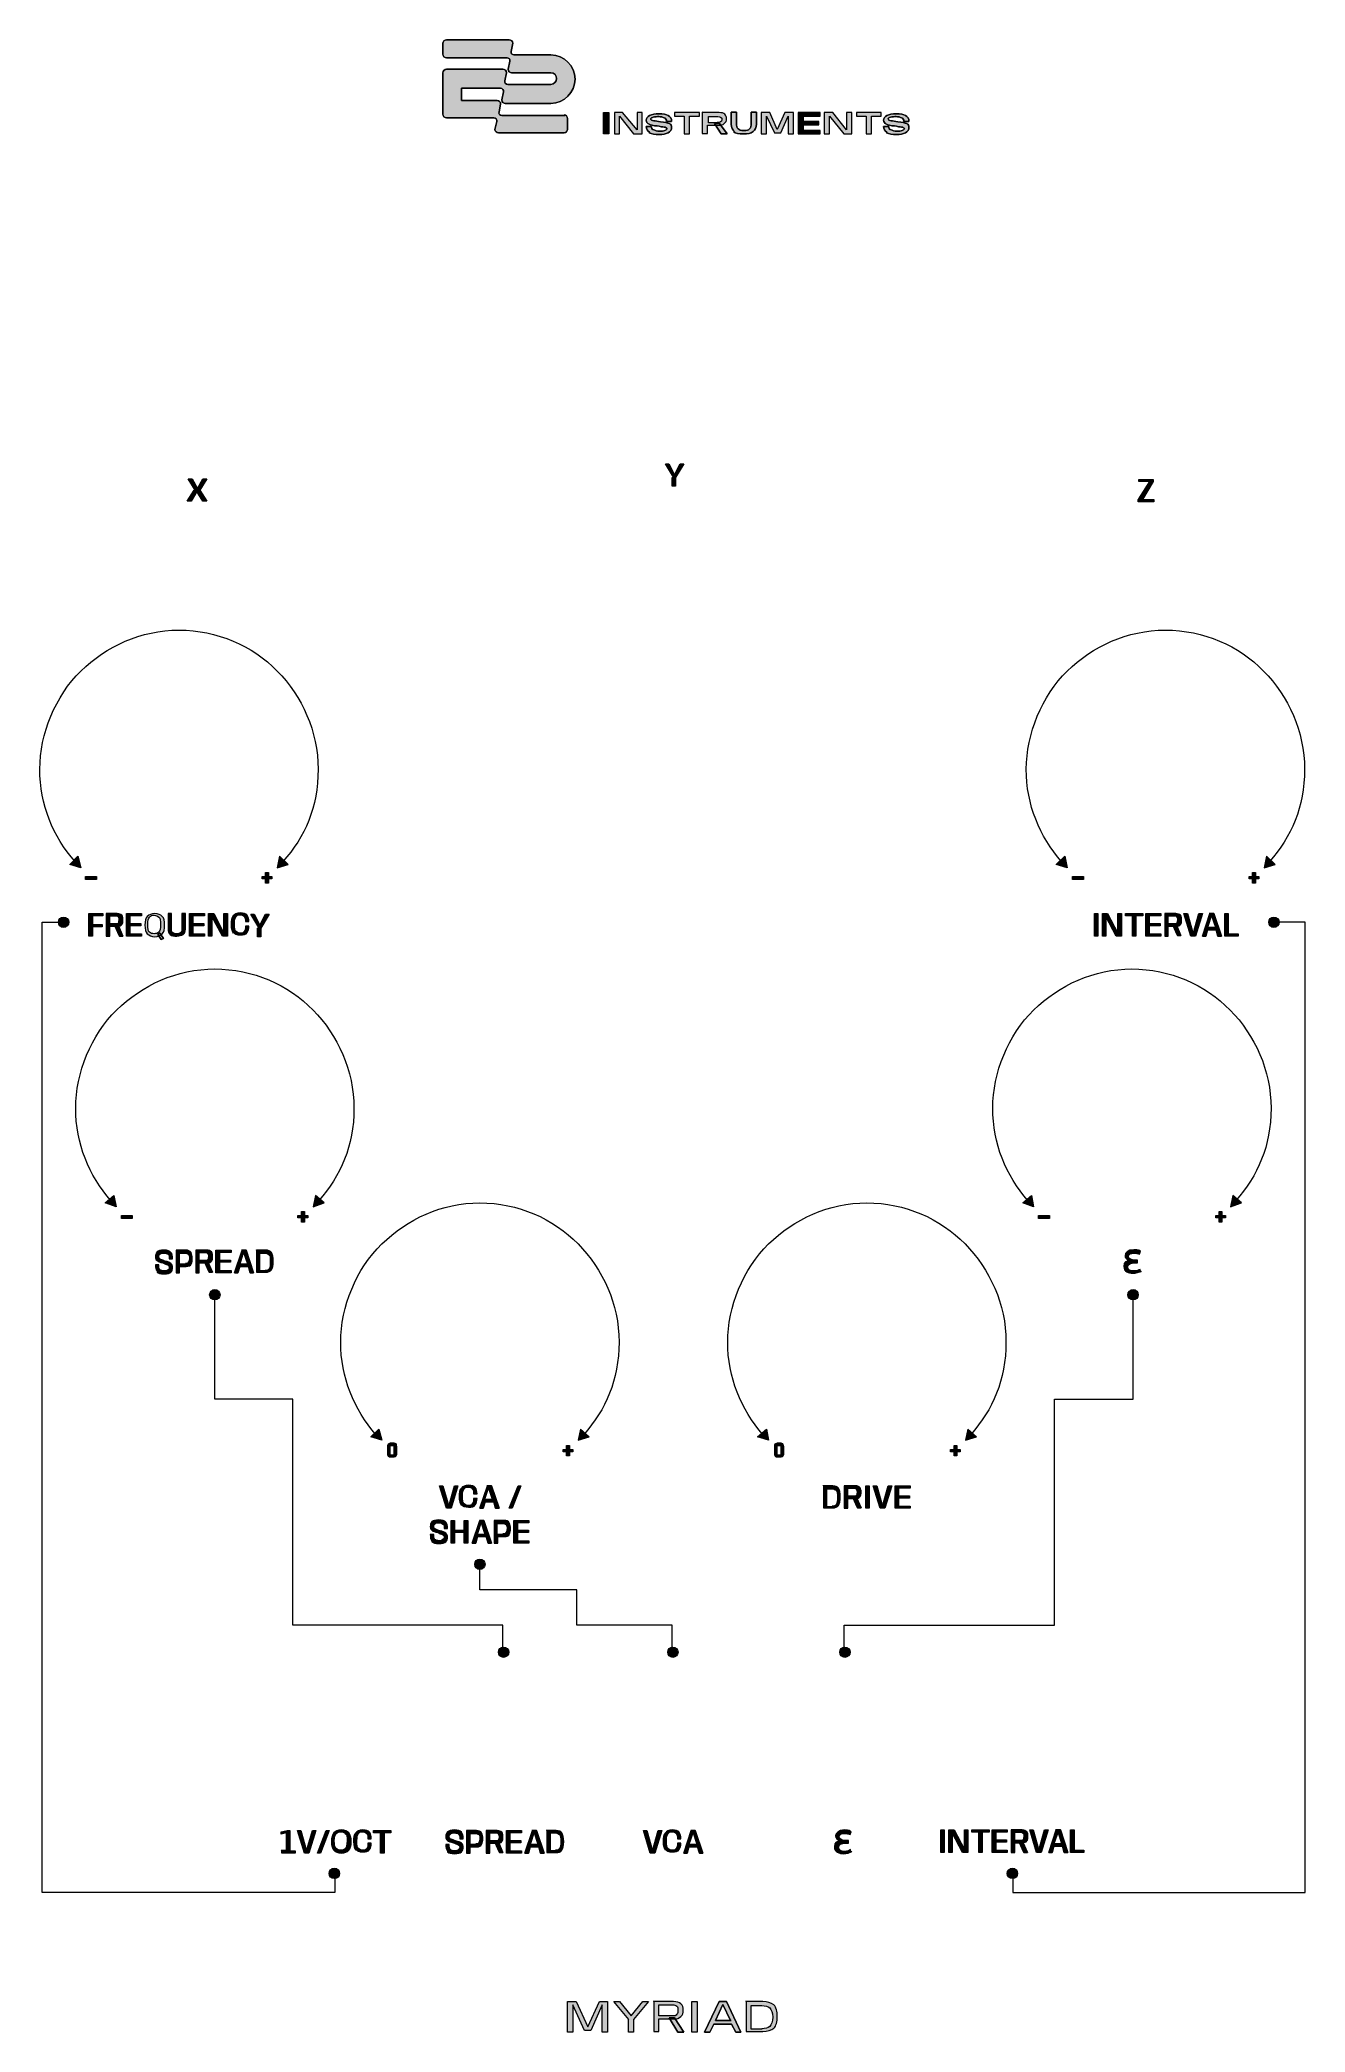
# Model space of a CAD drawing. Header units: millimetres. Extents: x 138 to 215, y 117 to 238.
import ezdxf

# ---------------------------------------------------------------- set-up
doc = ezdxf.new("R2010")
doc.units = ezdxf.units.MM
doc.header["$MEASUREMENT"] = 0
doc.layers.add('pink', color=7, linetype='Continuous', lineweight=0)

msp = doc.modelspace()

# ---------------------------------------------------------------- hatches: boundary and pattern name
at = {"layer": 'pink', "true_color": 0xf4a7b0, "transparency": 33554687}
h = msp.add_hatch(color=231, dxfattribs=at)
h.dxf.hatch_style = 2
edge = h.paths.add_edge_path()
edge.add_spline(control_points=[(169.82, 233.78), (169.82, 233.78), (165.97, 233.78), (165.97, 233.78), (165.87, 233.78), (165.76, 233.88), (165.8, 233.99), (165.8, 233.99), (165.9, 234.48), (165.9, 234.48), (165.9, 234.62), (165.8, 234.69), (165.69, 234.69), (165.69, 234.69), (163.5, 234.69), (163.5, 234.69), (163.5, 234.69), (163.5, 235.44), (163.5, 235.44), (163.5, 235.44), (165.9, 235.44), (165.9, 235.44), (166.01, 235.44), (166.11, 235.33), (166.08, 235.22), (166.08, 235.22), (165.97, 234.73), (165.97, 234.73), (165.97, 234.59), (166.08, 234.52), (166.18, 234.52), (166.18, 234.52), (168.97, 234.52), (168.97, 234.52), (169.78, 234.52), (170.45, 235.19), (170.45, 236), (170.45, 236.81), (169.78, 237.48), (168.97, 237.48), (168.97, 237.48), (166.71, 237.48), (166.71, 237.48), (166.61, 237.48), (166.5, 237.59), (166.54, 237.69), (166.54, 237.69), (166.64, 238.19), (166.64, 238.19), (166.64, 238.33), (166.54, 238.4), (166.43, 238.4), (166.43, 238.4), (162.59, 238.4), (162.59, 238.4), (162.48, 238.4), (162.37, 238.29), (162.37, 238.19), (162.37, 238.19), (162.37, 237.52), (162.37, 237.52), (162.37, 237.41), (162.48, 237.3), (162.59, 237.3), (162.59, 237.3), (166.29, 237.3), (166.29, 237.3), (166.4, 237.3), (166.5, 237.2), (166.47, 237.09), (166.47, 237.09), (166.36, 236.6), (166.36, 236.6), (166.36, 236.46), (166.47, 236.39), (166.57, 236.39), (166.57, 236.39), (168.97, 236.39), (168.97, 236.39), (169.18, 236.39), (169.32, 236.21), (169.32, 236.03), (169.32, 235.86), (169.15, 235.68), (168.97, 235.68), (168.97, 235.68), (166.33, 235.68), (166.33, 235.68), (166.22, 235.68), (166.11, 235.79), (166.15, 235.89), (166.15, 235.89), (166.26, 236.39), (166.26, 236.39), (166.26, 236.53), (166.15, 236.6), (166.04, 236.6), (166.04, 236.6), (162.59, 236.6), (162.59, 236.6), (162.48, 236.6), (162.37, 236.49), (162.37, 236.39), (162.37, 236.39), (162.37, 233.85), (162.37, 233.85), (162.37, 233.74), (162.48, 233.64), (162.59, 233.64), (162.59, 233.64), (165.48, 233.64), (165.48, 233.64), (165.59, 233.64), (165.69, 233.53), (165.66, 233.42), (165.66, 233.42), (165.55, 232.93), (165.55, 232.93), (165.55, 232.93), (165.55, 232.93), (165.55, 232.93), (165.55, 232.79), (165.66, 232.72), (165.76, 232.72), (165.76, 232.72), (165.76, 232.72), (165.76, 232.72), (165.76, 232.72), (169.78, 232.72), (169.78, 232.72), (169.89, 232.72), (169.99, 232.82), (169.99, 232.93), (169.99, 232.93), (169.99, 233.6), (169.99, 233.6), (169.99, 233.71), (169.89, 233.81), (169.78, 233.81), (169.78, 233.81), (169.82, 233.78), (169.82, 233.78)], knot_values=[0, 0, 0, 0, 1, 1, 1, 2, 2, 2, 3, 3, 3, 4, 4, 4, 5, 5, 5, 6, 6, 6, 7, 7, 7, 8, 8, 8, 9, 9, 9, 10, 10, 10, 11, 11, 11, 12, 12, 12, 13, 13, 13, 14, 14, 14, 15, 15, 15, 16, 16, 16, 17, 17, 17, 18, 18, 18, 19, 19, 19, 20, 20, 20, 21, 21, 21, 22, 22, 22, 23, 23, 23, 24, 24, 24, 25, 25, 25, 26, 26, 26, 27, 27, 27, 28, 28, 28, 29, 29, 29, 30, 30, 30, 31, 31, 31, 32, 32, 32, 33, 33, 33, 34, 34, 34, 35, 35, 35, 36, 36, 36, 37, 37, 37, 38, 38, 38, 39, 39, 39, 40, 40, 40, 41, 41, 41, 42, 42, 42, 43, 43, 43, 44, 44, 44, 45, 45, 45, 46, 46, 46, 47, 47, 47, 47], degree=3, periodic=0)
h = msp.add_hatch(color=231, dxfattribs=at)
h.dxf.hatch_style = 2
h.paths.add_polyline_path([(172.18, 233.95), (172.5, 233.95), (172.5, 232.65), (172.18, 232.65)])
h = msp.add_hatch(color=231, dxfattribs=at)
h.dxf.hatch_style = 2
h.paths.add_polyline_path([(174.23, 233.95), (174.23, 232.9), (173.35, 233.95), (172.85, 233.95), (172.85, 232.65), (173.17, 232.65), (173.17, 233.74), (174.02, 232.65), (174.55, 232.65), (174.55, 233.95)])
h = msp.add_hatch(color=231, dxfattribs=at)
h.dxf.hatch_style = 2
edge = h.paths.add_edge_path()
edge.add_spline(control_points=[(175, 232.75), (174.86, 232.82), (174.79, 232.97), (174.79, 233.11), (174.79, 233.11), (175.11, 233.11), (175.11, 233.11), (175.11, 233), (175.15, 232.93), (175.25, 232.9), (175.32, 232.86), (175.46, 232.82), (175.6, 232.82), (175.75, 232.82), (175.85, 232.82), (175.92, 232.86), (175.99, 232.86), (176.06, 232.93), (176.06, 232.97), (176.06, 233), (175.99, 233.07), (175.89, 233.07), (175.78, 233.07), (175.64, 233.11), (175.46, 233.14), (175.22, 233.14), (175.07, 233.21), (174.97, 233.25), (174.86, 233.28), (174.79, 233.39), (174.79, 233.49), (174.79, 233.6), (174.86, 233.71), (175, 233.78), (175.15, 233.85), (175.32, 233.88), (175.57, 233.88), (175.82, 233.88), (176.03, 233.85), (176.13, 233.78), (176.27, 233.71), (176.34, 233.57), (176.34, 233.42), (176.34, 233.42), (176.03, 233.42), (176.03, 233.42), (176.03, 233.53), (175.99, 233.6), (175.89, 233.64), (175.82, 233.67), (175.67, 233.71), (175.57, 233.71), (175.46, 233.71), (175.32, 233.71), (175.22, 233.67), (175.15, 233.67), (175.07, 233.6), (175.07, 233.57), (175.07, 233.53), (175.15, 233.46), (175.25, 233.46), (175.36, 233.46), (175.5, 233.42), (175.67, 233.39), (175.92, 233.39), (176.1, 233.32), (176.2, 233.28), (176.31, 233.25), (176.34, 233.14), (176.34, 233.04), (176.34, 232.93), (176.27, 232.79), (176.13, 232.72), (175.99, 232.65), (175.82, 232.61), (175.57, 232.61), (175.32, 232.61), (175.11, 232.65), (174.97, 232.72), (174.97, 232.72), (175, 232.75), (175, 232.75)], knot_values=[0, 0, 0, 0, 1, 1, 1, 2, 2, 2, 3, 3, 3, 4, 4, 4, 5, 5, 5, 6, 6, 6, 7, 7, 7, 8, 8, 8, 9, 9, 9, 10, 10, 10, 11, 11, 11, 12, 12, 12, 13, 13, 13, 14, 14, 14, 15, 15, 15, 16, 16, 16, 17, 17, 17, 18, 18, 18, 19, 19, 19, 20, 20, 20, 21, 21, 21, 22, 22, 22, 23, 23, 23, 24, 24, 24, 25, 25, 25, 26, 26, 26, 27, 27, 27, 27], degree=3, periodic=0)
h = msp.add_hatch(color=231, dxfattribs=at)
h.dxf.hatch_style = 2
h.paths.add_polyline_path([(176.52, 233.95), (176.52, 233.74), (177.12, 233.74), (177.12, 232.65), (177.44, 232.65), (177.44, 233.74), (178.04, 233.74), (178.04, 233.95)])
h = msp.add_hatch(color=231, dxfattribs=at)
h.dxf.hatch_style = 2
edge = h.paths.add_edge_path()
edge.add_spline(control_points=[(178.25, 233.95), (178.25, 233.95), (179.24, 233.95), (179.24, 233.95), (179.41, 233.95), (179.52, 233.95), (179.59, 233.85), (179.66, 233.78), (179.7, 233.67), (179.7, 233.57), (179.7, 233.46), (179.66, 233.35), (179.56, 233.28), (179.48, 233.21), (179.34, 233.18), (179.17, 233.18), (179.17, 233.18), (178.53, 233.18), (178.53, 233.18), (178.53, 233.18), (178.53, 232.68), (178.53, 232.68), (178.53, 232.68), (178.21, 232.68), (178.21, 232.68), (178.21, 232.68), (178.21, 233.99), (178.21, 233.99), (178.21, 233.99), (178.25, 233.95), (178.25, 233.95), (178.25, 233.95), (178.25, 233.95), (178.25, 233.95)], knot_values=[0, 0, 0, 0, 1, 1, 1, 2, 2, 2, 3, 3, 3, 4, 4, 4, 5, 5, 5, 6, 6, 6, 7, 7, 7, 8, 8, 8, 9, 9, 9, 10, 10, 10, 11, 11, 11, 11], degree=3, periodic=0)
edge = h.paths.add_edge_path()
edge.add_spline(control_points=[(179.13, 233.35), (179.24, 233.35), (179.27, 233.35), (179.34, 233.39), (179.38, 233.39), (179.41, 233.46), (179.41, 233.53), (179.41, 233.6), (179.41, 233.64), (179.34, 233.67), (179.31, 233.67), (179.24, 233.71), (179.17, 233.71), (179.17, 233.71), (178.6, 233.71), (178.6, 233.71), (178.6, 233.71), (178.6, 233.32), (178.6, 233.32), (178.6, 233.32), (179.17, 233.32), (179.17, 233.32), (179.17, 233.32), (179.13, 233.35), (179.13, 233.35), (179.13, 233.35), (179.13, 233.35), (179.13, 233.35)], knot_values=[0, 0, 0, 0, 1, 1, 1, 2, 2, 2, 3, 3, 3, 4, 4, 4, 5, 5, 5, 6, 6, 6, 7, 7, 7, 8, 8, 8, 9, 9, 9, 9], degree=3, periodic=0)
edge.add_line((179.13, 233.35), (179.13, 233.35))
edge = h.paths.add_edge_path()
edge.add_spline(control_points=[(178.96, 233.28), (178.96, 233.28), (179.27, 233.28), (179.27, 233.28), (179.27, 233.28), (179.73, 232.65), (179.73, 232.65), (179.73, 232.65), (179.38, 232.65), (179.38, 232.65), (179.38, 232.65), (178.96, 233.28), (178.96, 233.28)], knot_values=[0, 0, 0, 0, 1, 1, 1, 2, 2, 2, 3, 3, 3, 4, 4, 4, 4], degree=3, periodic=0)
edge.add_line((178.96, 233.28), (178.96, 233.28))
h = msp.add_hatch(color=231, dxfattribs=at)
h.dxf.hatch_style = 2
edge = h.paths.add_edge_path()
edge.add_spline(control_points=[(180.19, 232.79), (180.05, 232.9), (179.98, 233.04), (179.98, 233.25), (179.98, 233.25), (179.98, 233.99), (179.98, 233.99), (179.98, 233.99), (180.3, 233.99), (180.3, 233.99), (180.3, 233.99), (180.3, 233.28), (180.3, 233.28), (180.3, 233.14), (180.33, 233.04), (180.4, 232.97), (180.47, 232.9), (180.58, 232.86), (180.75, 232.86), (180.93, 232.86), (181.04, 232.86), (181.11, 232.97), (181.18, 233.04), (181.21, 233.14), (181.21, 233.28), (181.21, 233.28), (181.21, 233.99), (181.21, 233.99), (181.21, 233.99), (181.53, 233.99), (181.53, 233.99), (181.53, 233.99), (181.53, 233.25), (181.53, 233.25), (181.53, 233.04), (181.46, 232.9), (181.32, 232.79), (181.18, 232.68), (181, 232.65), (180.72, 232.65), (180.44, 232.65), (180.26, 232.68), (180.12, 232.79), (180.12, 232.79), (180.19, 232.79), (180.19, 232.79)], knot_values=[0, 0, 0, 0, 1, 1, 1, 2, 2, 2, 3, 3, 3, 4, 4, 4, 5, 5, 5, 6, 6, 6, 7, 7, 7, 8, 8, 8, 9, 9, 9, 10, 10, 10, 11, 11, 11, 12, 12, 12, 13, 13, 13, 14, 14, 14, 15, 15, 15, 15], degree=3, periodic=0)
h = msp.add_hatch(color=231, dxfattribs=at)
h.dxf.hatch_style = 2
h.paths.add_polyline_path([(183.26, 233.95), (182.8, 232.93), (182.34, 233.95), (181.81, 233.95), (181.81, 232.65), (182.13, 232.65), (182.13, 233.74), (182.62, 232.72), (183.01, 232.72), (183.47, 233.74), (183.47, 232.65), (183.79, 232.65), (183.79, 233.95)])
h = msp.add_hatch(color=231, dxfattribs=at)
h.dxf.hatch_style = 2
h.paths.add_polyline_path([(184.07, 233.95), (184.07, 232.65), (185.41, 232.65), (185.41, 232.86), (184.39, 232.86), (184.39, 233.21), (185.34, 233.21), (185.34, 233.42), (184.39, 233.42), (184.39, 233.74), (185.41, 233.74), (185.41, 233.95)])
h = msp.add_hatch(color=231, dxfattribs=at)
h.dxf.hatch_style = 2
h.paths.add_polyline_path([(187.03, 233.95), (187.03, 232.9), (186.19, 233.95), (185.66, 233.95), (185.66, 232.65), (185.98, 232.65), (185.98, 233.74), (186.86, 232.65), (187.35, 232.65), (187.35, 233.95)])
h = msp.add_hatch(color=231, dxfattribs=at)
h.dxf.hatch_style = 2
h.paths.add_polyline_path([(187.63, 233.95), (187.63, 233.74), (188.23, 233.74), (188.23, 232.65), (188.55, 232.65), (188.55, 233.74), (189.15, 233.74), (189.15, 233.95)])
h = msp.add_hatch(color=231, dxfattribs=at)
h.dxf.hatch_style = 2
edge = h.paths.add_edge_path()
edge.add_spline(control_points=[(189.5, 232.75), (189.36, 232.82), (189.29, 232.97), (189.29, 233.11), (189.29, 233.11), (189.61, 233.11), (189.61, 233.11), (189.61, 233), (189.64, 232.93), (189.75, 232.9), (189.82, 232.86), (189.96, 232.82), (190.1, 232.82), (190.24, 232.82), (190.35, 232.82), (190.42, 232.86), (190.49, 232.86), (190.56, 232.93), (190.56, 232.97), (190.56, 233), (190.49, 233.07), (190.39, 233.07), (190.28, 233.07), (190.14, 233.11), (189.96, 233.14), (189.72, 233.14), (189.57, 233.21), (189.47, 233.25), (189.36, 233.28), (189.29, 233.39), (189.29, 233.49), (189.29, 233.6), (189.36, 233.71), (189.5, 233.78), (189.64, 233.85), (189.82, 233.88), (190.07, 233.88), (190.31, 233.88), (190.53, 233.85), (190.63, 233.78), (190.77, 233.71), (190.84, 233.57), (190.84, 233.42), (190.84, 233.42), (190.53, 233.42), (190.53, 233.42), (190.53, 233.53), (190.49, 233.6), (190.39, 233.64), (190.31, 233.67), (190.17, 233.71), (190.07, 233.71), (189.96, 233.71), (189.82, 233.71), (189.72, 233.67), (189.64, 233.67), (189.57, 233.6), (189.57, 233.57), (189.57, 233.53), (189.64, 233.46), (189.75, 233.46), (189.86, 233.46), (190, 233.42), (190.17, 233.39), (190.42, 233.39), (190.6, 233.32), (190.7, 233.28), (190.81, 233.25), (190.84, 233.14), (190.84, 233.04), (190.84, 232.93), (190.77, 232.79), (190.63, 232.72), (190.49, 232.65), (190.31, 232.61), (190.07, 232.61), (189.82, 232.61), (189.61, 232.65), (189.47, 232.72), (189.47, 232.72), (189.5, 232.75), (189.5, 232.75)], knot_values=[0, 0, 0, 0, 1, 1, 1, 2, 2, 2, 3, 3, 3, 4, 4, 4, 5, 5, 5, 6, 6, 6, 7, 7, 7, 8, 8, 8, 9, 9, 9, 10, 10, 10, 11, 11, 11, 12, 12, 12, 13, 13, 13, 14, 14, 14, 15, 15, 15, 16, 16, 16, 17, 17, 17, 18, 18, 18, 19, 19, 19, 20, 20, 20, 21, 21, 21, 22, 22, 22, 23, 23, 23, 24, 24, 24, 25, 25, 25, 26, 26, 26, 27, 27, 27, 27], degree=3, periodic=0)
h = msp.add_hatch(color=231, dxfattribs=at)
h.dxf.hatch_style = 2
h.paths.add_polyline_path([(176.45, 211.69), (175.96, 212.5), (176.17, 212.5), (176.52, 211.83), (176.87, 212.5), (177.09, 212.5), (176.59, 211.66), (176.59, 211.13), (176.38, 211.13), (176.38, 211.66)])
h = msp.add_hatch(color=231, dxfattribs=at)
h.dxf.hatch_style = 2
h.paths.add_polyline_path([(147.24, 210.88), (146.82, 211.59), (147.06, 211.59), (147.38, 210.99), (147.7, 211.59), (147.95, 211.59), (147.52, 210.88), (147.95, 210.21), (147.7, 210.21), (147.35, 210.81), (146.99, 210.21), (146.75, 210.21), (147.17, 210.88)])
h = msp.add_hatch(color=231, dxfattribs=at)
h.dxf.hatch_style = 2
h.paths.add_polyline_path([(204.88, 210.35), (205.55, 211.41), (204.88, 211.41), (204.88, 211.55), (205.77, 211.55), (205.77, 211.41), (205.1, 210.32), (205.8, 210.32), (205.8, 210.18), (204.85, 210.18), (204.85, 210.32)])
h = msp.add_hatch(color=231, dxfattribs=at)
h.dxf.hatch_style = 2
h.paths.add_polyline_path([(140.08, 188.52), (140.26, 187.81), (139.59, 188.02)])
h = msp.add_hatch(color=231, dxfattribs=at)
h.dxf.hatch_style = 2
h.paths.add_polyline_path([(151.54, 187.14), (151.33, 187.14), (151.33, 187.28), (151.54, 187.28), (151.54, 187.53), (151.72, 187.53), (151.72, 187.28), (151.93, 187.28), (151.93, 187.14), (151.72, 187.14), (151.72, 186.89), (151.54, 186.89)])
h = msp.add_hatch(color=231, dxfattribs=at)
h.dxf.hatch_style = 2
h.paths.add_polyline_path([(152.39, 188.52), (152.25, 187.81), (152.92, 188.02)])
h = msp.add_hatch(color=231, dxfattribs=at)
h.dxf.hatch_style = 2
h.paths.add_polyline_path([(200.37, 188.52), (200.51, 187.81), (199.84, 188.02)])
h = msp.add_hatch(color=231, dxfattribs=at)
h.dxf.hatch_style = 2
h.paths.add_polyline_path([(211.83, 187.14), (211.62, 187.14), (211.62, 187.28), (211.83, 187.28), (211.83, 187.53), (212.01, 187.53), (212.01, 187.28), (212.22, 187.28), (212.22, 187.14), (212.01, 187.14), (212.01, 186.89), (211.83, 186.89)])
h = msp.add_hatch(color=231, dxfattribs=at)
h.dxf.hatch_style = 2
h.paths.add_polyline_path([(212.68, 188.52), (212.54, 187.81), (213.21, 188.02)])
h = msp.add_hatch(color=231, dxfattribs=at)
h.dxf.hatch_style = 2
h.paths.add_polyline_path([(140.54, 187.28), (141.21, 187.28), (141.21, 187.1), (140.54, 187.1)])
h = msp.add_hatch(color=231, dxfattribs=at)
h.dxf.hatch_style = 2
h.paths.add_polyline_path([(200.83, 187.28), (201.5, 187.28), (201.5, 187.1), (200.83, 187.1)])
h = msp.add_hatch(color=231, dxfattribs=at)
h.dxf.hatch_style = 2
h.paths.add_polyline_path([(140.75, 185.02), (141.6, 185.02), (141.6, 184.88), (140.96, 184.88), (140.96, 184.35), (141.56, 184.35), (141.56, 184.21), (140.96, 184.21), (140.96, 183.65), (140.75, 183.65)])
h = msp.add_hatch(color=231, dxfattribs=at)
h.dxf.hatch_style = 2
edge = h.paths.add_edge_path()
edge.add_spline(control_points=[(142.34, 184.28), (142.34, 184.28), (142.55, 184.28), (142.55, 184.28), (142.55, 184.28), (142.83, 183.65), (142.83, 183.65), (142.83, 183.65), (142.62, 183.65), (142.62, 183.65), (142.62, 183.65), (142.34, 184.28), (142.34, 184.28), (142.34, 184.28), (142.34, 184.28), (142.34, 184.28)], knot_values=[0, 0, 0, 0, 1, 1, 1, 2, 2, 2, 3, 3, 3, 4, 4, 4, 5, 5, 5, 5], degree=3, periodic=0)
edge = h.paths.add_edge_path()
edge.add_spline(control_points=[(142.41, 184.39), (142.48, 184.39), (142.55, 184.39), (142.55, 184.46), (142.55, 184.49), (142.58, 184.56), (142.58, 184.64), (142.58, 184.71), (142.58, 184.78), (142.55, 184.81), (142.51, 184.85), (142.48, 184.88), (142.41, 184.88), (142.41, 184.88), (142.02, 184.88), (142.02, 184.88), (142.02, 184.88), (142.02, 184.39), (142.02, 184.39), (142.02, 184.39), (142.41, 184.39), (142.41, 184.39), (142.41, 184.39), (142.41, 184.39), (142.41, 184.39)], knot_values=[0, 0, 0, 0, 1, 1, 1, 2, 2, 2, 3, 3, 3, 4, 4, 4, 5, 5, 5, 6, 6, 6, 7, 7, 7, 8, 8, 8, 8], degree=3, periodic=0)
edge.add_line((142.41, 184.39), (142.41, 184.39))
edge = h.paths.add_edge_path()
edge.add_spline(control_points=[(141.81, 185.02), (141.81, 185.02), (142.48, 185.02), (142.48, 185.02), (142.62, 185.02), (142.69, 184.99), (142.76, 184.92), (142.83, 184.85), (142.83, 184.74), (142.83, 184.64), (142.83, 184.53), (142.83, 184.42), (142.76, 184.35), (142.73, 184.28), (142.62, 184.25), (142.48, 184.25), (142.48, 184.25), (142.02, 184.25), (142.02, 184.25), (142.02, 184.25), (142.02, 183.65), (142.02, 183.65), (142.02, 183.65), (141.81, 183.65), (141.81, 183.65), (141.81, 183.65), (141.81, 185.02), (141.81, 185.02), (141.81, 185.02), (141.81, 185.02), (141.81, 185.02)], knot_values=[0, 0, 0, 0, 1, 1, 1, 2, 2, 2, 3, 3, 3, 4, 4, 4, 5, 5, 5, 6, 6, 6, 7, 7, 7, 8, 8, 8, 9, 9, 9, 10, 10, 10, 10], degree=3, periodic=0)
edge.add_line((141.81, 185.02), (141.81, 185.02))
h = msp.add_hatch(color=231, dxfattribs=at)
h.dxf.hatch_style = 2
h.paths.add_polyline_path([(143.04, 185.02), (143.96, 185.02), (143.96, 184.88), (143.25, 184.88), (143.25, 184.42), (143.92, 184.42), (143.92, 184.28), (143.25, 184.28), (143.25, 183.79), (143.96, 183.79), (143.96, 183.65), (143.04, 183.65), (143.04, 185.02)])
h = msp.add_hatch(color=231, dxfattribs=at)
h.dxf.hatch_style = 2
edge = h.paths.add_edge_path()
edge.add_spline(control_points=[(144.95, 183.75), (144.95, 183.75), (145.09, 183.82), (145.09, 183.82), (145.09, 183.82), (145.3, 183.51), (145.3, 183.51), (145.3, 183.51), (145.16, 183.44), (145.16, 183.44), (145.16, 183.44), (144.95, 183.75), (144.95, 183.75), (144.95, 183.75), (144.95, 183.75), (144.95, 183.75)], knot_values=[0, 0, 0, 0, 1, 1, 1, 2, 2, 2, 3, 3, 3, 4, 4, 4, 5, 5, 5, 5], degree=3, periodic=0)
edge = h.paths.add_edge_path()
edge.add_spline(control_points=[(145.02, 183.89), (145.09, 183.96), (145.12, 184.11), (145.12, 184.35), (145.12, 184.6), (145.12, 184.74), (145.02, 184.81), (144.91, 184.88), (144.84, 184.92), (144.74, 184.92), (144.63, 184.92), (144.52, 184.92), (144.45, 184.81), (144.38, 184.74), (144.35, 184.6), (144.35, 184.35), (144.35, 184.11), (144.35, 183.96), (144.45, 183.89), (144.52, 183.82), (144.63, 183.79), (144.74, 183.79), (144.84, 183.79), (144.95, 183.82), (145.02, 183.89), (145.02, 183.89), (145.02, 183.89), (145.02, 183.89)], knot_values=[0, 0, 0, 0, 1, 1, 1, 2, 2, 2, 3, 3, 3, 4, 4, 4, 5, 5, 5, 6, 6, 6, 7, 7, 7, 8, 8, 8, 9, 9, 9, 9], degree=3, periodic=0)
edge.add_line((145.02, 183.89), (145.02, 183.89))
edge = h.paths.add_edge_path()
edge.add_spline(control_points=[(144.31, 183.79), (144.21, 183.89), (144.17, 184.07), (144.17, 184.32), (144.17, 184.56), (144.21, 184.74), (144.31, 184.85), (144.42, 184.95), (144.56, 185.02), (144.77, 185.02), (144.98, 185.02), (145.12, 184.95), (145.23, 184.85), (145.34, 184.74), (145.37, 184.56), (145.37, 184.32), (145.37, 184.07), (145.34, 183.89), (145.23, 183.79), (145.12, 183.68), (144.98, 183.61), (144.77, 183.61), (144.56, 183.61), (144.42, 183.68), (144.31, 183.79)], knot_values=[0, 0, 0, 0, 1, 1, 1, 2, 2, 2, 3, 3, 3, 4, 4, 4, 5, 5, 5, 6, 6, 6, 7, 7, 7, 8, 8, 8, 8], degree=3, periodic=0)
edge.add_line((144.31, 183.79), (144.31, 183.79))
h = msp.add_hatch(color=231, dxfattribs=at)
h.dxf.hatch_style = 2
edge = h.paths.add_edge_path()
edge.add_spline(control_points=[(145.72, 183.75), (145.62, 183.82), (145.58, 183.93), (145.58, 184.07), (145.58, 184.07), (145.58, 185.02), (145.58, 185.02), (145.58, 185.02), (145.79, 185.02), (145.79, 185.02), (145.79, 185.02), (145.79, 184.11), (145.79, 184.11), (145.79, 184), (145.79, 183.89), (145.86, 183.86), (145.94, 183.82), (146.01, 183.79), (146.11, 183.79), (146.22, 183.79), (146.29, 183.79), (146.36, 183.86), (146.43, 183.93), (146.43, 184), (146.43, 184.11), (146.43, 184.11), (146.43, 185.02), (146.43, 185.02), (146.43, 185.02), (146.64, 185.02), (146.64, 185.02), (146.64, 185.02), (146.64, 184.07), (146.64, 184.07), (146.64, 183.93), (146.61, 183.79), (146.5, 183.75), (146.39, 183.68), (146.29, 183.65), (146.11, 183.65), (145.94, 183.65), (145.79, 183.65), (145.72, 183.75)], knot_values=[0, 0, 0, 0, 1, 1, 1, 2, 2, 2, 3, 3, 3, 4, 4, 4, 5, 5, 5, 6, 6, 6, 7, 7, 7, 8, 8, 8, 9, 9, 9, 10, 10, 10, 11, 11, 11, 12, 12, 12, 13, 13, 13, 14, 14, 14, 14], degree=3, periodic=0)
h = msp.add_hatch(color=231, dxfattribs=at)
h.dxf.hatch_style = 2
h.paths.add_polyline_path([(146.89, 185.02), (147.81, 185.02), (147.81, 184.88), (147.1, 184.88), (147.1, 184.42), (147.77, 184.42), (147.77, 184.28), (147.1, 184.28), (147.1, 183.79), (147.81, 183.79), (147.81, 183.65), (146.89, 183.65), (146.89, 185.02)])
h = msp.add_hatch(color=231, dxfattribs=at)
h.dxf.hatch_style = 2
h.paths.add_polyline_path([(148.05, 185.02), (148.37, 185.02), (149, 183.82), (149, 185.02), (149.22, 185.02), (149.22, 183.65), (148.9, 183.65), (148.26, 184.85), (148.26, 183.65), (148.05, 183.65)])
h = msp.add_hatch(color=231, dxfattribs=at)
h.dxf.hatch_style = 2
edge = h.paths.add_edge_path()
edge.add_spline(control_points=[(149.57, 183.82), (149.5, 183.93), (149.43, 184.11), (149.43, 184.35), (149.43, 184.6), (149.46, 184.78), (149.57, 184.88), (149.64, 184.99), (149.78, 185.06), (149.99, 185.06), (150.2, 185.06), (150.35, 185.02), (150.42, 184.92), (150.49, 184.81), (150.52, 184.67), (150.52, 184.53), (150.52, 184.53), (150.31, 184.53), (150.31, 184.53), (150.31, 184.67), (150.31, 184.78), (150.24, 184.85), (150.17, 184.92), (150.1, 184.95), (149.99, 184.95), (149.89, 184.95), (149.78, 184.95), (149.75, 184.85), (149.67, 184.78), (149.64, 184.64), (149.64, 184.39), (149.64, 184.14), (149.64, 184), (149.75, 183.93), (149.82, 183.86), (149.89, 183.82), (149.99, 183.82), (150.1, 183.82), (150.17, 183.82), (150.24, 183.93), (150.31, 184), (150.31, 184.11), (150.31, 184.25), (150.31, 184.25), (150.52, 184.25), (150.52, 184.25), (150.52, 184.11), (150.49, 183.96), (150.42, 183.86), (150.35, 183.75), (150.2, 183.72), (149.99, 183.72), (149.78, 183.72), (149.64, 183.79), (149.57, 183.89), (149.57, 183.89), (149.57, 183.82), (149.57, 183.82)], knot_values=[0, 0, 0, 0, 1, 1, 1, 2, 2, 2, 3, 3, 3, 4, 4, 4, 5, 5, 5, 6, 6, 6, 7, 7, 7, 8, 8, 8, 9, 9, 9, 10, 10, 10, 11, 11, 11, 12, 12, 12, 13, 13, 13, 14, 14, 14, 15, 15, 15, 16, 16, 16, 17, 17, 17, 18, 18, 18, 19, 19, 19, 19], degree=3, periodic=0)
h = msp.add_hatch(color=231, dxfattribs=at)
h.dxf.hatch_style = 2
h.paths.add_polyline_path([(202.17, 185.02), (202.38, 185.02), (202.38, 183.65), (202.17, 183.65)])
h = msp.add_hatch(color=231, dxfattribs=at)
h.dxf.hatch_style = 2
h.paths.add_polyline_path([(202.66, 185.02), (202.98, 185.02), (203.61, 183.82), (203.61, 185.02), (203.83, 185.02), (203.83, 183.65), (203.51, 183.65), (202.87, 184.85), (202.87, 183.65), (202.66, 183.65)])
h = msp.add_hatch(color=231, dxfattribs=at)
h.dxf.hatch_style = 2
h.paths.add_polyline_path([(204.5, 184.88), (204.07, 184.88), (204.07, 185.02), (205.13, 185.02), (205.13, 184.88), (204.71, 184.88), (204.71, 183.65), (204.5, 183.65)])
h = msp.add_hatch(color=231, dxfattribs=at)
h.dxf.hatch_style = 2
h.paths.add_polyline_path([(205.31, 185.02), (206.23, 185.02), (206.23, 184.88), (205.52, 184.88), (205.52, 184.42), (206.19, 184.42), (206.19, 184.28), (205.52, 184.28), (205.52, 183.79), (206.23, 183.79), (206.23, 183.65), (205.31, 183.65), (205.31, 185.02)])
h = msp.add_hatch(color=231, dxfattribs=at)
h.dxf.hatch_style = 2
edge = h.paths.add_edge_path()
edge.add_spline(control_points=[(206.97, 184.32), (206.97, 184.32), (207.18, 184.32), (207.18, 184.32), (207.18, 184.32), (207.46, 183.68), (207.46, 183.68), (207.46, 183.68), (207.25, 183.68), (207.25, 183.68), (207.25, 183.68), (206.97, 184.32), (206.97, 184.32), (206.97, 184.32), (206.97, 184.32), (206.97, 184.32)], knot_values=[0, 0, 0, 0, 1, 1, 1, 2, 2, 2, 3, 3, 3, 4, 4, 4, 5, 5, 5, 5], degree=3, periodic=0)
edge = h.paths.add_edge_path()
edge.add_spline(control_points=[(207.07, 184.39), (207.14, 184.39), (207.21, 184.39), (207.21, 184.46), (207.21, 184.49), (207.25, 184.56), (207.25, 184.64), (207.25, 184.71), (207.25, 184.78), (207.21, 184.81), (207.18, 184.85), (207.14, 184.88), (207.07, 184.88), (207.07, 184.88), (206.68, 184.88), (206.68, 184.88), (206.68, 184.88), (206.68, 184.39), (206.68, 184.39), (206.68, 184.39), (207.07, 184.39), (207.07, 184.39), (207.07, 184.39), (207.07, 184.39), (207.07, 184.39)], knot_values=[0, 0, 0, 0, 1, 1, 1, 2, 2, 2, 3, 3, 3, 4, 4, 4, 5, 5, 5, 6, 6, 6, 7, 7, 7, 8, 8, 8, 8], degree=3, periodic=0)
edge.add_line((207.07, 184.39), (207.07, 184.39))
edge = h.paths.add_edge_path()
edge.add_spline(control_points=[(206.47, 185.02), (206.47, 185.02), (207.14, 185.02), (207.14, 185.02), (207.28, 185.02), (207.35, 184.99), (207.42, 184.92), (207.5, 184.85), (207.5, 184.74), (207.5, 184.64), (207.5, 184.53), (207.5, 184.42), (207.42, 184.35), (207.39, 184.28), (207.28, 184.25), (207.14, 184.25), (207.14, 184.25), (206.68, 184.25), (206.68, 184.25), (206.68, 184.25), (206.68, 183.65), (206.68, 183.65), (206.68, 183.65), (206.47, 183.65), (206.47, 183.65), (206.47, 183.65), (206.47, 185.02), (206.47, 185.02), (206.47, 185.02), (206.47, 185.02), (206.47, 185.02)], knot_values=[0, 0, 0, 0, 1, 1, 1, 2, 2, 2, 3, 3, 3, 4, 4, 4, 5, 5, 5, 6, 6, 6, 7, 7, 7, 8, 8, 8, 9, 9, 9, 10, 10, 10, 10], degree=3, periodic=0)
edge.add_line((206.47, 185.02), (206.47, 185.02))
h = msp.add_hatch(color=231, dxfattribs=at)
h.dxf.hatch_style = 2
h.paths.add_polyline_path([(207.64, 185.02), (207.85, 185.02), (208.2, 183.79), (208.55, 185.02), (208.77, 185.02), (208.34, 183.65), (208.06, 183.65), (207.64, 185.02)])
h = msp.add_hatch(color=231, dxfattribs=at)
h.dxf.hatch_style = 2
edge = h.paths.add_edge_path()
edge.add_spline(control_points=[(209.58, 184.18), (209.58, 184.18), (209.33, 184.92), (209.33, 184.92), (209.33, 184.92), (209.33, 184.92), (209.33, 184.92), (209.33, 184.92), (209.08, 184.18), (209.08, 184.18), (209.08, 184.18), (209.54, 184.18), (209.54, 184.18), (209.54, 184.18), (209.58, 184.18), (209.58, 184.18), (209.58, 184.18), (209.58, 184.18), (209.58, 184.18)], knot_values=[0, 0, 0, 0, 1, 1, 1, 2, 2, 2, 3, 3, 3, 4, 4, 4, 5, 5, 5, 6, 6, 6, 6], degree=3, periodic=0)
edge = h.paths.add_edge_path()
edge.add_spline(control_points=[(209.19, 185.02), (209.19, 185.02), (209.47, 185.02), (209.47, 185.02), (209.47, 185.02), (209.93, 183.65), (209.93, 183.65), (209.93, 183.65), (209.72, 183.65), (209.72, 183.65), (209.72, 183.65), (209.61, 184.04), (209.61, 184.04), (209.61, 184.04), (209.08, 184.04), (209.08, 184.04), (209.08, 184.04), (208.98, 183.65), (208.98, 183.65), (208.98, 183.65), (208.77, 183.65), (208.77, 183.65), (208.77, 183.65), (209.22, 185.02), (209.22, 185.02), (209.22, 185.02), (209.19, 185.02), (209.19, 185.02)], knot_values=[0, 0, 0, 0, 1, 1, 1, 2, 2, 2, 3, 3, 3, 4, 4, 4, 5, 5, 5, 6, 6, 6, 7, 7, 7, 8, 8, 8, 9, 9, 9, 9], degree=3, periodic=0)
edge.add_line((209.19, 185.02), (209.19, 185.02))
h = msp.add_hatch(color=231, dxfattribs=at)
h.dxf.hatch_style = 2
h.paths.add_polyline_path([(210.14, 185.02), (210.35, 185.02), (210.35, 183.79), (210.95, 183.79), (210.95, 183.65), (210.14, 183.65)])
h = msp.add_hatch(color=231, dxfattribs=at)
h.dxf.hatch_style = 2
edge = h.paths.add_edge_path()
edge.add_arc((139.2, 184.49), 0.317, 0, 360)
h = msp.add_hatch(color=231, dxfattribs=at)
h.dxf.hatch_style = 2
h.paths.add_polyline_path([(151.12, 184.18), (150.63, 184.99), (150.84, 184.99), (151.19, 184.32), (151.54, 184.99), (151.76, 184.99), (151.26, 184.14), (151.26, 183.61), (151.05, 183.61), (151.05, 184.14)])
h = msp.add_hatch(color=231, dxfattribs=at)
h.dxf.hatch_style = 2
edge = h.paths.add_edge_path()
edge.add_arc((213.14, 184.49), 0.317, 0, 360)
h = msp.add_hatch(color=231, dxfattribs=at)
h.dxf.hatch_style = 2
h.paths.add_polyline_path([(142.27, 167.81), (142.41, 167.1), (141.74, 167.35)])
h = msp.add_hatch(color=231, dxfattribs=at)
h.dxf.hatch_style = 2
h.paths.add_polyline_path([(153.73, 166.43), (153.52, 166.43), (153.52, 166.57), (153.73, 166.57), (153.73, 166.82), (153.91, 166.82), (153.91, 166.57), (154.12, 166.57), (154.12, 166.43), (153.91, 166.43), (153.91, 166.18), (153.73, 166.18)])
h = msp.add_hatch(color=231, dxfattribs=at)
h.dxf.hatch_style = 2
h.paths.add_polyline_path([(154.58, 167.81), (154.44, 167.1), (155.11, 167.35)])
h = msp.add_hatch(color=231, dxfattribs=at)
h.dxf.hatch_style = 2
h.paths.add_polyline_path([(198.32, 167.81), (198.46, 167.1), (197.79, 167.35)])
h = msp.add_hatch(color=231, dxfattribs=at)
h.dxf.hatch_style = 2
h.paths.add_polyline_path([(209.79, 166.43), (209.58, 166.43), (209.58, 166.57), (209.79, 166.57), (209.79, 166.82), (209.96, 166.82), (209.96, 166.57), (210.18, 166.57), (210.18, 166.43), (209.96, 166.43), (209.96, 166.18), (209.79, 166.18)])
h = msp.add_hatch(color=231, dxfattribs=at)
h.dxf.hatch_style = 2
h.paths.add_polyline_path([(210.63, 167.81), (210.49, 167.1), (211.16, 167.35)])
h = msp.add_hatch(color=231, dxfattribs=at)
h.dxf.hatch_style = 2
h.paths.add_polyline_path([(142.73, 166.57), (143.4, 166.57), (143.4, 166.4), (142.73, 166.4)])
h = msp.add_hatch(color=231, dxfattribs=at)
h.dxf.hatch_style = 2
h.paths.add_polyline_path([(198.75, 166.57), (199.42, 166.57), (199.42, 166.4), (198.75, 166.4)])
h = msp.add_hatch(color=231, dxfattribs=at)
h.dxf.hatch_style = 2
edge = h.paths.add_edge_path()
edge.add_spline(control_points=[(144.91, 163.19), (144.84, 163.26), (144.81, 163.4), (144.81, 163.57), (144.81, 163.57), (145.02, 163.57), (145.02, 163.57), (145.02, 163.43), (145.02, 163.33), (145.09, 163.26), (145.16, 163.22), (145.23, 163.19), (145.34, 163.19), (145.44, 163.19), (145.51, 163.19), (145.58, 163.26), (145.65, 163.29), (145.65, 163.36), (145.65, 163.4), (145.65, 163.43), (145.65, 163.54), (145.55, 163.57), (145.48, 163.57), (145.37, 163.64), (145.27, 163.68), (145.09, 163.72), (144.98, 163.75), (144.91, 163.82), (144.84, 163.89), (144.81, 163.96), (144.81, 164.07), (144.81, 164.17), (144.84, 164.24), (144.91, 164.35), (144.98, 164.42), (145.12, 164.46), (145.34, 164.46), (145.55, 164.46), (145.69, 164.42), (145.76, 164.32), (145.83, 164.24), (145.86, 164.1), (145.86, 163.93), (145.86, 163.93), (145.65, 163.93), (145.65, 163.93), (145.65, 164.07), (145.65, 164.17), (145.58, 164.21), (145.51, 164.24), (145.44, 164.28), (145.34, 164.28), (145.23, 164.28), (145.16, 164.28), (145.09, 164.21), (145.02, 164.17), (145.02, 164.1), (145.02, 164.07), (145.02, 164.03), (145.02, 163.93), (145.12, 163.89), (145.23, 163.86), (145.3, 163.82), (145.41, 163.79), (145.58, 163.75), (145.69, 163.72), (145.76, 163.64), (145.83, 163.57), (145.86, 163.5), (145.86, 163.4), (145.86, 163.29), (145.83, 163.19), (145.76, 163.12), (145.69, 163.05), (145.55, 163.01), (145.34, 163.01), (145.12, 163.01), (144.98, 163.05), (144.91, 163.12), (144.91, 163.12), (144.91, 163.19), (144.91, 163.19)], knot_values=[0, 0, 0, 0, 1, 1, 1, 2, 2, 2, 3, 3, 3, 4, 4, 4, 5, 5, 5, 6, 6, 6, 7, 7, 7, 8, 8, 8, 9, 9, 9, 10, 10, 10, 11, 11, 11, 12, 12, 12, 13, 13, 13, 14, 14, 14, 15, 15, 15, 16, 16, 16, 17, 17, 17, 18, 18, 18, 19, 19, 19, 20, 20, 20, 21, 21, 21, 22, 22, 22, 23, 23, 23, 24, 24, 24, 25, 25, 25, 26, 26, 26, 27, 27, 27, 27], degree=3, periodic=0)
h = msp.add_hatch(color=231, dxfattribs=at)
h.dxf.hatch_style = 2
edge = h.paths.add_edge_path()
edge.add_spline(control_points=[(146.64, 163.64), (146.75, 163.64), (146.78, 163.64), (146.82, 163.72), (146.85, 163.79), (146.89, 163.86), (146.89, 163.96), (146.89, 164.07), (146.89, 164.17), (146.82, 164.21), (146.75, 164.24), (146.71, 164.28), (146.64, 164.28), (146.64, 164.28), (146.29, 164.28), (146.29, 164.28), (146.29, 164.28), (146.29, 163.61), (146.29, 163.61), (146.29, 163.61), (146.64, 163.61), (146.64, 163.61), (146.64, 163.61), (146.64, 163.64), (146.64, 163.64), (146.64, 163.64), (146.64, 163.64), (146.64, 163.64)], knot_values=[0, 0, 0, 0, 1, 1, 1, 2, 2, 2, 3, 3, 3, 4, 4, 4, 5, 5, 5, 6, 6, 6, 7, 7, 7, 8, 8, 8, 9, 9, 9, 9], degree=3, periodic=0)
edge = h.paths.add_edge_path()
edge.add_spline(control_points=[(146.08, 164.46), (146.08, 164.46), (146.68, 164.46), (146.68, 164.46), (146.82, 164.46), (146.92, 164.42), (146.99, 164.32), (147.03, 164.21), (147.06, 164.1), (147.06, 163.96), (147.06, 163.82), (147.06, 163.72), (146.99, 163.61), (146.96, 163.5), (146.85, 163.47), (146.68, 163.47), (146.68, 163.47), (146.29, 163.47), (146.29, 163.47), (146.29, 163.47), (146.29, 163.08), (146.29, 163.08), (146.29, 163.08), (146.08, 163.08), (146.08, 163.08), (146.08, 163.08), (146.08, 164.46), (146.08, 164.46)], knot_values=[0, 0, 0, 0, 1, 1, 1, 2, 2, 2, 3, 3, 3, 4, 4, 4, 5, 5, 5, 6, 6, 6, 7, 7, 7, 8, 8, 8, 9, 9, 9, 9], degree=3, periodic=0)
edge.add_line((146.08, 164.46), (146.08, 164.46))
h = msp.add_hatch(color=231, dxfattribs=at)
h.dxf.hatch_style = 2
edge = h.paths.add_edge_path()
edge.add_spline(control_points=[(147.81, 163.75), (147.81, 163.75), (148.02, 163.75), (148.02, 163.75), (148.02, 163.75), (148.3, 163.12), (148.3, 163.12), (148.3, 163.12), (148.09, 163.12), (148.09, 163.12), (148.09, 163.12), (147.81, 163.75), (147.81, 163.75), (147.81, 163.75), (147.81, 163.75), (147.81, 163.75)], knot_values=[0, 0, 0, 0, 1, 1, 1, 2, 2, 2, 3, 3, 3, 4, 4, 4, 5, 5, 5, 5], degree=3, periodic=0)
edge = h.paths.add_edge_path()
edge.add_spline(control_points=[(147.88, 163.82), (147.95, 163.82), (148.02, 163.82), (148.02, 163.89), (148.02, 163.93), (148.05, 164), (148.05, 164.07), (148.05, 164.14), (148.05, 164.21), (148.02, 164.24), (147.98, 164.28), (147.95, 164.32), (147.88, 164.32), (147.88, 164.32), (147.49, 164.32), (147.49, 164.32), (147.49, 164.32), (147.49, 163.82), (147.49, 163.82), (147.49, 163.82), (147.88, 163.82), (147.88, 163.82), (147.88, 163.82), (147.88, 163.82), (147.88, 163.82)], knot_values=[0, 0, 0, 0, 1, 1, 1, 2, 2, 2, 3, 3, 3, 4, 4, 4, 5, 5, 5, 6, 6, 6, 7, 7, 7, 8, 8, 8, 8], degree=3, periodic=0)
edge.add_line((147.88, 163.82), (147.88, 163.82))
edge = h.paths.add_edge_path()
edge.add_spline(control_points=[(147.28, 164.46), (147.28, 164.46), (147.95, 164.46), (147.95, 164.46), (148.09, 164.46), (148.16, 164.42), (148.23, 164.35), (148.3, 164.28), (148.3, 164.17), (148.3, 164.07), (148.3, 163.96), (148.3, 163.86), (148.23, 163.79), (148.19, 163.72), (148.09, 163.68), (147.95, 163.68), (147.95, 163.68), (147.49, 163.68), (147.49, 163.68), (147.49, 163.68), (147.49, 163.08), (147.49, 163.08), (147.49, 163.08), (147.28, 163.08), (147.28, 163.08), (147.28, 163.08), (147.28, 164.46), (147.28, 164.46), (147.28, 164.46), (147.28, 164.46), (147.28, 164.46)], knot_values=[0, 0, 0, 0, 1, 1, 1, 2, 2, 2, 3, 3, 3, 4, 4, 4, 5, 5, 5, 6, 6, 6, 7, 7, 7, 8, 8, 8, 9, 9, 9, 10, 10, 10, 10], degree=3, periodic=0)
edge.add_line((147.28, 164.46), (147.28, 164.46))
h = msp.add_hatch(color=231, dxfattribs=at)
h.dxf.hatch_style = 2
h.paths.add_polyline_path([(148.51, 164.46), (149.43, 164.46), (149.43, 164.32), (148.72, 164.32), (148.72, 163.86), (149.39, 163.86), (149.39, 163.72), (148.72, 163.72), (148.72, 163.22), (149.43, 163.22), (149.43, 163.08), (148.51, 163.08), (148.51, 164.46)])
h = msp.add_hatch(color=231, dxfattribs=at)
h.dxf.hatch_style = 2
edge = h.paths.add_edge_path()
edge.add_spline(control_points=[(150.45, 163.61), (150.45, 163.61), (150.2, 164.35), (150.2, 164.35), (150.2, 164.35), (150.2, 164.35), (150.2, 164.35), (150.2, 164.35), (149.96, 163.61), (149.96, 163.61), (149.96, 163.61), (150.42, 163.61), (150.42, 163.61), (150.42, 163.61), (150.45, 163.61), (150.45, 163.61), (150.45, 163.61), (150.45, 163.61), (150.45, 163.61)], knot_values=[0, 0, 0, 0, 1, 1, 1, 2, 2, 2, 3, 3, 3, 4, 4, 4, 5, 5, 5, 6, 6, 6, 6], degree=3, periodic=0)
edge = h.paths.add_edge_path()
edge.add_spline(control_points=[(150.06, 164.46), (150.06, 164.46), (150.35, 164.46), (150.35, 164.46), (150.35, 164.46), (150.8, 163.08), (150.8, 163.08), (150.8, 163.08), (150.59, 163.08), (150.59, 163.08), (150.59, 163.08), (150.49, 163.47), (150.49, 163.47), (150.49, 163.47), (149.96, 163.47), (149.96, 163.47), (149.96, 163.47), (149.85, 163.08), (149.85, 163.08), (149.85, 163.08), (149.64, 163.08), (149.64, 163.08), (149.64, 163.08), (150.1, 164.46), (150.1, 164.46), (150.1, 164.46), (150.06, 164.46), (150.06, 164.46)], knot_values=[0, 0, 0, 0, 1, 1, 1, 2, 2, 2, 3, 3, 3, 4, 4, 4, 5, 5, 5, 6, 6, 6, 7, 7, 7, 8, 8, 8, 9, 9, 9, 9], degree=3, periodic=0)
edge.add_line((150.06, 164.46), (150.06, 164.46))
h = msp.add_hatch(color=231, dxfattribs=at)
h.dxf.hatch_style = 2
edge = h.paths.add_edge_path()
edge.add_spline(control_points=[(151.51, 163.22), (151.62, 163.22), (151.69, 163.22), (151.76, 163.33), (151.83, 163.43), (151.83, 163.54), (151.83, 163.75), (151.83, 163.96), (151.83, 164.14), (151.76, 164.17), (151.69, 164.21), (151.62, 164.28), (151.51, 164.28), (151.51, 164.28), (151.19, 164.28), (151.19, 164.28), (151.19, 164.28), (151.19, 163.19), (151.19, 163.19), (151.19, 163.19), (151.51, 163.19), (151.51, 163.19), (151.51, 163.19), (151.51, 163.22), (151.51, 163.22), (151.51, 163.22), (151.51, 163.22), (151.51, 163.22)], knot_values=[0, 0, 0, 0, 1, 1, 1, 2, 2, 2, 3, 3, 3, 4, 4, 4, 5, 5, 5, 6, 6, 6, 7, 7, 7, 8, 8, 8, 9, 9, 9, 9], degree=3, periodic=0)
edge = h.paths.add_edge_path()
edge.add_spline(control_points=[(150.98, 164.46), (150.98, 164.46), (151.54, 164.46), (151.54, 164.46), (151.72, 164.46), (151.83, 164.42), (151.9, 164.32), (151.97, 164.21), (152, 164.03), (152, 163.79), (152, 163.54), (151.97, 163.36), (151.9, 163.26), (151.83, 163.15), (151.69, 163.12), (151.54, 163.12), (151.54, 163.12), (150.98, 163.12), (150.98, 163.12), (150.98, 163.12), (150.98, 164.49), (150.98, 164.49), (150.98, 164.49), (150.98, 164.46), (150.98, 164.46)], knot_values=[0, 0, 0, 0, 1, 1, 1, 2, 2, 2, 3, 3, 3, 4, 4, 4, 5, 5, 5, 6, 6, 6, 7, 7, 7, 8, 8, 8, 8], degree=3, periodic=0)
edge.add_line((150.98, 164.46), (150.98, 164.46))
h = msp.add_hatch(color=231, dxfattribs=at)
h.dxf.hatch_style = 2
edge = h.paths.add_edge_path()
edge.add_spline(control_points=[(205.03, 163.19), (204.92, 163.12), (204.71, 163.05), (204.53, 163.05), (204.25, 163.05), (203.97, 163.15), (203.97, 163.47), (203.97, 163.79), (204.11, 163.79), (204.32, 163.82), (204.32, 163.82), (204.32, 163.82), (204.32, 163.82), (204.14, 163.89), (204.04, 164), (204.04, 164.14), (204.04, 164.28), (204.21, 164.49), (204.57, 164.49), (204.92, 164.49), (204.88, 164.46), (204.99, 164.39), (204.99, 164.39), (204.92, 164.21), (204.92, 164.21), (204.85, 164.24), (204.71, 164.28), (204.57, 164.28), (204.43, 164.28), (204.25, 164.21), (204.25, 164.07), (204.25, 163.93), (204.43, 163.86), (204.64, 163.86), (204.64, 163.86), (204.81, 163.86), (204.81, 163.86), (204.81, 163.86), (204.81, 163.68), (204.81, 163.68), (204.81, 163.68), (204.64, 163.68), (204.64, 163.68), (204.39, 163.68), (204.21, 163.61), (204.21, 163.43), (204.21, 163.26), (204.39, 163.19), (204.57, 163.19), (204.74, 163.19), (204.88, 163.26), (204.96, 163.29), (204.96, 163.29), (204.96, 163.12), (204.96, 163.12), (204.96, 163.12), (205.03, 163.19), (205.03, 163.19)], knot_values=[0, 0, 0, 0, 1, 1, 1, 2, 2, 2, 3, 3, 3, 4, 4, 4, 5, 5, 5, 6, 6, 6, 7, 7, 7, 8, 8, 8, 9, 9, 9, 10, 10, 10, 11, 11, 11, 12, 12, 12, 13, 13, 13, 14, 14, 14, 15, 15, 15, 16, 16, 16, 17, 17, 17, 18, 18, 18, 19, 19, 19, 19], degree=3, periodic=0)
h = msp.add_hatch(color=231, dxfattribs=at)
h.dxf.hatch_style = 2
edge = h.paths.add_edge_path()
edge.add_arc((148.44, 161.74), 0.317, 0, 360)
h = msp.add_hatch(color=231, dxfattribs=at)
h.dxf.hatch_style = 2
edge = h.paths.add_edge_path()
edge.add_arc((204.53, 161.74), 0.317, 0, 360)
h = msp.add_hatch(color=231, dxfattribs=at)
h.dxf.hatch_style = 2
h.paths.add_polyline_path([(158.46, 153.52), (158.64, 152.85), (157.97, 153.06)])
h = msp.add_hatch(color=231, dxfattribs=at)
h.dxf.hatch_style = 2
h.paths.add_polyline_path([(170.77, 153.52), (170.63, 152.85), (171.3, 153.06)])
h = msp.add_hatch(color=231, dxfattribs=at)
h.dxf.hatch_style = 2
h.paths.add_polyline_path([(182.13, 153.52), (182.27, 152.85), (181.6, 153.06)])
h = msp.add_hatch(color=231, dxfattribs=at)
h.dxf.hatch_style = 2
h.paths.add_polyline_path([(194.44, 153.52), (194.3, 152.85), (194.97, 153.06)])
h = msp.add_hatch(color=231, dxfattribs=at)
h.dxf.hatch_style = 2
edge = h.paths.add_edge_path()
edge.add_spline(control_points=[(159.38, 151.93), (159.38, 151.93), (159.38, 152), (159.38, 152.04), (159.38, 152.04), (159.38, 152.43), (159.38, 152.43), (159.38, 152.46), (159.38, 152.5), (159.38, 152.53), (159.38, 152.53), (159.31, 152.53), (159.27, 152.53), (159.24, 152.53), (159.16, 152.53), (159.16, 152.53), (159.16, 152.53), (159.16, 152.46), (159.16, 152.43), (159.16, 152.43), (159.16, 152.04), (159.16, 152.04), (159.16, 152), (159.16, 151.97), (159.16, 151.93), (159.16, 151.93), (159.24, 151.93), (159.27, 151.93), (159.31, 151.93), (159.38, 151.93), (159.38, 151.93), (159.38, 151.93), (159.38, 151.93), (159.38, 151.93)], knot_values=[0, 0, 0, 0, 1, 1, 1, 2, 2, 2, 3, 3, 3, 4, 4, 4, 5, 5, 5, 6, 6, 6, 7, 7, 7, 8, 8, 8, 9, 9, 9, 10, 10, 10, 11, 11, 11, 11], degree=3, periodic=0)
edge = h.paths.add_edge_path()
edge.add_spline(control_points=[(159.06, 151.86), (159.02, 151.86), (158.99, 151.97), (158.99, 152.04), (158.99, 152.04), (158.99, 152.46), (158.99, 152.46), (158.99, 152.53), (158.99, 152.6), (159.06, 152.64), (159.13, 152.67), (159.16, 152.67), (159.27, 152.67), (159.38, 152.67), (159.45, 152.67), (159.48, 152.64), (159.52, 152.64), (159.55, 152.53), (159.55, 152.46), (159.55, 152.46), (159.55, 152.04), (159.55, 152.04), (159.55, 151.97), (159.55, 151.9), (159.48, 151.86), (159.45, 151.86), (159.38, 151.83), (159.27, 151.83), (159.16, 151.83), (159.09, 151.83), (159.06, 151.86)], knot_values=[0, 0, 0, 0, 1, 1, 1, 2, 2, 2, 3, 3, 3, 4, 4, 4, 5, 5, 5, 6, 6, 6, 7, 7, 7, 8, 8, 8, 9, 9, 9, 10, 10, 10, 10], degree=3, periodic=0)
edge.add_line((159.06, 151.86), (159.06, 151.86))
h = msp.add_hatch(color=231, dxfattribs=at)
h.dxf.hatch_style = 2
h.paths.add_polyline_path([(169.92, 152.14), (169.71, 152.14), (169.71, 152.29), (169.92, 152.29), (169.92, 152.53), (170.1, 152.53), (170.1, 152.29), (170.31, 152.29), (170.31, 152.14), (170.1, 152.14), (170.1, 151.9), (169.92, 151.9)])
h = msp.add_hatch(color=231, dxfattribs=at)
h.dxf.hatch_style = 2
edge = h.paths.add_edge_path()
edge.add_spline(control_points=[(183.01, 151.93), (183.01, 151.93), (183.01, 152), (183.01, 152.04), (183.01, 152.04), (183.01, 152.43), (183.01, 152.43), (183.01, 152.46), (183.01, 152.5), (183.01, 152.53), (183.01, 152.53), (182.94, 152.53), (182.91, 152.53), (182.87, 152.53), (182.8, 152.53), (182.8, 152.53), (182.8, 152.53), (182.8, 152.46), (182.8, 152.43), (182.8, 152.43), (182.8, 152.04), (182.8, 152.04), (182.8, 152), (182.8, 151.97), (182.8, 151.93), (182.8, 151.93), (182.87, 151.93), (182.91, 151.93), (182.94, 151.93), (183.01, 151.93), (183.01, 151.93), (183.01, 151.93), (183.01, 151.93), (183.01, 151.93)], knot_values=[0, 0, 0, 0, 1, 1, 1, 2, 2, 2, 3, 3, 3, 4, 4, 4, 5, 5, 5, 6, 6, 6, 7, 7, 7, 8, 8, 8, 9, 9, 9, 10, 10, 10, 11, 11, 11, 11], degree=3, periodic=0)
edge = h.paths.add_edge_path()
edge.add_spline(control_points=[(182.69, 151.86), (182.66, 151.86), (182.62, 151.97), (182.62, 152.04), (182.62, 152.04), (182.62, 152.46), (182.62, 152.46), (182.62, 152.53), (182.62, 152.6), (182.69, 152.64), (182.77, 152.67), (182.8, 152.67), (182.91, 152.67), (183.01, 152.67), (183.08, 152.67), (183.12, 152.64), (183.15, 152.64), (183.19, 152.53), (183.19, 152.46), (183.19, 152.46), (183.19, 152.04), (183.19, 152.04), (183.19, 151.97), (183.19, 151.9), (183.12, 151.86), (183.08, 151.86), (183.01, 151.83), (182.91, 151.83), (182.8, 151.83), (182.73, 151.83), (182.69, 151.86)], knot_values=[0, 0, 0, 0, 1, 1, 1, 2, 2, 2, 3, 3, 3, 4, 4, 4, 5, 5, 5, 6, 6, 6, 7, 7, 7, 8, 8, 8, 9, 9, 9, 10, 10, 10, 10], degree=3, periodic=0)
edge.add_line((182.69, 151.86), (182.69, 151.86))
h = msp.add_hatch(color=231, dxfattribs=at)
h.dxf.hatch_style = 2
h.paths.add_polyline_path([(193.6, 152.14), (193.38, 152.14), (193.38, 152.29), (193.6, 152.29), (193.6, 152.53), (193.77, 152.53), (193.77, 152.29), (193.98, 152.29), (193.98, 152.14), (193.77, 152.14), (193.77, 151.9), (193.6, 151.9)])
h = msp.add_hatch(color=231, dxfattribs=at)
h.dxf.hatch_style = 2
h.paths.add_polyline_path([(162.16, 150.06), (162.37, 150.06), (162.73, 148.83), (163.08, 150.06), (163.29, 150.06), (162.87, 148.69), (162.59, 148.69)])
h = msp.add_hatch(color=231, dxfattribs=at)
h.dxf.hatch_style = 2
edge = h.paths.add_edge_path()
edge.add_spline(control_points=[(163.5, 148.86), (163.43, 148.97), (163.36, 149.15), (163.36, 149.39), (163.36, 149.64), (163.4, 149.82), (163.5, 149.92), (163.57, 150.03), (163.72, 150.1), (163.93, 150.1), (164.14, 150.1), (164.28, 150.06), (164.35, 149.96), (164.42, 149.85), (164.46, 149.71), (164.46, 149.57), (164.46, 149.57), (164.24, 149.57), (164.24, 149.57), (164.24, 149.71), (164.24, 149.82), (164.17, 149.89), (164.1, 149.96), (164.03, 149.99), (163.93, 149.99), (163.82, 149.99), (163.72, 149.99), (163.68, 149.89), (163.61, 149.82), (163.57, 149.67), (163.57, 149.43), (163.57, 149.18), (163.57, 149.04), (163.68, 148.97), (163.75, 148.9), (163.82, 148.86), (163.93, 148.86), (164.03, 148.86), (164.1, 148.86), (164.17, 148.97), (164.24, 149.04), (164.24, 149.15), (164.24, 149.29), (164.24, 149.29), (164.46, 149.29), (164.46, 149.29), (164.46, 149.15), (164.42, 149), (164.35, 148.9), (164.28, 148.79), (164.14, 148.76), (163.93, 148.76), (163.72, 148.76), (163.57, 148.83), (163.5, 148.93), (163.5, 148.93), (163.5, 148.86), (163.5, 148.86)], knot_values=[0, 0, 0, 0, 1, 1, 1, 2, 2, 2, 3, 3, 3, 4, 4, 4, 5, 5, 5, 6, 6, 6, 7, 7, 7, 8, 8, 8, 9, 9, 9, 10, 10, 10, 11, 11, 11, 12, 12, 12, 13, 13, 13, 14, 14, 14, 15, 15, 15, 16, 16, 16, 17, 17, 17, 18, 18, 18, 19, 19, 19, 19], degree=3, periodic=0)
h = msp.add_hatch(color=231, dxfattribs=at)
h.dxf.hatch_style = 2
edge = h.paths.add_edge_path()
edge.add_spline(control_points=[(165.41, 149.22), (165.41, 149.22), (165.16, 149.96), (165.16, 149.96), (165.16, 149.96), (165.16, 149.96), (165.16, 149.96), (165.16, 149.96), (164.91, 149.22), (164.91, 149.22), (164.91, 149.22), (165.37, 149.22), (165.37, 149.22), (165.37, 149.22), (165.41, 149.22), (165.41, 149.22), (165.41, 149.22), (165.41, 149.22), (165.41, 149.22)], knot_values=[0, 0, 0, 0, 1, 1, 1, 2, 2, 2, 3, 3, 3, 4, 4, 4, 5, 5, 5, 6, 6, 6, 6], degree=3, periodic=0)
edge = h.paths.add_edge_path()
edge.add_spline(control_points=[(165.06, 150.06), (165.06, 150.06), (165.34, 150.06), (165.34, 150.06), (165.34, 150.06), (165.8, 148.69), (165.8, 148.69), (165.8, 148.69), (165.59, 148.69), (165.59, 148.69), (165.59, 148.69), (165.48, 149.08), (165.48, 149.08), (165.48, 149.08), (164.95, 149.08), (164.95, 149.08), (164.95, 149.08), (164.84, 148.69), (164.84, 148.69), (164.84, 148.69), (164.63, 148.69), (164.63, 148.69), (164.63, 148.69), (165.09, 150.06), (165.09, 150.06), (165.09, 150.06), (165.06, 150.06), (165.06, 150.06)], knot_values=[0, 0, 0, 0, 1, 1, 1, 2, 2, 2, 3, 3, 3, 4, 4, 4, 5, 5, 5, 6, 6, 6, 7, 7, 7, 8, 8, 8, 9, 9, 9, 9], degree=3, periodic=0)
edge.add_line((165.06, 150.06), (165.06, 150.06))
h = msp.add_hatch(color=231, dxfattribs=at)
h.dxf.hatch_style = 2
h.paths.add_polyline_path([(166.96, 150.06), (167.14, 150.06), (166.61, 148.69), (166.43, 148.69)])
h = msp.add_hatch(color=231, dxfattribs=at)
h.dxf.hatch_style = 2
edge = h.paths.add_edge_path()
edge.add_spline(control_points=[(186.15, 148.83), (186.26, 148.83), (186.33, 148.83), (186.4, 148.93), (186.47, 149.04), (186.47, 149.15), (186.47, 149.36), (186.47, 149.57), (186.47, 149.75), (186.4, 149.78), (186.33, 149.82), (186.26, 149.89), (186.15, 149.89), (186.15, 149.89), (185.83, 149.89), (185.83, 149.89), (185.83, 149.89), (185.83, 148.79), (185.83, 148.79), (185.83, 148.79), (186.15, 148.79), (186.15, 148.79), (186.15, 148.79), (186.15, 148.83), (186.15, 148.83), (186.15, 148.83), (186.15, 148.83), (186.15, 148.83)], knot_values=[0, 0, 0, 0, 1, 1, 1, 2, 2, 2, 3, 3, 3, 4, 4, 4, 5, 5, 5, 6, 6, 6, 7, 7, 7, 8, 8, 8, 9, 9, 9, 9], degree=3, periodic=0)
edge = h.paths.add_edge_path()
edge.add_spline(control_points=[(185.62, 150.06), (185.62, 150.06), (186.19, 150.06), (186.19, 150.06), (186.36, 150.06), (186.47, 150.03), (186.54, 149.92), (186.61, 149.82), (186.65, 149.64), (186.65, 149.39), (186.65, 149.15), (186.61, 148.97), (186.54, 148.86), (186.47, 148.76), (186.33, 148.72), (186.19, 148.72), (186.19, 148.72), (185.62, 148.72), (185.62, 148.72), (185.62, 148.72), (185.62, 150.1), (185.62, 150.1), (185.62, 150.1), (185.62, 150.06), (185.62, 150.06)], knot_values=[0, 0, 0, 0, 1, 1, 1, 2, 2, 2, 3, 3, 3, 4, 4, 4, 5, 5, 5, 6, 6, 6, 7, 7, 7, 8, 8, 8, 8], degree=3, periodic=0)
edge.add_line((185.62, 150.06), (185.62, 150.06))
h = msp.add_hatch(color=231, dxfattribs=at)
h.dxf.hatch_style = 2
edge = h.paths.add_edge_path()
edge.add_spline(control_points=[(187.42, 149.36), (187.42, 149.36), (187.63, 149.36), (187.63, 149.36), (187.63, 149.36), (187.92, 148.72), (187.92, 148.72), (187.92, 148.72), (187.7, 148.72), (187.7, 148.72), (187.7, 148.72), (187.42, 149.36), (187.42, 149.36), (187.42, 149.36), (187.42, 149.36), (187.42, 149.36)], knot_values=[0, 0, 0, 0, 1, 1, 1, 2, 2, 2, 3, 3, 3, 4, 4, 4, 5, 5, 5, 5], degree=3, periodic=0)
edge = h.paths.add_edge_path()
edge.add_spline(control_points=[(187.49, 149.43), (187.56, 149.43), (187.63, 149.43), (187.63, 149.5), (187.63, 149.53), (187.67, 149.6), (187.67, 149.67), (187.67, 149.75), (187.67, 149.82), (187.63, 149.85), (187.6, 149.89), (187.56, 149.92), (187.49, 149.92), (187.49, 149.92), (187.1, 149.92), (187.1, 149.92), (187.1, 149.92), (187.1, 149.43), (187.1, 149.43), (187.1, 149.43), (187.49, 149.43), (187.49, 149.43), (187.49, 149.43), (187.49, 149.43), (187.49, 149.43), (187.49, 149.43), (187.49, 149.43), (187.49, 149.43)], knot_values=[0, 0, 0, 0, 1, 1, 1, 2, 2, 2, 3, 3, 3, 4, 4, 4, 5, 5, 5, 6, 6, 6, 7, 7, 7, 8, 8, 8, 9, 9, 9, 9], degree=3, periodic=0)
edge.add_line((187.49, 149.43), (187.49, 149.43))
edge = h.paths.add_edge_path()
edge.add_spline(control_points=[(186.89, 150.06), (186.89, 150.06), (187.56, 150.06), (187.56, 150.06), (187.7, 150.06), (187.77, 150.03), (187.85, 149.96), (187.92, 149.89), (187.92, 149.78), (187.92, 149.67), (187.92, 149.57), (187.92, 149.46), (187.85, 149.39), (187.81, 149.32), (187.7, 149.29), (187.56, 149.29), (187.56, 149.29), (187.1, 149.29), (187.1, 149.29), (187.1, 149.29), (187.1, 148.69), (187.1, 148.69), (187.1, 148.69), (186.89, 148.69), (186.89, 148.69), (186.89, 148.69), (186.89, 150.06), (186.89, 150.06), (186.89, 150.06), (186.89, 150.06), (186.89, 150.06)], knot_values=[0, 0, 0, 0, 1, 1, 1, 2, 2, 2, 3, 3, 3, 4, 4, 4, 5, 5, 5, 6, 6, 6, 7, 7, 7, 8, 8, 8, 9, 9, 9, 10, 10, 10, 10], degree=3, periodic=0)
edge.add_line((186.89, 150.06), (186.89, 150.06))
h = msp.add_hatch(color=231, dxfattribs=at)
h.dxf.hatch_style = 2
h.paths.add_polyline_path([(188.2, 150.06), (188.41, 150.06), (188.41, 148.69), (188.2, 148.69)])
h = msp.add_hatch(color=231, dxfattribs=at)
h.dxf.hatch_style = 2
h.paths.add_polyline_path([(188.66, 150.06), (188.87, 150.06), (189.22, 148.83), (189.57, 150.06), (189.79, 150.06), (189.36, 148.69), (189.08, 148.69), (188.66, 150.06)])
h = msp.add_hatch(color=231, dxfattribs=at)
h.dxf.hatch_style = 2
h.paths.add_polyline_path([(190, 150.06), (190.91, 150.06), (190.91, 149.92), (190.21, 149.92), (190.21, 149.46), (190.88, 149.46), (190.88, 149.32), (190.21, 149.32), (190.21, 148.83), (190.91, 148.83), (190.91, 148.69), (190, 148.69), (190, 150.06)])
h = msp.add_hatch(color=231, dxfattribs=at)
h.dxf.hatch_style = 2
edge = h.paths.add_edge_path()
edge.add_spline(control_points=[(161.7, 146.71), (161.63, 146.78), (161.6, 146.92), (161.6, 147.1), (161.6, 147.1), (161.81, 147.1), (161.81, 147.1), (161.81, 146.96), (161.81, 146.85), (161.88, 146.78), (161.95, 146.75), (162.02, 146.71), (162.13, 146.71), (162.23, 146.71), (162.3, 146.71), (162.37, 146.78), (162.45, 146.82), (162.45, 146.89), (162.45, 146.92), (162.45, 146.96), (162.45, 147.06), (162.34, 147.1), (162.27, 147.1), (162.16, 147.17), (162.06, 147.21), (161.88, 147.24), (161.78, 147.28), (161.7, 147.35), (161.63, 147.42), (161.6, 147.49), (161.6, 147.59), (161.6, 147.7), (161.63, 147.77), (161.7, 147.88), (161.78, 147.95), (161.92, 147.98), (162.13, 147.98), (162.34, 147.98), (162.48, 147.95), (162.55, 147.84), (162.62, 147.77), (162.66, 147.63), (162.66, 147.45), (162.66, 147.45), (162.45, 147.45), (162.45, 147.45), (162.45, 147.59), (162.45, 147.7), (162.37, 147.73), (162.3, 147.77), (162.23, 147.81), (162.13, 147.81), (162.02, 147.81), (161.95, 147.81), (161.88, 147.73), (161.81, 147.7), (161.81, 147.63), (161.81, 147.59), (161.81, 147.56), (161.81, 147.45), (161.92, 147.42), (162.02, 147.38), (162.09, 147.35), (162.2, 147.31), (162.37, 147.28), (162.48, 147.24), (162.55, 147.17), (162.62, 147.1), (162.66, 147.03), (162.66, 146.92), (162.66, 146.82), (162.62, 146.71), (162.55, 146.64), (162.48, 146.57), (162.34, 146.54), (162.13, 146.54), (161.92, 146.54), (161.78, 146.57), (161.7, 146.64), (161.7, 146.64), (161.7, 146.71), (161.7, 146.71)], knot_values=[0, 0, 0, 0, 1, 1, 1, 2, 2, 2, 3, 3, 3, 4, 4, 4, 5, 5, 5, 6, 6, 6, 7, 7, 7, 8, 8, 8, 9, 9, 9, 10, 10, 10, 11, 11, 11, 12, 12, 12, 13, 13, 13, 14, 14, 14, 15, 15, 15, 16, 16, 16, 17, 17, 17, 18, 18, 18, 19, 19, 19, 20, 20, 20, 21, 21, 21, 22, 22, 22, 23, 23, 23, 24, 24, 24, 25, 25, 25, 26, 26, 26, 27, 27, 27, 27], degree=3, periodic=0)
h = msp.add_hatch(color=231, dxfattribs=at)
h.dxf.hatch_style = 2
h.paths.add_polyline_path([(162.87, 147.95), (163.08, 147.95), (163.08, 147.35), (163.68, 147.35), (163.68, 147.95), (163.89, 147.95), (163.89, 146.57), (163.68, 146.57), (163.68, 147.21), (163.08, 147.21), (163.08, 146.57), (162.87, 146.57)])
h = msp.add_hatch(color=231, dxfattribs=at)
h.dxf.hatch_style = 2
edge = h.paths.add_edge_path()
edge.add_spline(control_points=[(164.95, 147.1), (164.95, 147.1), (164.7, 147.84), (164.7, 147.84), (164.7, 147.84), (164.7, 147.84), (164.7, 147.84), (164.7, 147.84), (164.46, 147.1), (164.46, 147.1), (164.46, 147.1), (164.91, 147.1), (164.91, 147.1), (164.91, 147.1), (164.95, 147.1), (164.95, 147.1), (164.95, 147.1), (164.95, 147.1), (164.95, 147.1)], knot_values=[0, 0, 0, 0, 1, 1, 1, 2, 2, 2, 3, 3, 3, 4, 4, 4, 5, 5, 5, 6, 6, 6, 6], degree=3, periodic=0)
edge = h.paths.add_edge_path()
edge.add_spline(control_points=[(164.6, 147.95), (164.6, 147.95), (164.88, 147.95), (164.88, 147.95), (164.88, 147.95), (165.34, 146.57), (165.34, 146.57), (165.34, 146.57), (165.13, 146.57), (165.13, 146.57), (165.13, 146.57), (165.02, 146.96), (165.02, 146.96), (165.02, 146.96), (164.49, 146.96), (164.49, 146.96), (164.49, 146.96), (164.39, 146.57), (164.39, 146.57), (164.39, 146.57), (164.17, 146.57), (164.17, 146.57), (164.17, 146.57), (164.63, 147.95), (164.63, 147.95), (164.63, 147.95), (164.6, 147.95), (164.6, 147.95)], knot_values=[0, 0, 0, 0, 1, 1, 1, 2, 2, 2, 3, 3, 3, 4, 4, 4, 5, 5, 5, 6, 6, 6, 7, 7, 7, 8, 8, 8, 9, 9, 9, 9], degree=3, periodic=0)
edge.add_line((164.6, 147.95), (164.6, 147.95))
h = msp.add_hatch(color=231, dxfattribs=at)
h.dxf.hatch_style = 2
edge = h.paths.add_edge_path()
edge.add_spline(control_points=[(166.04, 147.13), (166.15, 147.13), (166.18, 147.13), (166.22, 147.21), (166.26, 147.28), (166.29, 147.35), (166.29, 147.45), (166.29, 147.56), (166.29, 147.66), (166.22, 147.7), (166.15, 147.73), (166.11, 147.77), (166.04, 147.77), (166.04, 147.77), (165.69, 147.77), (165.69, 147.77), (165.69, 147.77), (165.69, 147.1), (165.69, 147.1), (165.69, 147.1), (166.04, 147.1), (166.04, 147.1), (166.04, 147.1), (166.04, 147.13), (166.04, 147.13), (166.04, 147.13), (166.04, 147.13), (166.04, 147.13)], knot_values=[0, 0, 0, 0, 1, 1, 1, 2, 2, 2, 3, 3, 3, 4, 4, 4, 5, 5, 5, 6, 6, 6, 7, 7, 7, 8, 8, 8, 9, 9, 9, 9], degree=3, periodic=0)
edge = h.paths.add_edge_path()
edge.add_spline(control_points=[(165.51, 147.95), (165.51, 147.95), (166.11, 147.95), (166.11, 147.95), (166.26, 147.95), (166.36, 147.91), (166.43, 147.81), (166.47, 147.7), (166.5, 147.59), (166.5, 147.45), (166.5, 147.31), (166.5, 147.21), (166.43, 147.1), (166.4, 146.99), (166.29, 146.96), (166.11, 146.96), (166.11, 146.96), (165.73, 146.96), (165.73, 146.96), (165.73, 146.96), (165.73, 146.57), (165.73, 146.57), (165.73, 146.57), (165.51, 146.57), (165.51, 146.57), (165.51, 146.57), (165.51, 147.95), (165.51, 147.95)], knot_values=[0, 0, 0, 0, 1, 1, 1, 2, 2, 2, 3, 3, 3, 4, 4, 4, 5, 5, 5, 6, 6, 6, 7, 7, 7, 8, 8, 8, 9, 9, 9, 9], degree=3, periodic=0)
edge.add_line((165.51, 147.95), (165.51, 147.95))
h = msp.add_hatch(color=231, dxfattribs=at)
h.dxf.hatch_style = 2
h.paths.add_polyline_path([(166.71, 147.95), (167.63, 147.95), (167.63, 147.81), (166.93, 147.81), (166.93, 147.35), (167.6, 147.35), (167.6, 147.21), (166.93, 147.21), (166.93, 146.71), (167.63, 146.71), (167.63, 146.57), (166.71, 146.57), (166.71, 147.95)])
h = msp.add_hatch(color=231, dxfattribs=at)
h.dxf.hatch_style = 2
edge = h.paths.add_edge_path()
edge.add_arc((164.63, 145.27), 0.317, 0, 360)
h = msp.add_hatch(color=231, dxfattribs=at)
h.dxf.hatch_style = 2
edge = h.paths.add_edge_path()
edge.add_arc((166.08, 139.9), 0.317, 0, 360)
h = msp.add_hatch(color=231, dxfattribs=at)
h.dxf.hatch_style = 2
edge = h.paths.add_edge_path()
edge.add_arc((176.42, 139.9), 0.317, 0, 360)
h = msp.add_hatch(color=231, dxfattribs=at)
h.dxf.hatch_style = 2
edge = h.paths.add_edge_path()
edge.add_arc((186.93, 139.9), 0.317, 0, 360)
h = msp.add_hatch(color=231, dxfattribs=at)
h.dxf.hatch_style = 2
edge = h.paths.add_edge_path()
edge.add_spline(control_points=[(156.41, 127.91), (156.48, 127.98), (156.52, 128.12), (156.52, 128.37), (156.52, 128.61), (156.52, 128.76), (156.41, 128.83), (156.34, 128.9), (156.24, 128.93), (156.13, 128.93), (156.02, 128.93), (155.92, 128.9), (155.85, 128.83), (155.78, 128.76), (155.74, 128.61), (155.74, 128.37), (155.74, 128.12), (155.74, 128.01), (155.85, 127.91), (155.92, 127.84), (156.02, 127.8), (156.13, 127.8), (156.24, 127.8), (156.34, 127.84), (156.41, 127.91), (156.41, 127.91), (156.41, 127.91), (156.41, 127.91)], knot_values=[0, 0, 0, 0, 1, 1, 1, 2, 2, 2, 3, 3, 3, 4, 4, 4, 5, 5, 5, 6, 6, 6, 7, 7, 7, 8, 8, 8, 9, 9, 9, 9], degree=3, periodic=0)
edge = h.paths.add_edge_path()
edge.add_spline(control_points=[(155.71, 127.8), (155.6, 127.91), (155.57, 128.08), (155.57, 128.33), (155.57, 128.58), (155.6, 128.76), (155.71, 128.86), (155.81, 128.97), (155.95, 129.04), (156.17, 129.04), (156.38, 129.04), (156.52, 128.97), (156.62, 128.86), (156.73, 128.76), (156.77, 128.58), (156.77, 128.33), (156.77, 128.08), (156.73, 127.91), (156.62, 127.8), (156.52, 127.7), (156.38, 127.63), (156.17, 127.63), (155.95, 127.63), (155.81, 127.7), (155.71, 127.8)], knot_values=[0, 0, 0, 0, 1, 1, 1, 2, 2, 2, 3, 3, 3, 4, 4, 4, 5, 5, 5, 6, 6, 6, 7, 7, 7, 8, 8, 8, 8], degree=3, periodic=0)
edge.add_line((155.71, 127.8), (155.71, 127.8))
h = msp.add_hatch(color=231, dxfattribs=at)
h.dxf.hatch_style = 2
edge = h.paths.add_edge_path()
edge.add_spline(control_points=[(157.05, 127.8), (156.98, 127.91), (156.91, 128.08), (156.91, 128.33), (156.91, 128.58), (156.94, 128.76), (157.05, 128.86), (157.12, 128.97), (157.26, 129.04), (157.47, 129.04), (157.68, 129.04), (157.82, 129), (157.89, 128.9), (157.97, 128.79), (158, 128.65), (158, 128.51), (158, 128.51), (157.79, 128.51), (157.79, 128.51), (157.79, 128.65), (157.79, 128.76), (157.72, 128.83), (157.65, 128.9), (157.58, 128.93), (157.47, 128.93), (157.37, 128.93), (157.26, 128.93), (157.22, 128.83), (157.15, 128.76), (157.12, 128.61), (157.12, 128.37), (157.12, 128.12), (157.12, 127.98), (157.22, 127.91), (157.29, 127.84), (157.37, 127.8), (157.47, 127.8), (157.58, 127.8), (157.65, 127.8), (157.72, 127.91), (157.79, 127.98), (157.79, 128.08), (157.79, 128.23), (157.79, 128.23), (158, 128.23), (158, 128.23), (158, 128.08), (157.97, 127.94), (157.89, 127.84), (157.82, 127.73), (157.68, 127.7), (157.47, 127.7), (157.26, 127.7), (157.12, 127.77), (157.05, 127.87), (157.05, 127.87), (157.05, 127.8), (157.05, 127.8)], knot_values=[0, 0, 0, 0, 1, 1, 1, 2, 2, 2, 3, 3, 3, 4, 4, 4, 5, 5, 5, 6, 6, 6, 7, 7, 7, 8, 8, 8, 9, 9, 9, 10, 10, 10, 11, 11, 11, 12, 12, 12, 13, 13, 13, 14, 14, 14, 15, 15, 15, 16, 16, 16, 17, 17, 17, 18, 18, 18, 19, 19, 19, 19], degree=3, periodic=0)
h = msp.add_hatch(color=231, dxfattribs=at)
h.dxf.hatch_style = 2
edge = h.paths.add_edge_path()
edge.add_spline(control_points=[(162.66, 127.77), (162.59, 127.84), (162.55, 127.98), (162.55, 128.16), (162.55, 128.16), (162.76, 128.16), (162.76, 128.16), (162.76, 128.01), (162.76, 127.91), (162.83, 127.84), (162.9, 127.8), (162.97, 127.77), (163.08, 127.77), (163.19, 127.77), (163.26, 127.77), (163.33, 127.84), (163.4, 127.87), (163.4, 127.94), (163.4, 127.98), (163.4, 128.01), (163.4, 128.12), (163.29, 128.16), (163.22, 128.16), (163.12, 128.23), (163.01, 128.26), (162.83, 128.3), (162.73, 128.33), (162.66, 128.4), (162.59, 128.44), (162.55, 128.54), (162.55, 128.65), (162.55, 128.76), (162.59, 128.83), (162.66, 128.93), (162.73, 129), (162.87, 129.04), (163.08, 129.04), (163.29, 129.04), (163.43, 129), (163.5, 128.9), (163.57, 128.83), (163.61, 128.68), (163.61, 128.51), (163.61, 128.51), (163.4, 128.51), (163.4, 128.51), (163.4, 128.65), (163.4, 128.76), (163.33, 128.79), (163.26, 128.83), (163.19, 128.86), (163.08, 128.86), (162.97, 128.86), (162.9, 128.86), (162.83, 128.79), (162.76, 128.76), (162.76, 128.68), (162.76, 128.65), (162.76, 128.61), (162.76, 128.51), (162.87, 128.47), (162.94, 128.47), (163.05, 128.4), (163.15, 128.37), (163.33, 128.33), (163.43, 128.3), (163.5, 128.23), (163.57, 128.19), (163.61, 128.08), (163.61, 127.98), (163.61, 127.87), (163.57, 127.77), (163.5, 127.7), (163.43, 127.63), (163.29, 127.59), (163.08, 127.59), (162.87, 127.59), (162.73, 127.63), (162.66, 127.7), (162.66, 127.7), (162.66, 127.77), (162.66, 127.77)], knot_values=[0, 0, 0, 0, 1, 1, 1, 2, 2, 2, 3, 3, 3, 4, 4, 4, 5, 5, 5, 6, 6, 6, 7, 7, 7, 8, 8, 8, 9, 9, 9, 10, 10, 10, 11, 11, 11, 12, 12, 12, 13, 13, 13, 14, 14, 14, 15, 15, 15, 16, 16, 16, 17, 17, 17, 18, 18, 18, 19, 19, 19, 20, 20, 20, 21, 21, 21, 22, 22, 22, 23, 23, 23, 24, 24, 24, 25, 25, 25, 26, 26, 26, 27, 27, 27, 27], degree=3, periodic=0)
h = msp.add_hatch(color=231, dxfattribs=at)
h.dxf.hatch_style = 2
edge = h.paths.add_edge_path()
edge.add_spline(control_points=[(169.25, 127.8), (169.36, 127.8), (169.43, 127.8), (169.5, 127.91), (169.57, 128.01), (169.57, 128.12), (169.57, 128.33), (169.57, 128.54), (169.57, 128.72), (169.5, 128.76), (169.43, 128.79), (169.36, 128.86), (169.25, 128.86), (169.25, 128.86), (168.94, 128.86), (168.94, 128.86), (168.94, 128.86), (168.94, 127.77), (168.94, 127.77), (168.94, 127.77), (169.25, 127.77), (169.25, 127.77), (169.25, 127.77), (169.25, 127.8), (169.25, 127.8), (169.25, 127.8), (169.25, 127.8), (169.25, 127.8)], knot_values=[0, 0, 0, 0, 1, 1, 1, 2, 2, 2, 3, 3, 3, 4, 4, 4, 5, 5, 5, 6, 6, 6, 7, 7, 7, 8, 8, 8, 9, 9, 9, 9], degree=3, periodic=0)
edge = h.paths.add_edge_path()
edge.add_spline(control_points=[(168.72, 129), (168.72, 129), (169.29, 129), (169.29, 129), (169.47, 129), (169.57, 128.97), (169.64, 128.86), (169.71, 128.76), (169.75, 128.58), (169.75, 128.33), (169.75, 128.08), (169.71, 127.91), (169.64, 127.8), (169.57, 127.7), (169.43, 127.66), (169.29, 127.66), (169.29, 127.66), (168.72, 127.66), (168.72, 127.66), (168.72, 127.66), (168.72, 129.04), (168.72, 129.04), (168.72, 129.04), (168.72, 129), (168.72, 129)], knot_values=[0, 0, 0, 0, 1, 1, 1, 2, 2, 2, 3, 3, 3, 4, 4, 4, 5, 5, 5, 6, 6, 6, 7, 7, 7, 8, 8, 8, 8], degree=3, periodic=0)
edge.add_line((168.72, 129), (168.72, 129))
h = msp.add_hatch(color=231, dxfattribs=at)
h.dxf.hatch_style = 2
edge = h.paths.add_edge_path()
edge.add_spline(control_points=[(175.96, 127.8), (175.89, 127.91), (175.82, 128.08), (175.82, 128.33), (175.82, 128.58), (175.85, 128.76), (175.96, 128.86), (176.03, 128.97), (176.17, 129.04), (176.38, 129.04), (176.59, 129.04), (176.73, 129), (176.8, 128.9), (176.87, 128.79), (176.91, 128.65), (176.91, 128.51), (176.91, 128.51), (176.7, 128.51), (176.7, 128.51), (176.7, 128.65), (176.7, 128.76), (176.63, 128.83), (176.56, 128.9), (176.49, 128.93), (176.38, 128.93), (176.27, 128.93), (176.17, 128.93), (176.13, 128.83), (176.06, 128.76), (176.03, 128.61), (176.03, 128.37), (176.03, 128.12), (176.03, 127.98), (176.13, 127.91), (176.2, 127.84), (176.27, 127.8), (176.38, 127.8), (176.49, 127.8), (176.56, 127.8), (176.63, 127.91), (176.7, 127.98), (176.7, 128.08), (176.7, 128.23), (176.7, 128.23), (176.91, 128.23), (176.91, 128.23), (176.91, 128.08), (176.87, 127.94), (176.8, 127.84), (176.73, 127.73), (176.59, 127.7), (176.38, 127.7), (176.17, 127.7), (176.03, 127.77), (175.96, 127.87), (175.96, 127.87), (175.96, 127.8), (175.96, 127.8)], knot_values=[0, 0, 0, 0, 1, 1, 1, 2, 2, 2, 3, 3, 3, 4, 4, 4, 5, 5, 5, 6, 6, 6, 7, 7, 7, 8, 8, 8, 9, 9, 9, 10, 10, 10, 11, 11, 11, 12, 12, 12, 13, 13, 13, 14, 14, 14, 15, 15, 15, 16, 16, 16, 17, 17, 17, 18, 18, 18, 19, 19, 19, 19], degree=3, periodic=0)
h = msp.add_hatch(color=231, dxfattribs=at)
h.dxf.hatch_style = 2
edge = h.paths.add_edge_path()
edge.add_spline(control_points=[(187.35, 127.73), (187.25, 127.66), (187.03, 127.59), (186.86, 127.59), (186.58, 127.59), (186.29, 127.7), (186.29, 128.01), (186.29, 128.33), (186.43, 128.33), (186.65, 128.37), (186.65, 128.37), (186.65, 128.37), (186.65, 128.37), (186.47, 128.44), (186.36, 128.54), (186.36, 128.68), (186.36, 128.83), (186.54, 129.04), (186.89, 129.04), (187.25, 129.04), (187.21, 129), (187.32, 128.93), (187.32, 128.93), (187.25, 128.76), (187.25, 128.76), (187.18, 128.79), (187.03, 128.83), (186.89, 128.83), (186.75, 128.83), (186.58, 128.76), (186.58, 128.61), (186.58, 128.47), (186.75, 128.4), (186.96, 128.4), (186.96, 128.4), (187.14, 128.4), (187.14, 128.4), (187.14, 128.4), (187.14, 128.23), (187.14, 128.23), (187.14, 128.23), (186.96, 128.23), (186.96, 128.23), (186.72, 128.23), (186.54, 128.16), (186.54, 127.98), (186.54, 127.8), (186.72, 127.73), (186.89, 127.73), (187.07, 127.73), (187.21, 127.8), (187.28, 127.84), (187.28, 127.84), (187.28, 127.66), (187.28, 127.66), (187.28, 127.66), (187.35, 127.73), (187.35, 127.73)], knot_values=[0, 0, 0, 0, 1, 1, 1, 2, 2, 2, 3, 3, 3, 4, 4, 4, 5, 5, 5, 6, 6, 6, 7, 7, 7, 8, 8, 8, 9, 9, 9, 10, 10, 10, 11, 11, 11, 12, 12, 12, 13, 13, 13, 14, 14, 14, 15, 15, 15, 16, 16, 16, 17, 17, 17, 18, 18, 18, 19, 19, 19, 19], degree=3, periodic=0)
h = msp.add_hatch(color=231, dxfattribs=at)
h.dxf.hatch_style = 2
h.paths.add_polyline_path([(192.78, 129.04), (193, 129.04), (193, 127.66), (192.78, 127.66)])
h = msp.add_hatch(color=231, dxfattribs=at)
h.dxf.hatch_style = 2
h.paths.add_polyline_path([(193.28, 129.04), (193.6, 129.04), (194.23, 127.84), (194.23, 129.04), (194.44, 129.04), (194.44, 127.66), (194.12, 127.66), (193.49, 128.86), (193.49, 127.66), (193.28, 127.66)])
h = msp.add_hatch(color=231, dxfattribs=at)
h.dxf.hatch_style = 2
h.paths.add_polyline_path([(195.11, 128.9), (194.69, 128.9), (194.69, 129.04), (195.75, 129.04), (195.75, 128.9), (195.32, 128.9), (195.32, 127.66), (195.11, 127.66)])
h = msp.add_hatch(color=231, dxfattribs=at)
h.dxf.hatch_style = 2
h.paths.add_polyline_path([(195.92, 129.04), (196.84, 129.04), (196.84, 128.9), (196.14, 128.9), (196.14, 128.44), (196.81, 128.44), (196.81, 128.3), (196.14, 128.3), (196.14, 127.8), (196.84, 127.8), (196.84, 127.66), (195.92, 127.66), (195.92, 129.04)])
h = msp.add_hatch(color=231, dxfattribs=at)
h.dxf.hatch_style = 2
edge = h.paths.add_edge_path()
edge.add_spline(control_points=[(197.58, 128.3), (197.58, 128.3), (197.79, 128.3), (197.79, 128.3), (197.79, 128.3), (198.08, 127.66), (198.08, 127.66), (198.08, 127.66), (197.86, 127.66), (197.86, 127.66), (197.86, 127.66), (197.58, 128.3), (197.58, 128.3), (197.58, 128.3), (197.58, 128.3), (197.58, 128.3)], knot_values=[0, 0, 0, 0, 1, 1, 1, 2, 2, 2, 3, 3, 3, 4, 4, 4, 5, 5, 5, 5], degree=3, periodic=0)
edge = h.paths.add_edge_path()
edge.add_spline(control_points=[(197.69, 128.4), (197.76, 128.4), (197.83, 128.4), (197.83, 128.47), (197.83, 128.51), (197.86, 128.58), (197.86, 128.65), (197.86, 128.72), (197.86, 128.79), (197.83, 128.83), (197.79, 128.86), (197.76, 128.9), (197.69, 128.9), (197.69, 128.9), (197.3, 128.9), (197.3, 128.9), (197.3, 128.9), (197.3, 128.4), (197.3, 128.4), (197.3, 128.4), (197.69, 128.4), (197.69, 128.4), (197.69, 128.4), (197.69, 128.4), (197.69, 128.4), (197.69, 128.4), (197.69, 128.4), (197.69, 128.4)], knot_values=[0, 0, 0, 0, 1, 1, 1, 2, 2, 2, 3, 3, 3, 4, 4, 4, 5, 5, 5, 6, 6, 6, 7, 7, 7, 8, 8, 8, 9, 9, 9, 9], degree=3, periodic=0)
edge.add_line((197.69, 128.4), (197.69, 128.4))
edge = h.paths.add_edge_path()
edge.add_spline(control_points=[(197.09, 129.04), (197.09, 129.04), (197.76, 129.04), (197.76, 129.04), (197.9, 129.04), (197.97, 129), (198.04, 128.93), (198.11, 128.86), (198.11, 128.76), (198.11, 128.65), (198.11, 128.54), (198.11, 128.44), (198.04, 128.37), (198.01, 128.3), (197.9, 128.26), (197.76, 128.26), (197.76, 128.26), (197.3, 128.26), (197.3, 128.26), (197.3, 128.26), (197.3, 127.66), (197.3, 127.66), (197.3, 127.66), (197.09, 127.66), (197.09, 127.66), (197.09, 127.66), (197.09, 129.04), (197.09, 129.04), (197.09, 129.04), (197.09, 129.04), (197.09, 129.04)], knot_values=[0, 0, 0, 0, 1, 1, 1, 2, 2, 2, 3, 3, 3, 4, 4, 4, 5, 5, 5, 6, 6, 6, 7, 7, 7, 8, 8, 8, 9, 9, 9, 10, 10, 10, 10], degree=3, periodic=0)
edge.add_line((197.09, 129.04), (197.09, 129.04))
h = msp.add_hatch(color=231, dxfattribs=at)
h.dxf.hatch_style = 2
h.paths.add_polyline_path([(198.22, 129.04), (198.43, 129.04), (198.78, 127.8), (199.13, 129.04), (199.35, 129.04), (198.92, 127.66), (198.64, 127.66), (198.22, 129.04)])
h = msp.add_hatch(color=231, dxfattribs=at)
h.dxf.hatch_style = 2
edge = h.paths.add_edge_path()
edge.add_spline(control_points=[(200.19, 128.19), (200.19, 128.19), (199.95, 128.93), (199.95, 128.93), (199.95, 128.93), (199.95, 128.93), (199.95, 128.93), (199.95, 128.93), (199.7, 128.19), (199.7, 128.19), (199.7, 128.19), (200.16, 128.19), (200.16, 128.19), (200.16, 128.19), (200.19, 128.19), (200.19, 128.19), (200.19, 128.19), (200.19, 128.19), (200.19, 128.19)], knot_values=[0, 0, 0, 0, 1, 1, 1, 2, 2, 2, 3, 3, 3, 4, 4, 4, 5, 5, 5, 6, 6, 6, 6], degree=3, periodic=0)
edge = h.paths.add_edge_path()
edge.add_spline(control_points=[(199.8, 129.04), (199.8, 129.04), (200.09, 129.04), (200.09, 129.04), (200.09, 129.04), (200.55, 127.66), (200.55, 127.66), (200.55, 127.66), (200.33, 127.66), (200.33, 127.66), (200.33, 127.66), (200.23, 128.05), (200.23, 128.05), (200.23, 128.05), (199.7, 128.05), (199.7, 128.05), (199.7, 128.05), (199.59, 127.66), (199.59, 127.66), (199.59, 127.66), (199.38, 127.66), (199.38, 127.66), (199.38, 127.66), (199.84, 129.04), (199.84, 129.04), (199.84, 129.04), (199.8, 129.04), (199.8, 129.04)], knot_values=[0, 0, 0, 0, 1, 1, 1, 2, 2, 2, 3, 3, 3, 4, 4, 4, 5, 5, 5, 6, 6, 6, 7, 7, 7, 8, 8, 8, 9, 9, 9, 9], degree=3, periodic=0)
edge.add_line((199.8, 129.04), (199.8, 129.04))
h = msp.add_hatch(color=231, dxfattribs=at)
h.dxf.hatch_style = 2
h.paths.add_polyline_path([(200.72, 129.04), (200.93, 129.04), (200.93, 127.8), (201.53, 127.8), (201.53, 127.66), (200.72, 127.66)])
h = msp.add_hatch(color=231, dxfattribs=at)
h.dxf.hatch_style = 2
h.paths.add_polyline_path([(152.5, 127.8), (152.81, 127.8), (152.81, 128.86), (152.5, 128.79), (152.5, 128.93), (152.85, 129), (153.03, 129), (153.03, 127.77), (153.34, 127.77), (153.34, 127.63), (152.53, 127.63), (152.53, 127.77)])
h = msp.add_hatch(color=231, dxfattribs=at)
h.dxf.hatch_style = 2
h.paths.add_polyline_path([(153.48, 129), (153.7, 129), (154.05, 127.77), (154.4, 129), (154.61, 129), (154.19, 127.63), (153.91, 127.63)])
h = msp.add_hatch(color=231, dxfattribs=at)
h.dxf.hatch_style = 2
h.paths.add_polyline_path([(155.25, 129), (155.43, 129), (154.9, 127.63), (154.72, 127.63)])
h = msp.add_hatch(color=231, dxfattribs=at)
h.dxf.hatch_style = 2
h.paths.add_polyline_path([(158.56, 128.86), (158.14, 128.86), (158.14, 129), (159.2, 129), (159.2, 128.86), (158.78, 128.86), (158.78, 127.63), (158.56, 127.63)])
h = msp.add_hatch(color=231, dxfattribs=at)
h.dxf.hatch_style = 2
edge = h.paths.add_edge_path()
edge.add_spline(control_points=[(164.39, 128.19), (164.49, 128.19), (164.53, 128.19), (164.56, 128.26), (164.6, 128.33), (164.63, 128.4), (164.63, 128.51), (164.63, 128.61), (164.63, 128.72), (164.56, 128.76), (164.49, 128.79), (164.46, 128.83), (164.39, 128.83), (164.39, 128.83), (164.03, 128.83), (164.03, 128.83), (164.03, 128.83), (164.03, 128.16), (164.03, 128.16), (164.03, 128.16), (164.39, 128.16), (164.39, 128.16), (164.39, 128.16), (164.39, 128.19), (164.39, 128.19), (164.39, 128.19), (164.39, 128.19), (164.39, 128.19)], knot_values=[0, 0, 0, 0, 1, 1, 1, 2, 2, 2, 3, 3, 3, 4, 4, 4, 5, 5, 5, 6, 6, 6, 7, 7, 7, 8, 8, 8, 9, 9, 9, 9], degree=3, periodic=0)
edge = h.paths.add_edge_path()
edge.add_spline(control_points=[(163.82, 129), (163.82, 129), (164.42, 129), (164.42, 129), (164.56, 129), (164.67, 128.97), (164.74, 128.86), (164.77, 128.76), (164.81, 128.65), (164.81, 128.51), (164.81, 128.37), (164.81, 128.26), (164.74, 128.16), (164.7, 128.05), (164.6, 128.01), (164.42, 128.01), (164.42, 128.01), (164.03, 128.01), (164.03, 128.01), (164.03, 128.01), (164.03, 127.63), (164.03, 127.63), (164.03, 127.63), (163.82, 127.63), (163.82, 127.63), (163.82, 127.63), (163.82, 129), (163.82, 129)], knot_values=[0, 0, 0, 0, 1, 1, 1, 2, 2, 2, 3, 3, 3, 4, 4, 4, 5, 5, 5, 6, 6, 6, 7, 7, 7, 8, 8, 8, 9, 9, 9, 9], degree=3, periodic=0)
edge.add_line((163.82, 129), (163.82, 129))
h = msp.add_hatch(color=231, dxfattribs=at)
h.dxf.hatch_style = 2
edge = h.paths.add_edge_path()
edge.add_spline(control_points=[(165.55, 128.3), (165.55, 128.3), (165.76, 128.3), (165.76, 128.3), (165.76, 128.3), (166.04, 127.66), (166.04, 127.66), (166.04, 127.66), (165.83, 127.66), (165.83, 127.66), (165.83, 127.66), (165.55, 128.3), (165.55, 128.3), (165.55, 128.3), (165.55, 128.3), (165.55, 128.3)], knot_values=[0, 0, 0, 0, 1, 1, 1, 2, 2, 2, 3, 3, 3, 4, 4, 4, 5, 5, 5, 5], degree=3, periodic=0)
edge = h.paths.add_edge_path()
edge.add_spline(control_points=[(165.62, 128.37), (165.69, 128.37), (165.76, 128.37), (165.76, 128.44), (165.76, 128.47), (165.8, 128.54), (165.8, 128.61), (165.8, 128.68), (165.8, 128.76), (165.76, 128.79), (165.73, 128.83), (165.69, 128.86), (165.62, 128.86), (165.62, 128.86), (165.23, 128.86), (165.23, 128.86), (165.23, 128.86), (165.23, 128.37), (165.23, 128.37), (165.23, 128.37), (165.62, 128.37), (165.62, 128.37), (165.62, 128.37), (165.62, 128.37), (165.62, 128.37), (165.62, 128.37), (165.62, 128.37), (165.62, 128.37)], knot_values=[0, 0, 0, 0, 1, 1, 1, 2, 2, 2, 3, 3, 3, 4, 4, 4, 5, 5, 5, 6, 6, 6, 7, 7, 7, 8, 8, 8, 9, 9, 9, 9], degree=3, periodic=0)
edge.add_line((165.62, 128.37), (165.62, 128.37))
edge = h.paths.add_edge_path()
edge.add_spline(control_points=[(165.02, 129), (165.02, 129), (165.69, 129), (165.69, 129), (165.83, 129), (165.9, 128.97), (165.97, 128.9), (166.04, 128.83), (166.04, 128.72), (166.04, 128.61), (166.04, 128.51), (166.04, 128.4), (165.97, 128.33), (165.94, 128.26), (165.83, 128.23), (165.69, 128.23), (165.69, 128.23), (165.23, 128.23), (165.23, 128.23), (165.23, 128.23), (165.23, 127.63), (165.23, 127.63), (165.23, 127.63), (165.02, 127.63), (165.02, 127.63), (165.02, 127.63), (165.02, 129), (165.02, 129), (165.02, 129), (165.02, 129), (165.02, 129)], knot_values=[0, 0, 0, 0, 1, 1, 1, 2, 2, 2, 3, 3, 3, 4, 4, 4, 5, 5, 5, 6, 6, 6, 7, 7, 7, 8, 8, 8, 9, 9, 9, 10, 10, 10, 10], degree=3, periodic=0)
edge.add_line((165.02, 129), (165.02, 129))
h = msp.add_hatch(color=231, dxfattribs=at)
h.dxf.hatch_style = 2
h.paths.add_polyline_path([(166.26, 129), (167.17, 129), (167.17, 128.86), (166.47, 128.86), (166.47, 128.4), (167.14, 128.4), (167.14, 128.26), (166.47, 128.26), (166.47, 127.77), (167.17, 127.77), (167.17, 127.63), (166.26, 127.63), (166.26, 129)])
h = msp.add_hatch(color=231, dxfattribs=at)
h.dxf.hatch_style = 2
edge = h.paths.add_edge_path()
edge.add_spline(control_points=[(168.2, 128.16), (168.2, 128.16), (167.95, 128.9), (167.95, 128.9), (167.95, 128.9), (167.95, 128.9), (167.95, 128.9), (167.95, 128.9), (167.7, 128.16), (167.7, 128.16), (167.7, 128.16), (168.16, 128.16), (168.16, 128.16), (168.16, 128.16), (168.2, 128.16), (168.2, 128.16), (168.2, 128.16), (168.2, 128.16), (168.2, 128.16)], knot_values=[0, 0, 0, 0, 1, 1, 1, 2, 2, 2, 3, 3, 3, 4, 4, 4, 5, 5, 5, 6, 6, 6, 6], degree=3, periodic=0)
edge = h.paths.add_edge_path()
edge.add_spline(control_points=[(167.81, 129), (167.81, 129), (168.09, 129), (168.09, 129), (168.09, 129), (168.55, 127.63), (168.55, 127.63), (168.55, 127.63), (168.34, 127.63), (168.34, 127.63), (168.34, 127.63), (168.23, 128.01), (168.23, 128.01), (168.23, 128.01), (167.7, 128.01), (167.7, 128.01), (167.7, 128.01), (167.6, 127.63), (167.6, 127.63), (167.6, 127.63), (167.38, 127.63), (167.38, 127.63), (167.38, 127.63), (167.84, 129), (167.84, 129), (167.84, 129), (167.81, 129), (167.81, 129)], knot_values=[0, 0, 0, 0, 1, 1, 1, 2, 2, 2, 3, 3, 3, 4, 4, 4, 5, 5, 5, 6, 6, 6, 7, 7, 7, 8, 8, 8, 9, 9, 9, 9], degree=3, periodic=0)
edge.add_line((167.81, 129), (167.81, 129))
h = msp.add_hatch(color=231, dxfattribs=at)
h.dxf.hatch_style = 2
h.paths.add_polyline_path([(174.62, 129), (174.83, 129), (175.18, 127.77), (175.53, 129), (175.75, 129), (175.32, 127.63), (175.04, 127.63)])
h = msp.add_hatch(color=231, dxfattribs=at)
h.dxf.hatch_style = 2
edge = h.paths.add_edge_path()
edge.add_spline(control_points=[(177.9, 128.16), (177.9, 128.16), (177.65, 128.9), (177.65, 128.9), (177.65, 128.9), (177.65, 128.9), (177.65, 128.9), (177.65, 128.9), (177.4, 128.16), (177.4, 128.16), (177.4, 128.16), (177.86, 128.16), (177.86, 128.16), (177.86, 128.16), (177.9, 128.16), (177.9, 128.16), (177.9, 128.16), (177.9, 128.16), (177.9, 128.16)], knot_values=[0, 0, 0, 0, 1, 1, 1, 2, 2, 2, 3, 3, 3, 4, 4, 4, 5, 5, 5, 6, 6, 6, 6], degree=3, periodic=0)
edge = h.paths.add_edge_path()
edge.add_spline(control_points=[(177.51, 129), (177.51, 129), (177.79, 129), (177.79, 129), (177.79, 129), (178.25, 127.63), (178.25, 127.63), (178.25, 127.63), (178.04, 127.63), (178.04, 127.63), (178.04, 127.63), (177.93, 128.01), (177.93, 128.01), (177.93, 128.01), (177.4, 128.01), (177.4, 128.01), (177.4, 128.01), (177.3, 127.63), (177.3, 127.63), (177.3, 127.63), (177.09, 127.63), (177.09, 127.63), (177.09, 127.63), (177.54, 129), (177.54, 129), (177.54, 129), (177.51, 129), (177.51, 129)], knot_values=[0, 0, 0, 0, 1, 1, 1, 2, 2, 2, 3, 3, 3, 4, 4, 4, 5, 5, 5, 6, 6, 6, 7, 7, 7, 8, 8, 8, 9, 9, 9, 9], degree=3, periodic=0)
edge.add_line((177.51, 129), (177.51, 129))
h = msp.add_hatch(color=231, dxfattribs=at)
h.dxf.hatch_style = 2
edge = h.paths.add_edge_path()
edge.add_arc((155.74, 126.39), 0.317, 0, 360)
h = msp.add_hatch(color=231, dxfattribs=at)
h.dxf.hatch_style = 2
edge = h.paths.add_edge_path()
edge.add_arc((197.16, 126.39), 0.317, 0, 360)
h = msp.add_hatch(color=231, dxfattribs=at)
h.dxf.hatch_style = 2
h.paths.add_polyline_path([(170.03, 118.56), (170.52, 118.56), (171.23, 117.01), (171.94, 118.56), (172.43, 118.56), (172.43, 116.69), (172.11, 116.69), (172.11, 118.35), (171.41, 116.8), (171.02, 116.8), (170.31, 118.35), (170.31, 116.69), (169.99, 116.69), (169.99, 118.56)])
h = msp.add_hatch(color=231, dxfattribs=at)
h.dxf.hatch_style = 2
h.paths.add_polyline_path([(173.73, 117.47), (172.82, 118.56), (173.17, 118.56), (173.88, 117.68), (174.58, 118.56), (174.93, 118.56), (174.02, 117.47), (174.02, 116.69), (173.7, 116.69), (173.7, 117.47)])
h = msp.add_hatch(color=231, dxfattribs=at)
h.dxf.hatch_style = 2
edge = h.paths.add_edge_path()
edge.add_spline(control_points=[(176.2, 117.57), (176.2, 117.57), (176.52, 117.57), (176.52, 117.57), (176.52, 117.57), (177.09, 116.69), (177.09, 116.69), (177.09, 116.69), (176.73, 116.69), (176.73, 116.69), (176.73, 116.69), (176.2, 117.57), (176.2, 117.57), (176.2, 117.57), (176.2, 117.57), (176.2, 117.57)], knot_values=[0, 0, 0, 0, 1, 1, 1, 2, 2, 2, 3, 3, 3, 4, 4, 4, 5, 5, 5, 5], degree=3, periodic=0)
edge = h.paths.add_edge_path()
edge.add_spline(control_points=[(176.38, 117.68), (176.52, 117.68), (176.63, 117.68), (176.66, 117.78), (176.73, 117.85), (176.73, 117.92), (176.73, 118.03), (176.73, 118.14), (176.73, 118.21), (176.66, 118.28), (176.59, 118.35), (176.52, 118.35), (176.38, 118.35), (176.38, 118.35), (175.57, 118.35), (175.57, 118.35), (175.57, 118.35), (175.57, 117.68), (175.57, 117.68), (175.57, 117.68), (176.38, 117.68), (176.38, 117.68), (176.38, 117.68), (176.38, 117.68), (176.38, 117.68), (176.38, 117.68), (176.38, 117.68), (176.38, 117.68)], knot_values=[0, 0, 0, 0, 1, 1, 1, 2, 2, 2, 3, 3, 3, 4, 4, 4, 5, 5, 5, 6, 6, 6, 7, 7, 7, 8, 8, 8, 9, 9, 9, 9], degree=3, periodic=0)
edge.add_line((176.38, 117.68), (176.38, 117.68))
edge = h.paths.add_edge_path()
edge.add_spline(control_points=[(175.25, 118.56), (175.25, 118.56), (176.45, 118.56), (176.45, 118.56), (176.66, 118.56), (176.8, 118.52), (176.91, 118.42), (177.02, 118.31), (177.05, 118.21), (177.05, 118.03), (177.05, 117.85), (177.02, 117.75), (176.91, 117.64), (176.8, 117.54), (176.66, 117.5), (176.45, 117.5), (176.45, 117.5), (175.57, 117.5), (175.57, 117.5), (175.57, 117.5), (175.57, 116.73), (175.57, 116.73), (175.57, 116.73), (175.25, 116.73), (175.25, 116.73), (175.25, 116.73), (175.25, 118.6), (175.25, 118.6), (175.25, 118.6), (175.25, 118.56), (175.25, 118.56)], knot_values=[0, 0, 0, 0, 1, 1, 1, 2, 2, 2, 3, 3, 3, 4, 4, 4, 5, 5, 5, 6, 6, 6, 7, 7, 7, 8, 8, 8, 9, 9, 9, 10, 10, 10, 10], degree=3, periodic=0)
edge.add_line((175.25, 118.56), (175.25, 118.56))
h = msp.add_hatch(color=231, dxfattribs=at)
h.dxf.hatch_style = 2
h.paths.add_polyline_path([(177.58, 118.56), (177.9, 118.56), (177.9, 116.69), (177.58, 116.69)])
h = msp.add_hatch(color=231, dxfattribs=at)
h.dxf.hatch_style = 2
edge = h.paths.add_edge_path()
edge.add_spline(control_points=[(179.94, 117.4), (179.94, 117.4), (179.48, 118.38), (179.48, 118.38), (179.48, 118.38), (179.48, 118.38), (179.48, 118.38), (179.48, 118.38), (179.03, 117.4), (179.03, 117.4), (179.03, 117.4), (179.98, 117.4), (179.98, 117.4), (179.98, 117.4), (179.94, 117.4), (179.94, 117.4), (179.94, 117.4), (179.94, 117.4), (179.94, 117.4)], knot_values=[0, 0, 0, 0, 1, 1, 1, 2, 2, 2, 3, 3, 3, 4, 4, 4, 5, 5, 5, 6, 6, 6, 6], degree=3, periodic=0)
edge = h.paths.add_edge_path()
edge.add_spline(control_points=[(179.27, 118.56), (179.27, 118.56), (179.7, 118.56), (179.7, 118.56), (179.7, 118.56), (180.58, 116.69), (180.58, 116.69), (180.58, 116.69), (180.26, 116.69), (180.26, 116.69), (180.26, 116.69), (180.01, 117.18), (180.01, 117.18), (180.01, 117.18), (178.92, 117.18), (178.92, 117.18), (178.92, 117.18), (178.67, 116.69), (178.67, 116.69), (178.67, 116.69), (178.36, 116.69), (178.36, 116.69), (178.36, 116.69), (179.24, 118.56), (179.24, 118.56), (179.24, 118.56), (179.27, 118.56), (179.27, 118.56)], knot_values=[0, 0, 0, 0, 1, 1, 1, 2, 2, 2, 3, 3, 3, 4, 4, 4, 5, 5, 5, 6, 6, 6, 7, 7, 7, 8, 8, 8, 9, 9, 9, 9], degree=3, periodic=0)
edge.add_line((179.27, 118.56), (179.27, 118.56))
h = msp.add_hatch(color=231, dxfattribs=at)
h.dxf.hatch_style = 2
edge = h.paths.add_edge_path()
edge.add_spline(control_points=[(181.85, 116.9), (182.06, 116.9), (182.24, 116.94), (182.34, 117.04), (182.45, 117.15), (182.52, 117.33), (182.52, 117.61), (182.52, 117.89), (182.45, 118.07), (182.34, 118.17), (182.24, 118.28), (182.06, 118.31), (181.85, 118.31), (181.85, 118.31), (181.21, 118.31), (181.21, 118.31), (181.21, 118.31), (181.21, 116.87), (181.21, 116.87), (181.21, 116.87), (181.85, 116.87), (181.85, 116.87), (181.85, 116.87), (181.85, 116.9), (181.85, 116.9), (181.85, 116.9), (181.85, 116.9), (181.85, 116.9)], knot_values=[0, 0, 0, 0, 1, 1, 1, 2, 2, 2, 3, 3, 3, 4, 4, 4, 5, 5, 5, 6, 6, 6, 7, 7, 7, 8, 8, 8, 9, 9, 9, 9], degree=3, periodic=0)
edge = h.paths.add_edge_path()
edge.add_spline(control_points=[(180.9, 118.56), (180.9, 118.56), (181.92, 118.56), (181.92, 118.56), (182.2, 118.56), (182.41, 118.49), (182.59, 118.35), (182.73, 118.21), (182.8, 117.96), (182.8, 117.64), (182.8, 117.33), (182.73, 117.08), (182.59, 116.94), (182.45, 116.8), (182.2, 116.73), (181.92, 116.73), (181.92, 116.73), (180.9, 116.73), (180.9, 116.73), (180.9, 116.73), (180.9, 118.6), (180.9, 118.6), (180.9, 118.6), (180.9, 118.56), (180.9, 118.56)], knot_values=[0, 0, 0, 0, 1, 1, 1, 2, 2, 2, 3, 3, 3, 4, 4, 4, 5, 5, 5, 6, 6, 6, 7, 7, 7, 8, 8, 8, 8], degree=3, periodic=0)
edge.add_line((180.9, 118.56), (180.9, 118.56))

# ---------------------------------------------------------------- linework, layer by layer
at = {"layer": 'pink', "color": 18, "lineweight": 0, "true_color": 0x000000}
for points in [[(172.18, 233.95), (172.5, 233.95), (172.5, 232.65), (172.18, 232.65)], [(172.18, 233.95), (172.5, 233.95), (172.5, 232.65), (172.18, 232.65)], [(174.23, 233.95), (174.23, 232.9), (174.23, 232.9), (173.35, 233.95), (172.85, 233.95), (172.85, 232.65), (173.17, 232.65), (173.17, 233.74), (173.17, 233.74), (174.02, 232.65), (174.55, 232.65), (174.55, 233.95)], [(174.23, 233.95), (174.23, 232.9), (173.35, 233.95), (172.85, 233.95), (172.85, 232.65), (173.17, 232.65), (173.17, 233.74), (174.02, 232.65), (174.55, 232.65), (174.55, 233.95)], [(176.52, 233.95), (176.52, 233.74), (177.12, 233.74), (177.12, 232.65), (177.44, 232.65), (177.44, 233.74), (178.04, 233.74), (178.04, 233.95)], [(176.52, 233.95), (176.52, 233.74), (177.12, 233.74), (177.12, 232.65), (177.44, 232.65), (177.44, 233.74), (178.04, 233.74), (178.04, 233.95)], [(183.26, 233.95), (182.8, 232.93), (182.8, 232.93), (182.34, 233.95), (181.81, 233.95), (181.81, 232.65), (182.13, 232.65), (182.13, 233.74), (182.13, 233.74), (182.62, 232.72), (183.01, 232.72), (183.47, 233.74), (183.47, 233.74), (183.47, 232.65), (183.79, 232.65), (183.79, 233.95)], [(183.26, 233.95), (182.8, 232.93), (182.34, 233.95), (181.81, 233.95), (181.81, 232.65), (182.13, 232.65), (182.13, 233.74), (182.62, 232.72), (183.01, 232.72), (183.47, 233.74), (183.47, 232.65), (183.79, 232.65), (183.79, 233.95)], [(184.07, 233.95), (184.07, 232.65), (185.41, 232.65), (185.41, 232.86), (184.39, 232.86), (184.39, 233.21), (185.34, 233.21), (185.34, 233.42), (184.39, 233.42), (184.39, 233.74), (185.41, 233.74), (185.41, 233.95)], [(184.07, 233.95), (184.07, 232.65), (185.41, 232.65), (185.41, 232.86), (184.39, 232.86), (184.39, 233.21), (185.34, 233.21), (185.34, 233.42), (184.39, 233.42), (184.39, 233.74), (185.41, 233.74), (185.41, 233.95)], [(187.03, 233.95), (187.03, 232.9), (187.03, 232.9), (186.19, 233.95), (185.66, 233.95), (185.66, 232.65), (185.98, 232.65), (185.98, 233.74), (185.98, 233.74), (186.86, 232.65), (187.35, 232.65), (187.35, 233.95)], [(187.03, 233.95), (187.03, 232.9), (186.19, 233.95), (185.66, 233.95), (185.66, 232.65), (185.98, 232.65), (185.98, 233.74), (186.86, 232.65), (187.35, 232.65), (187.35, 233.95)], [(187.63, 233.95), (187.63, 233.74), (188.23, 233.74), (188.23, 232.65), (188.55, 232.65), (188.55, 233.74), (189.15, 233.74), (189.15, 233.95)], [(187.63, 233.95), (187.63, 233.74), (188.23, 233.74), (188.23, 232.65), (188.55, 232.65), (188.55, 233.74), (189.15, 233.74), (189.15, 233.95)], [(178.96, 233.28), (179.27, 233.28), (179.73, 232.65), (179.38, 232.65)], [(178.96, 233.28), (179.27, 233.28), (179.73, 232.65), (179.38, 232.65)], [(176.45, 211.69), (175.96, 212.5), (176.17, 212.5), (176.52, 211.83), (176.52, 211.83), (176.87, 212.5), (177.09, 212.5), (176.59, 211.66), (176.59, 211.13), (176.38, 211.13), (176.38, 211.66)], [(176.45, 211.69), (175.96, 212.5), (176.17, 212.5), (176.52, 211.83), (176.52, 211.83), (176.87, 212.5), (177.09, 212.5), (176.59, 211.66), (176.59, 211.13), (176.38, 211.13), (176.38, 211.66)], [(147.24, 210.88), (146.82, 211.59), (147.06, 211.59), (147.38, 210.99), (147.7, 211.59), (147.95, 211.59), (147.52, 210.88), (147.95, 210.21), (147.7, 210.21), (147.35, 210.81), (146.99, 210.21), (146.75, 210.21), (147.17, 210.88)], [(147.24, 210.88), (146.82, 211.59), (147.06, 211.59), (147.38, 210.99), (147.7, 211.59), (147.95, 211.59), (147.52, 210.88), (147.95, 210.21), (147.7, 210.21), (147.35, 210.81), (146.99, 210.21), (146.75, 210.21), (147.17, 210.88)], [(204.88, 210.35), (205.55, 211.41), (204.88, 211.41), (204.88, 211.55), (205.77, 211.55), (205.77, 211.41), (205.1, 210.32), (205.8, 210.32), (205.8, 210.18), (204.85, 210.18), (204.85, 210.32)], [(204.88, 210.35), (205.55, 211.41), (204.88, 211.41), (204.88, 211.55), (205.77, 211.55), (205.77, 211.41), (205.1, 210.32), (205.8, 210.32), (205.8, 210.18), (204.85, 210.18), (204.85, 210.32)], [(140.08, 188.52), (140.26, 187.81), (139.59, 188.02)], [(140.08, 188.52), (140.26, 187.81), (139.59, 188.02)], [(151.54, 187.14), (151.33, 187.14), (151.33, 187.28), (151.54, 187.28), (151.54, 187.53), (151.72, 187.53), (151.72, 187.28), (151.93, 187.28), (151.93, 187.14), (151.72, 187.14), (151.72, 186.89), (151.54, 186.89)], [(151.54, 187.14), (151.33, 187.14), (151.33, 187.28), (151.54, 187.28), (151.54, 187.53), (151.72, 187.53), (151.72, 187.28), (151.93, 187.28), (151.93, 187.14), (151.72, 187.14), (151.72, 186.89), (151.54, 186.89)], [(152.39, 188.52), (152.25, 187.81), (152.92, 188.02)], [(152.39, 188.52), (152.25, 187.81), (152.92, 188.02)], [(200.37, 188.52), (200.51, 187.81), (199.84, 188.02)], [(200.37, 188.52), (200.51, 187.81), (199.84, 188.02)], [(211.83, 187.14), (211.62, 187.14), (211.62, 187.28), (211.83, 187.28), (211.83, 187.53), (212.01, 187.53), (212.01, 187.28), (212.22, 187.28), (212.22, 187.14), (212.01, 187.14), (212.01, 186.89), (211.83, 186.89)], [(211.83, 187.14), (211.62, 187.14), (211.62, 187.28), (211.83, 187.28), (211.83, 187.53), (212.01, 187.53), (212.01, 187.28), (212.22, 187.28), (212.22, 187.14), (212.01, 187.14), (212.01, 186.89), (211.83, 186.89)], [(212.68, 188.52), (212.54, 187.81), (213.21, 188.02)], [(212.68, 188.52), (212.54, 187.81), (213.21, 188.02)], [(140.54, 187.28), (141.21, 187.28), (141.21, 187.1), (140.54, 187.1)], [(140.54, 187.28), (141.21, 187.28), (141.21, 187.1), (140.54, 187.1)], [(200.83, 187.28), (201.5, 187.28), (201.5, 187.1), (200.83, 187.1)], [(200.83, 187.28), (201.5, 187.28), (201.5, 187.1), (200.83, 187.1)], [(140.75, 185.02), (141.6, 185.02), (141.6, 184.88), (140.96, 184.88), (140.96, 184.35), (141.56, 184.35), (141.56, 184.21), (140.96, 184.21), (140.96, 183.65), (140.75, 183.65)], [(140.75, 185.02), (141.6, 185.02), (141.6, 184.88), (140.96, 184.88), (140.96, 184.35), (141.56, 184.35), (141.56, 184.21), (140.96, 184.21), (140.96, 183.65), (140.75, 183.65)], [(143.04, 185.02), (143.96, 185.02), (143.96, 184.88), (143.25, 184.88), (143.25, 184.42), (143.92, 184.42), (143.92, 184.28), (143.25, 184.28), (143.25, 183.79), (143.96, 183.79), (143.96, 183.65), (143.04, 183.65), (143.04, 185.02)], [(143.04, 185.02), (143.96, 185.02), (143.96, 184.88), (143.25, 184.88), (143.25, 184.42), (143.92, 184.42), (143.92, 184.28), (143.25, 184.28), (143.25, 183.79), (143.96, 183.79), (143.96, 183.65), (143.04, 183.65), (143.04, 185.02)], [(146.89, 185.02), (147.81, 185.02), (147.81, 184.88), (147.1, 184.88), (147.1, 184.42), (147.77, 184.42), (147.77, 184.28), (147.1, 184.28), (147.1, 183.79), (147.81, 183.79), (147.81, 183.65), (146.89, 183.65), (146.89, 185.02)], [(146.89, 185.02), (147.81, 185.02), (147.81, 184.88), (147.1, 184.88), (147.1, 184.42), (147.77, 184.42), (147.77, 184.28), (147.1, 184.28), (147.1, 183.79), (147.81, 183.79), (147.81, 183.65), (146.89, 183.65), (146.89, 185.02)], [(148.05, 185.02), (148.37, 185.02), (149, 183.82), (149, 183.82), (149, 185.02), (149.22, 185.02), (149.22, 183.65), (148.9, 183.65), (148.26, 184.85), (148.26, 184.85), (148.26, 183.65), (148.05, 183.65)], [(148.05, 185.02), (148.37, 185.02), (149, 183.82), (149, 183.82), (149, 185.02), (149.22, 185.02), (149.22, 183.65), (148.9, 183.65), (148.26, 184.85), (148.26, 184.85), (148.26, 183.65), (148.05, 183.65)], [(202.17, 185.02), (202.38, 185.02), (202.38, 183.65), (202.17, 183.65)], [(202.17, 185.02), (202.38, 185.02), (202.38, 183.65), (202.17, 183.65)], [(202.66, 185.02), (202.98, 185.02), (203.61, 183.82), (203.61, 183.82), (203.61, 185.02), (203.83, 185.02), (203.83, 183.65), (203.51, 183.65), (202.87, 184.85), (202.87, 184.85), (202.87, 183.65), (202.66, 183.65)], [(202.66, 185.02), (202.98, 185.02), (203.61, 183.82), (203.61, 183.82), (203.61, 185.02), (203.83, 185.02), (203.83, 183.65), (203.51, 183.65), (202.87, 184.85), (202.87, 184.85), (202.87, 183.65), (202.66, 183.65)], [(204.5, 184.88), (204.07, 184.88), (204.07, 185.02), (205.13, 185.02), (205.13, 184.88), (204.71, 184.88), (204.71, 183.65), (204.5, 183.65)], [(204.5, 184.88), (204.07, 184.88), (204.07, 185.02), (205.13, 185.02), (205.13, 184.88), (204.71, 184.88), (204.71, 183.65), (204.5, 183.65)], [(205.31, 185.02), (206.23, 185.02), (206.23, 184.88), (205.52, 184.88), (205.52, 184.42), (206.19, 184.42), (206.19, 184.28), (205.52, 184.28), (205.52, 183.79), (206.23, 183.79), (206.23, 183.65), (205.31, 183.65), (205.31, 185.02)], [(205.31, 185.02), (206.23, 185.02), (206.23, 184.88), (205.52, 184.88), (205.52, 184.42), (206.19, 184.42), (206.19, 184.28), (205.52, 184.28), (205.52, 183.79), (206.23, 183.79), (206.23, 183.65), (205.31, 183.65), (205.31, 185.02)], [(207.64, 185.02), (207.85, 185.02), (208.2, 183.79), (208.2, 183.79), (208.55, 185.02), (208.77, 185.02), (208.34, 183.65), (208.06, 183.65), (207.64, 185.02)], [(207.64, 185.02), (207.85, 185.02), (208.2, 183.79), (208.2, 183.79), (208.55, 185.02), (208.77, 185.02), (208.34, 183.65), (208.06, 183.65), (207.64, 185.02)], [(209.19, 185.02), (209.47, 185.02), (209.93, 183.65), (209.72, 183.65), (209.61, 184.04), (209.08, 184.04), (208.98, 183.65), (208.77, 183.65), (209.22, 185.02)], [(209.19, 185.02), (209.47, 185.02), (209.93, 183.65), (209.72, 183.65), (209.61, 184.04), (209.08, 184.04), (208.98, 183.65), (208.77, 183.65), (209.22, 185.02)], [(210.14, 185.02), (210.35, 185.02), (210.35, 183.79), (210.95, 183.79), (210.95, 183.65), (210.14, 183.65)], [(210.14, 185.02), (210.35, 185.02), (210.35, 183.79), (210.95, 183.79), (210.95, 183.65), (210.14, 183.65)], [(142.34, 184.28), (142.55, 184.28), (142.83, 183.65), (142.62, 183.65)], [(142.34, 184.28), (142.55, 184.28), (142.83, 183.65), (142.62, 183.65)], [(144.95, 183.75), (145.09, 183.82), (145.3, 183.51), (145.16, 183.44)], [(144.95, 183.75), (145.09, 183.82), (145.3, 183.51), (145.16, 183.44)], [(151.12, 184.18), (150.63, 184.99), (150.84, 184.99), (151.19, 184.32), (151.19, 184.32), (151.54, 184.99), (151.76, 184.99), (151.26, 184.14), (151.26, 183.61), (151.05, 183.61), (151.05, 184.14)], [(151.12, 184.18), (150.63, 184.99), (150.84, 184.99), (151.19, 184.32), (151.19, 184.32), (151.54, 184.99), (151.76, 184.99), (151.26, 184.14), (151.26, 183.61), (151.05, 183.61), (151.05, 184.14)], [(206.97, 184.32), (207.18, 184.32), (207.46, 183.68), (207.25, 183.68)], [(206.97, 184.32), (207.18, 184.32), (207.46, 183.68), (207.25, 183.68)], [(209.58, 184.18), (209.33, 184.92), (209.33, 184.92), (209.08, 184.18), (209.54, 184.18)], [(209.58, 184.18), (209.33, 184.92), (209.33, 184.92), (209.08, 184.18), (209.54, 184.18)], [(142.27, 167.81), (142.41, 167.1), (141.74, 167.35)], [(142.27, 167.81), (142.41, 167.1), (141.74, 167.35)], [(153.73, 166.43), (153.52, 166.43), (153.52, 166.57), (153.73, 166.57), (153.73, 166.82), (153.91, 166.82), (153.91, 166.57), (154.12, 166.57), (154.12, 166.43), (153.91, 166.43), (153.91, 166.18), (153.73, 166.18)], [(153.73, 166.43), (153.52, 166.43), (153.52, 166.57), (153.73, 166.57), (153.73, 166.82), (153.91, 166.82), (153.91, 166.57), (154.12, 166.57), (154.12, 166.43), (153.91, 166.43), (153.91, 166.18), (153.73, 166.18)], [(154.58, 167.81), (154.44, 167.1), (155.11, 167.35)], [(154.58, 167.81), (154.44, 167.1), (155.11, 167.35)], [(198.32, 167.81), (198.46, 167.1), (197.79, 167.35)], [(198.32, 167.81), (198.46, 167.1), (197.79, 167.35)], [(209.79, 166.43), (209.58, 166.43), (209.58, 166.57), (209.79, 166.57), (209.79, 166.82), (209.96, 166.82), (209.96, 166.57), (210.18, 166.57), (210.18, 166.43), (209.96, 166.43), (209.96, 166.18), (209.79, 166.18)], [(209.79, 166.43), (209.58, 166.43), (209.58, 166.57), (209.79, 166.57), (209.79, 166.82), (209.96, 166.82), (209.96, 166.57), (210.18, 166.57), (210.18, 166.43), (209.96, 166.43), (209.96, 166.18), (209.79, 166.18)], [(210.63, 167.81), (210.49, 167.1), (211.16, 167.35)], [(210.63, 167.81), (210.49, 167.1), (211.16, 167.35)], [(142.73, 166.57), (143.4, 166.57), (143.4, 166.4), (142.73, 166.4)], [(142.73, 166.57), (143.4, 166.57), (143.4, 166.4), (142.73, 166.4)], [(198.75, 166.57), (199.42, 166.57), (199.42, 166.4), (198.75, 166.4)], [(198.75, 166.57), (199.42, 166.57), (199.42, 166.4), (198.75, 166.4)], [(148.51, 164.46), (149.43, 164.46), (149.43, 164.32), (148.72, 164.32), (148.72, 163.86), (149.39, 163.86), (149.39, 163.72), (148.72, 163.72), (148.72, 163.22), (149.43, 163.22), (149.43, 163.08), (148.51, 163.08), (148.51, 164.46)], [(148.51, 164.46), (149.43, 164.46), (149.43, 164.32), (148.72, 164.32), (148.72, 163.86), (149.39, 163.86), (149.39, 163.72), (148.72, 163.72), (148.72, 163.22), (149.43, 163.22), (149.43, 163.08), (148.51, 163.08), (148.51, 164.46)], [(150.06, 164.46), (150.35, 164.46), (150.8, 163.08), (150.59, 163.08), (150.49, 163.47), (149.96, 163.47), (149.85, 163.08), (149.64, 163.08), (150.1, 164.46)], [(150.06, 164.46), (150.35, 164.46), (150.8, 163.08), (150.59, 163.08), (150.49, 163.47), (149.96, 163.47), (149.85, 163.08), (149.64, 163.08), (150.1, 164.46)], [(150.45, 163.61), (150.2, 164.35), (150.2, 164.35), (149.96, 163.61), (150.42, 163.61)], [(150.45, 163.61), (150.2, 164.35), (150.2, 164.35), (149.96, 163.61), (150.42, 163.61)], [(147.81, 163.75), (148.02, 163.75), (148.3, 163.12), (148.09, 163.12)], [(147.81, 163.75), (148.02, 163.75), (148.3, 163.12), (148.09, 163.12)], [(158.46, 153.52), (158.64, 152.85), (157.97, 153.06)], [(158.46, 153.52), (158.64, 152.85), (157.97, 153.06)], [(170.77, 153.52), (170.63, 152.85), (171.3, 153.06)], [(170.77, 153.52), (170.63, 152.85), (171.3, 153.06)], [(182.13, 153.52), (182.27, 152.85), (181.6, 153.06)], [(182.13, 153.52), (182.27, 152.85), (181.6, 153.06)], [(194.44, 153.52), (194.3, 152.85), (194.97, 153.06)], [(194.44, 153.52), (194.3, 152.85), (194.97, 153.06)], [(169.92, 152.14), (169.71, 152.14), (169.71, 152.29), (169.92, 152.29), (169.92, 152.53), (170.1, 152.53), (170.1, 152.29), (170.31, 152.29), (170.31, 152.14), (170.1, 152.14), (170.1, 151.9), (169.92, 151.9)], [(169.92, 152.14), (169.71, 152.14), (169.71, 152.29), (169.92, 152.29), (169.92, 152.53), (170.1, 152.53), (170.1, 152.29), (170.31, 152.29), (170.31, 152.14), (170.1, 152.14), (170.1, 151.9), (169.92, 151.9)], [(193.6, 152.14), (193.38, 152.14), (193.38, 152.29), (193.6, 152.29), (193.6, 152.53), (193.77, 152.53), (193.77, 152.29), (193.98, 152.29), (193.98, 152.14), (193.77, 152.14), (193.77, 151.9), (193.6, 151.9)], [(193.6, 152.14), (193.38, 152.14), (193.38, 152.29), (193.6, 152.29), (193.6, 152.53), (193.77, 152.53), (193.77, 152.29), (193.98, 152.29), (193.98, 152.14), (193.77, 152.14), (193.77, 151.9), (193.6, 151.9)], [(162.16, 150.06), (162.37, 150.06), (162.73, 148.83), (162.73, 148.83), (163.08, 150.06), (163.29, 150.06), (162.87, 148.69), (162.59, 148.69)], [(162.16, 150.06), (162.37, 150.06), (162.73, 148.83), (162.73, 148.83), (163.08, 150.06), (163.29, 150.06), (162.87, 148.69), (162.59, 148.69)], [(165.06, 150.06), (165.34, 150.06), (165.8, 148.69), (165.59, 148.69), (165.48, 149.08), (164.95, 149.08), (164.84, 148.69), (164.63, 148.69), (165.09, 150.06)], [(165.06, 150.06), (165.34, 150.06), (165.8, 148.69), (165.59, 148.69), (165.48, 149.08), (164.95, 149.08), (164.84, 148.69), (164.63, 148.69), (165.09, 150.06)], [(165.41, 149.22), (165.16, 149.96), (165.16, 149.96), (164.91, 149.22), (165.37, 149.22)], [(165.41, 149.22), (165.16, 149.96), (165.16, 149.96), (164.91, 149.22), (165.37, 149.22)], [(166.96, 150.06), (167.14, 150.06), (166.61, 148.69), (166.43, 148.69)], [(166.96, 150.06), (167.14, 150.06), (166.61, 148.69), (166.43, 148.69)], [(188.2, 150.06), (188.41, 150.06), (188.41, 148.69), (188.2, 148.69)], [(188.2, 150.06), (188.41, 150.06), (188.41, 148.69), (188.2, 148.69)], [(188.66, 150.06), (188.87, 150.06), (189.22, 148.83), (189.22, 148.83), (189.57, 150.06), (189.79, 150.06), (189.36, 148.69), (189.08, 148.69), (188.66, 150.06)], [(188.66, 150.06), (188.87, 150.06), (189.22, 148.83), (189.22, 148.83), (189.57, 150.06), (189.79, 150.06), (189.36, 148.69), (189.08, 148.69), (188.66, 150.06)], [(190, 150.06), (190.91, 150.06), (190.91, 149.92), (190.21, 149.92), (190.21, 149.46), (190.88, 149.46), (190.88, 149.32), (190.21, 149.32), (190.21, 148.83), (190.91, 148.83), (190.91, 148.69), (190, 148.69), (190, 150.06)], [(190, 150.06), (190.91, 150.06), (190.91, 149.92), (190.21, 149.92), (190.21, 149.46), (190.88, 149.46), (190.88, 149.32), (190.21, 149.32), (190.21, 148.83), (190.91, 148.83), (190.91, 148.69), (190, 148.69), (190, 150.06)], [(187.42, 149.36), (187.63, 149.36), (187.92, 148.72), (187.7, 148.72)], [(187.42, 149.36), (187.63, 149.36), (187.92, 148.72), (187.7, 148.72)], [(162.87, 147.95), (163.08, 147.95), (163.08, 147.35), (163.68, 147.35), (163.68, 147.95), (163.89, 147.95), (163.89, 146.57), (163.68, 146.57), (163.68, 147.21), (163.08, 147.21), (163.08, 146.57), (162.87, 146.57)], [(162.87, 147.95), (163.08, 147.95), (163.08, 147.35), (163.68, 147.35), (163.68, 147.95), (163.89, 147.95), (163.89, 146.57), (163.68, 146.57), (163.68, 147.21), (163.08, 147.21), (163.08, 146.57), (162.87, 146.57)], [(164.6, 147.95), (164.88, 147.95), (165.34, 146.57), (165.13, 146.57), (165.02, 146.96), (164.49, 146.96), (164.39, 146.57), (164.17, 146.57), (164.63, 147.95)], [(164.6, 147.95), (164.88, 147.95), (165.34, 146.57), (165.13, 146.57), (165.02, 146.96), (164.49, 146.96), (164.39, 146.57), (164.17, 146.57), (164.63, 147.95)], [(164.95, 147.1), (164.7, 147.84), (164.7, 147.84), (164.46, 147.1), (164.91, 147.1)], [(164.95, 147.1), (164.7, 147.84), (164.7, 147.84), (164.46, 147.1), (164.91, 147.1)], [(166.71, 147.95), (167.63, 147.95), (167.63, 147.81), (166.93, 147.81), (166.93, 147.35), (167.6, 147.35), (167.6, 147.21), (166.93, 147.21), (166.93, 146.71), (167.63, 146.71), (167.63, 146.57), (166.71, 146.57), (166.71, 147.95)], [(166.71, 147.95), (167.63, 147.95), (167.63, 147.81), (166.93, 147.81), (166.93, 147.35), (167.6, 147.35), (167.6, 147.21), (166.93, 147.21), (166.93, 146.71), (167.63, 146.71), (167.63, 146.57), (166.71, 146.57), (166.71, 147.95)], [(192.78, 129.04), (193, 129.04), (193, 127.66), (192.78, 127.66)], [(192.78, 129.04), (193, 129.04), (193, 127.66), (192.78, 127.66)], [(193.28, 129.04), (193.6, 129.04), (194.23, 127.84), (194.23, 127.84), (194.23, 129.04), (194.44, 129.04), (194.44, 127.66), (194.12, 127.66), (193.49, 128.86), (193.49, 128.86), (193.49, 127.66), (193.28, 127.66)], [(193.28, 129.04), (193.6, 129.04), (194.23, 127.84), (194.23, 127.84), (194.23, 129.04), (194.44, 129.04), (194.44, 127.66), (194.12, 127.66), (193.49, 128.86), (193.49, 128.86), (193.49, 127.66), (193.28, 127.66)], [(195.11, 128.9), (194.69, 128.9), (194.69, 129.04), (195.75, 129.04), (195.75, 128.9), (195.32, 128.9), (195.32, 127.66), (195.11, 127.66)], [(195.11, 128.9), (194.69, 128.9), (194.69, 129.04), (195.75, 129.04), (195.75, 128.9), (195.32, 128.9), (195.32, 127.66), (195.11, 127.66)], [(195.92, 129.04), (196.84, 129.04), (196.84, 128.9), (196.14, 128.9), (196.14, 128.44), (196.81, 128.44), (196.81, 128.3), (196.14, 128.3), (196.14, 127.8), (196.84, 127.8), (196.84, 127.66), (195.92, 127.66), (195.92, 129.04)], [(195.92, 129.04), (196.84, 129.04), (196.84, 128.9), (196.14, 128.9), (196.14, 128.44), (196.81, 128.44), (196.81, 128.3), (196.14, 128.3), (196.14, 127.8), (196.84, 127.8), (196.84, 127.66), (195.92, 127.66), (195.92, 129.04)], [(198.22, 129.04), (198.43, 129.04), (198.78, 127.8), (198.78, 127.8), (199.13, 129.04), (199.35, 129.04), (198.92, 127.66), (198.64, 127.66), (198.22, 129.04)], [(198.22, 129.04), (198.43, 129.04), (198.78, 127.8), (198.78, 127.8), (199.13, 129.04), (199.35, 129.04), (198.92, 127.66), (198.64, 127.66), (198.22, 129.04)], [(199.8, 129.04), (200.09, 129.04), (200.55, 127.66), (200.33, 127.66), (200.23, 128.05), (199.7, 128.05), (199.59, 127.66), (199.38, 127.66), (199.84, 129.04)], [(199.8, 129.04), (200.09, 129.04), (200.55, 127.66), (200.33, 127.66), (200.23, 128.05), (199.7, 128.05), (199.59, 127.66), (199.38, 127.66), (199.84, 129.04)], [(200.72, 129.04), (200.93, 129.04), (200.93, 127.8), (201.53, 127.8), (201.53, 127.66), (200.72, 127.66)], [(200.72, 129.04), (200.93, 129.04), (200.93, 127.8), (201.53, 127.8), (201.53, 127.66), (200.72, 127.66)], [(152.5, 127.8), (152.81, 127.8), (152.81, 128.86), (152.5, 128.79), (152.5, 128.93), (152.85, 129), (153.03, 129), (153.03, 127.77), (153.34, 127.77), (153.34, 127.63), (152.53, 127.63), (152.53, 127.77)], [(152.5, 127.8), (152.81, 127.8), (152.81, 128.86), (152.5, 128.79), (152.5, 128.93), (152.85, 129), (153.03, 129), (153.03, 127.77), (153.34, 127.77), (153.34, 127.63), (152.53, 127.63), (152.53, 127.77)], [(153.48, 129), (153.7, 129), (154.05, 127.77), (154.05, 127.77), (154.4, 129), (154.61, 129), (154.19, 127.63), (153.91, 127.63)], [(153.48, 129), (153.7, 129), (154.05, 127.77), (154.05, 127.77), (154.4, 129), (154.61, 129), (154.19, 127.63), (153.91, 127.63)], [(155.25, 129), (155.43, 129), (154.9, 127.63), (154.72, 127.63)], [(155.25, 129), (155.43, 129), (154.9, 127.63), (154.72, 127.63)], [(158.56, 128.86), (158.14, 128.86), (158.14, 129), (159.2, 129), (159.2, 128.86), (158.78, 128.86), (158.78, 127.63), (158.56, 127.63)], [(158.56, 128.86), (158.14, 128.86), (158.14, 129), (159.2, 129), (159.2, 128.86), (158.78, 128.86), (158.78, 127.63), (158.56, 127.63)], [(165.55, 128.3), (165.76, 128.3), (166.04, 127.66), (165.83, 127.66)], [(165.55, 128.3), (165.76, 128.3), (166.04, 127.66), (165.83, 127.66)], [(166.26, 129), (167.17, 129), (167.17, 128.86), (166.47, 128.86), (166.47, 128.4), (167.14, 128.4), (167.14, 128.26), (166.47, 128.26), (166.47, 127.77), (167.17, 127.77), (167.17, 127.63), (166.26, 127.63), (166.26, 129)], [(166.26, 129), (167.17, 129), (167.17, 128.86), (166.47, 128.86), (166.47, 128.4), (167.14, 128.4), (167.14, 128.26), (166.47, 128.26), (166.47, 127.77), (167.17, 127.77), (167.17, 127.63), (166.26, 127.63), (166.26, 129)], [(167.81, 129), (168.09, 129), (168.55, 127.63), (168.34, 127.63), (168.23, 128.01), (167.7, 128.01), (167.6, 127.63), (167.38, 127.63), (167.84, 129)], [(167.81, 129), (168.09, 129), (168.55, 127.63), (168.34, 127.63), (168.23, 128.01), (167.7, 128.01), (167.6, 127.63), (167.38, 127.63), (167.84, 129)], [(168.2, 128.16), (167.95, 128.9), (167.95, 128.9), (167.7, 128.16), (168.16, 128.16)], [(168.2, 128.16), (167.95, 128.9), (167.95, 128.9), (167.7, 128.16), (168.16, 128.16)], [(174.62, 129), (174.83, 129), (175.18, 127.77), (175.18, 127.77), (175.53, 129), (175.75, 129), (175.32, 127.63), (175.04, 127.63)], [(174.62, 129), (174.83, 129), (175.18, 127.77), (175.18, 127.77), (175.53, 129), (175.75, 129), (175.32, 127.63), (175.04, 127.63)], [(177.51, 129), (177.79, 129), (178.25, 127.63), (178.04, 127.63), (177.93, 128.01), (177.4, 128.01), (177.3, 127.63), (177.09, 127.63), (177.54, 129)], [(177.51, 129), (177.79, 129), (178.25, 127.63), (178.04, 127.63), (177.93, 128.01), (177.4, 128.01), (177.3, 127.63), (177.09, 127.63), (177.54, 129)], [(177.9, 128.16), (177.65, 128.9), (177.65, 128.9), (177.4, 128.16), (177.86, 128.16)], [(177.9, 128.16), (177.65, 128.9), (177.65, 128.9), (177.4, 128.16), (177.86, 128.16)], [(197.58, 128.3), (197.79, 128.3), (198.08, 127.66), (197.86, 127.66)], [(197.58, 128.3), (197.79, 128.3), (198.08, 127.66), (197.86, 127.66)], [(200.19, 128.19), (199.95, 128.93), (199.95, 128.93), (199.7, 128.19), (200.16, 128.19)], [(200.19, 128.19), (199.95, 128.93), (199.95, 128.93), (199.7, 128.19), (200.16, 128.19)], [(170.03, 118.56), (170.52, 118.56), (171.23, 117.01), (171.23, 117.01), (171.94, 118.56), (172.43, 118.56), (172.43, 116.69), (172.11, 116.69), (172.11, 118.35), (172.11, 118.35), (171.41, 116.8), (171.02, 116.8), (170.31, 118.35), (170.31, 118.35), (170.31, 116.69), (169.99, 116.69), (169.99, 118.56)], [(170.03, 118.56), (170.52, 118.56), (171.23, 117.01), (171.23, 117.01), (171.94, 118.56), (172.43, 118.56), (172.43, 116.69), (172.11, 116.69), (172.11, 118.35), (172.11, 118.35), (171.41, 116.8), (171.02, 116.8), (170.31, 118.35), (170.31, 118.35), (170.31, 116.69), (169.99, 116.69), (169.99, 118.56)], [(173.73, 117.47), (172.82, 118.56), (173.17, 118.56), (173.88, 117.68), (173.88, 117.68), (174.58, 118.56), (174.93, 118.56), (174.02, 117.47), (174.02, 116.69), (173.7, 116.69), (173.7, 117.47)], [(173.73, 117.47), (172.82, 118.56), (173.17, 118.56), (173.88, 117.68), (173.88, 117.68), (174.58, 118.56), (174.93, 118.56), (174.02, 117.47), (174.02, 116.69), (173.7, 116.69), (173.7, 117.47)], [(177.58, 118.56), (177.9, 118.56), (177.9, 116.69), (177.58, 116.69)], [(177.58, 118.56), (177.9, 118.56), (177.9, 116.69), (177.58, 116.69)], [(179.27, 118.56), (179.7, 118.56), (180.58, 116.69), (180.26, 116.69), (180.01, 117.18), (178.92, 117.18), (178.67, 116.69), (178.36, 116.69), (179.24, 118.56)], [(179.27, 118.56), (179.7, 118.56), (180.58, 116.69), (180.26, 116.69), (180.01, 117.18), (178.92, 117.18), (178.67, 116.69), (178.36, 116.69), (179.24, 118.56)], [(179.94, 117.4), (179.48, 118.38), (179.48, 118.38), (179.03, 117.4), (179.98, 117.4)], [(179.94, 117.4), (179.48, 118.38), (179.48, 118.38), (179.03, 117.4), (179.98, 117.4)], [(176.2, 117.57), (176.52, 117.57), (177.09, 116.69), (176.73, 116.69)], [(176.2, 117.57), (176.52, 117.57), (177.09, 116.69), (176.73, 116.69)]]:
    msp.add_lwpolyline(points, close=True, dxfattribs=at)
at = {"layer": 'pink'}
for points in [[(172.18, 233.95), (172.5, 233.95), (172.5, 232.65), (172.18, 232.65)], [(174.23, 233.95), (174.23, 232.9), (173.35, 233.95), (172.85, 233.95), (172.85, 232.65), (173.17, 232.65), (173.17, 233.74), (174.02, 232.65), (174.55, 232.65), (174.55, 233.95)], [(176.52, 233.95), (176.52, 233.74), (177.12, 233.74), (177.12, 232.65), (177.44, 232.65), (177.44, 233.74), (178.04, 233.74), (178.04, 233.95)], [(183.26, 233.95), (182.8, 232.93), (182.34, 233.95), (181.81, 233.95), (181.81, 232.65), (182.13, 232.65), (182.13, 233.74), (182.62, 232.72), (183.01, 232.72), (183.47, 233.74), (183.47, 232.65), (183.79, 232.65), (183.79, 233.95)], [(184.07, 233.95), (184.07, 232.65), (185.41, 232.65), (185.41, 232.86), (184.39, 232.86), (184.39, 233.21), (185.34, 233.21), (185.34, 233.42), (184.39, 233.42), (184.39, 233.74), (185.41, 233.74), (185.41, 233.95)], [(187.03, 233.95), (187.03, 232.9), (186.19, 233.95), (185.66, 233.95), (185.66, 232.65), (185.98, 232.65), (185.98, 233.74), (186.86, 232.65), (187.35, 232.65), (187.35, 233.95)], [(187.63, 233.95), (187.63, 233.74), (188.23, 233.74), (188.23, 232.65), (188.55, 232.65), (188.55, 233.74), (189.15, 233.74), (189.15, 233.95)], [(176.45, 211.69), (175.96, 212.5), (176.17, 212.5), (176.52, 211.83), (176.87, 212.5), (177.09, 212.5), (176.59, 211.66), (176.59, 211.13), (176.38, 211.13), (176.38, 211.66)], [(147.24, 210.88), (146.82, 211.59), (147.06, 211.59), (147.38, 210.99), (147.7, 211.59), (147.95, 211.59), (147.52, 210.88), (147.95, 210.21), (147.7, 210.21), (147.35, 210.81), (146.99, 210.21), (146.75, 210.21), (147.17, 210.88)], [(204.88, 210.35), (205.55, 211.41), (204.88, 211.41), (204.88, 211.55), (205.77, 211.55), (205.77, 211.41), (205.1, 210.32), (205.8, 210.32), (205.8, 210.18), (204.85, 210.18), (204.85, 210.32)], [(140.08, 188.52), (140.26, 187.81), (139.59, 188.02)], [(151.54, 187.14), (151.33, 187.14), (151.33, 187.28), (151.54, 187.28), (151.54, 187.53), (151.72, 187.53), (151.72, 187.28), (151.93, 187.28), (151.93, 187.14), (151.72, 187.14), (151.72, 186.89), (151.54, 186.89)], [(152.39, 188.52), (152.25, 187.81), (152.92, 188.02)], [(200.37, 188.52), (200.51, 187.81), (199.84, 188.02)], [(211.83, 187.14), (211.62, 187.14), (211.62, 187.28), (211.83, 187.28), (211.83, 187.53), (212.01, 187.53), (212.01, 187.28), (212.22, 187.28), (212.22, 187.14), (212.01, 187.14), (212.01, 186.89), (211.83, 186.89)], [(212.68, 188.52), (212.54, 187.81), (213.21, 188.02)], [(140.54, 187.28), (141.21, 187.28), (141.21, 187.1), (140.54, 187.1)], [(200.83, 187.28), (201.5, 187.28), (201.5, 187.1), (200.83, 187.1)], [(140.75, 185.02), (141.6, 185.02), (141.6, 184.88), (140.96, 184.88), (140.96, 184.35), (141.56, 184.35), (141.56, 184.21), (140.96, 184.21), (140.96, 183.65), (140.75, 183.65)], [(143.04, 185.02), (143.96, 185.02), (143.96, 184.88), (143.25, 184.88), (143.25, 184.42), (143.92, 184.42), (143.92, 184.28), (143.25, 184.28), (143.25, 183.79), (143.96, 183.79), (143.96, 183.65), (143.04, 183.65), (143.04, 185.02)], [(146.89, 185.02), (147.81, 185.02), (147.81, 184.88), (147.1, 184.88), (147.1, 184.42), (147.77, 184.42), (147.77, 184.28), (147.1, 184.28), (147.1, 183.79), (147.81, 183.79), (147.81, 183.65), (146.89, 183.65), (146.89, 185.02)], [(148.05, 185.02), (148.37, 185.02), (149, 183.82), (149, 185.02), (149.22, 185.02), (149.22, 183.65), (148.9, 183.65), (148.26, 184.85), (148.26, 183.65), (148.05, 183.65)], [(202.17, 185.02), (202.38, 185.02), (202.38, 183.65), (202.17, 183.65)], [(202.66, 185.02), (202.98, 185.02), (203.61, 183.82), (203.61, 185.02), (203.83, 185.02), (203.83, 183.65), (203.51, 183.65), (202.87, 184.85), (202.87, 183.65), (202.66, 183.65)], [(204.5, 184.88), (204.07, 184.88), (204.07, 185.02), (205.13, 185.02), (205.13, 184.88), (204.71, 184.88), (204.71, 183.65), (204.5, 183.65)], [(205.31, 185.02), (206.23, 185.02), (206.23, 184.88), (205.52, 184.88), (205.52, 184.42), (206.19, 184.42), (206.19, 184.28), (205.52, 184.28), (205.52, 183.79), (206.23, 183.79), (206.23, 183.65), (205.31, 183.65), (205.31, 185.02)], [(207.64, 185.02), (207.85, 185.02), (208.2, 183.79), (208.55, 185.02), (208.77, 185.02), (208.34, 183.65), (208.06, 183.65), (207.64, 185.02)], [(210.14, 185.02), (210.35, 185.02), (210.35, 183.79), (210.95, 183.79), (210.95, 183.65), (210.14, 183.65)], [(151.12, 184.18), (150.63, 184.99), (150.84, 184.99), (151.19, 184.32), (151.54, 184.99), (151.76, 184.99), (151.26, 184.14), (151.26, 183.61), (151.05, 183.61), (151.05, 184.14)], [(142.27, 167.81), (142.41, 167.1), (141.74, 167.35)], [(153.73, 166.43), (153.52, 166.43), (153.52, 166.57), (153.73, 166.57), (153.73, 166.82), (153.91, 166.82), (153.91, 166.57), (154.12, 166.57), (154.12, 166.43), (153.91, 166.43), (153.91, 166.18), (153.73, 166.18)], [(154.58, 167.81), (154.44, 167.1), (155.11, 167.35)], [(198.32, 167.81), (198.46, 167.1), (197.79, 167.35)], [(209.79, 166.43), (209.58, 166.43), (209.58, 166.57), (209.79, 166.57), (209.79, 166.82), (209.96, 166.82), (209.96, 166.57), (210.18, 166.57), (210.18, 166.43), (209.96, 166.43), (209.96, 166.18), (209.79, 166.18)], [(210.63, 167.81), (210.49, 167.1), (211.16, 167.35)], [(142.73, 166.57), (143.4, 166.57), (143.4, 166.4), (142.73, 166.4)], [(198.75, 166.57), (199.42, 166.57), (199.42, 166.4), (198.75, 166.4)], [(148.51, 164.46), (149.43, 164.46), (149.43, 164.32), (148.72, 164.32), (148.72, 163.86), (149.39, 163.86), (149.39, 163.72), (148.72, 163.72), (148.72, 163.22), (149.43, 163.22), (149.43, 163.08), (148.51, 163.08), (148.51, 164.46)], [(158.46, 153.52), (158.64, 152.85), (157.97, 153.06)], [(170.77, 153.52), (170.63, 152.85), (171.3, 153.06)], [(182.13, 153.52), (182.27, 152.85), (181.6, 153.06)], [(194.44, 153.52), (194.3, 152.85), (194.97, 153.06)], [(169.92, 152.14), (169.71, 152.14), (169.71, 152.29), (169.92, 152.29), (169.92, 152.53), (170.1, 152.53), (170.1, 152.29), (170.31, 152.29), (170.31, 152.14), (170.1, 152.14), (170.1, 151.9), (169.92, 151.9)], [(193.6, 152.14), (193.38, 152.14), (193.38, 152.29), (193.6, 152.29), (193.6, 152.53), (193.77, 152.53), (193.77, 152.29), (193.98, 152.29), (193.98, 152.14), (193.77, 152.14), (193.77, 151.9), (193.6, 151.9)], [(162.16, 150.06), (162.37, 150.06), (162.73, 148.83), (163.08, 150.06), (163.29, 150.06), (162.87, 148.69), (162.59, 148.69)], [(166.96, 150.06), (167.14, 150.06), (166.61, 148.69), (166.43, 148.69)], [(188.2, 150.06), (188.41, 150.06), (188.41, 148.69), (188.2, 148.69)], [(188.66, 150.06), (188.87, 150.06), (189.22, 148.83), (189.57, 150.06), (189.79, 150.06), (189.36, 148.69), (189.08, 148.69), (188.66, 150.06)], [(190, 150.06), (190.91, 150.06), (190.91, 149.92), (190.21, 149.92), (190.21, 149.46), (190.88, 149.46), (190.88, 149.32), (190.21, 149.32), (190.21, 148.83), (190.91, 148.83), (190.91, 148.69), (190, 148.69), (190, 150.06)], [(162.87, 147.95), (163.08, 147.95), (163.08, 147.35), (163.68, 147.35), (163.68, 147.95), (163.89, 147.95), (163.89, 146.57), (163.68, 146.57), (163.68, 147.21), (163.08, 147.21), (163.08, 146.57), (162.87, 146.57)], [(166.71, 147.95), (167.63, 147.95), (167.63, 147.81), (166.93, 147.81), (166.93, 147.35), (167.6, 147.35), (167.6, 147.21), (166.93, 147.21), (166.93, 146.71), (167.63, 146.71), (167.63, 146.57), (166.71, 146.57), (166.71, 147.95)], [(192.78, 129.04), (193, 129.04), (193, 127.66), (192.78, 127.66)], [(193.28, 129.04), (193.6, 129.04), (194.23, 127.84), (194.23, 129.04), (194.44, 129.04), (194.44, 127.66), (194.12, 127.66), (193.49, 128.86), (193.49, 127.66), (193.28, 127.66)], [(195.11, 128.9), (194.69, 128.9), (194.69, 129.04), (195.75, 129.04), (195.75, 128.9), (195.32, 128.9), (195.32, 127.66), (195.11, 127.66)], [(195.92, 129.04), (196.84, 129.04), (196.84, 128.9), (196.14, 128.9), (196.14, 128.44), (196.81, 128.44), (196.81, 128.3), (196.14, 128.3), (196.14, 127.8), (196.84, 127.8), (196.84, 127.66), (195.92, 127.66), (195.92, 129.04)], [(198.22, 129.04), (198.43, 129.04), (198.78, 127.8), (199.13, 129.04), (199.35, 129.04), (198.92, 127.66), (198.64, 127.66), (198.22, 129.04)], [(200.72, 129.04), (200.93, 129.04), (200.93, 127.8), (201.53, 127.8), (201.53, 127.66), (200.72, 127.66)], [(152.5, 127.8), (152.81, 127.8), (152.81, 128.86), (152.5, 128.79), (152.5, 128.93), (152.85, 129), (153.03, 129), (153.03, 127.77), (153.34, 127.77), (153.34, 127.63), (152.53, 127.63), (152.53, 127.77)], [(153.48, 129), (153.7, 129), (154.05, 127.77), (154.4, 129), (154.61, 129), (154.19, 127.63), (153.91, 127.63)], [(155.25, 129), (155.43, 129), (154.9, 127.63), (154.72, 127.63)], [(158.56, 128.86), (158.14, 128.86), (158.14, 129), (159.2, 129), (159.2, 128.86), (158.78, 128.86), (158.78, 127.63), (158.56, 127.63)], [(166.26, 129), (167.17, 129), (167.17, 128.86), (166.47, 128.86), (166.47, 128.4), (167.14, 128.4), (167.14, 128.26), (166.47, 128.26), (166.47, 127.77), (167.17, 127.77), (167.17, 127.63), (166.26, 127.63), (166.26, 129)], [(174.62, 129), (174.83, 129), (175.18, 127.77), (175.53, 129), (175.75, 129), (175.32, 127.63), (175.04, 127.63)], [(170.03, 118.56), (170.52, 118.56), (171.23, 117.01), (171.94, 118.56), (172.43, 118.56), (172.43, 116.69), (172.11, 116.69), (172.11, 118.35), (171.41, 116.8), (171.02, 116.8), (170.31, 118.35), (170.31, 116.69), (169.99, 116.69), (169.99, 118.56)], [(173.73, 117.47), (172.82, 118.56), (173.17, 118.56), (173.88, 117.68), (174.58, 118.56), (174.93, 118.56), (174.02, 117.47), (174.02, 116.69), (173.7, 116.69), (173.7, 117.47)], [(177.58, 118.56), (177.9, 118.56), (177.9, 116.69), (177.58, 116.69)]]:
    msp.add_lwpolyline(points, close=True, dxfattribs=at)
at = {"layer": 'pink', "color": 231, "lineweight": 18, "true_color": 0xf4a7b0}
for points in [[(155.78, 126.39), (155.78, 125.23), (137.89, 125.23), (137.89, 184.49), (139.23, 184.49)], [(197.19, 126.39), (197.19, 125.23), (215.04, 125.23), (215.04, 184.49), (213.1, 184.49)], [(166.04, 139.9), (166.04, 141.56), (153.2, 141.56), (153.2, 155.35), (148.44, 155.35), (148.44, 161.78)], [(186.89, 139.9), (186.89, 141.56), (199.73, 141.56), (199.73, 155.35), (204.53, 155.35), (204.53, 161.78)], [(176.38, 139.9), (176.38, 141.56), (170.56, 141.56), (170.56, 143.71), (164.63, 143.71), (164.63, 145.27)]]:
    msp.add_lwpolyline(points, dxfattribs=at)
at = {"layer": 'pink', "color": 18, "lineweight": 0, "true_color": 0x000000}
for centre in [(139.2, 184.49), (139.2, 184.49), (213.14, 184.49), (213.14, 184.49), (148.44, 161.74), (148.44, 161.74), (204.53, 161.74), (204.53, 161.74), (164.63, 145.27), (164.63, 145.27), (166.08, 139.9), (166.08, 139.9), (176.42, 139.9), (176.42, 139.9), (186.93, 139.9), (186.93, 139.9), (155.74, 126.39), (155.74, 126.39), (197.16, 126.39), (197.16, 126.39)]:
    msp.add_circle(centre, 0.317, dxfattribs=at)
at = {"layer": 'pink'}
for centre in [(139.2, 184.49), (213.14, 184.49), (148.44, 161.74), (204.53, 161.74), (164.63, 145.27), (166.08, 139.9), (176.42, 139.9), (186.93, 139.9), (155.74, 126.39), (197.16, 126.39)]:
    msp.add_circle(centre, 0.317, dxfattribs=at)
at = {"layer": 'pink', "color": 18, "lineweight": 0, "true_color": 0x000000}
for points, knots in [([(169.82, 233.78), (169.82, 233.78), (165.97, 233.78), (165.97, 233.78), (165.87, 233.78), (165.76, 233.88), (165.8, 233.99), (165.8, 233.99), (165.9, 234.48), (165.9, 234.48), (165.9, 234.62), (165.8, 234.69), (165.69, 234.69), (165.69, 234.69), (163.5, 234.69), (163.5, 234.69), (163.5, 234.69), (163.5, 235.44), (163.5, 235.44), (163.5, 235.44), (165.9, 235.44), (165.9, 235.44), (166.01, 235.44), (166.11, 235.33), (166.08, 235.22), (166.08, 235.22), (165.97, 234.73), (165.97, 234.73), (165.97, 234.59), (166.08, 234.52), (166.18, 234.52), (166.18, 234.52), (168.97, 234.52), (168.97, 234.52), (169.78, 234.52), (170.45, 235.19), (170.45, 236), (170.45, 236.81), (169.78, 237.48), (168.97, 237.48), (168.97, 237.48), (166.71, 237.48), (166.71, 237.48), (166.61, 237.48), (166.5, 237.59), (166.54, 237.69), (166.54, 237.69), (166.64, 238.19), (166.64, 238.19), (166.64, 238.33), (166.54, 238.4), (166.43, 238.4), (166.43, 238.4), (162.59, 238.4), (162.59, 238.4), (162.48, 238.4), (162.37, 238.29), (162.37, 238.19), (162.37, 238.19), (162.37, 237.52), (162.37, 237.52), (162.37, 237.41), (162.48, 237.3), (162.59, 237.3), (162.59, 237.3), (166.29, 237.3), (166.29, 237.3), (166.4, 237.3), (166.5, 237.2), (166.47, 237.09), (166.47, 237.09), (166.36, 236.6), (166.36, 236.6), (166.36, 236.46), (166.47, 236.39), (166.57, 236.39), (166.57, 236.39), (168.97, 236.39), (168.97, 236.39), (169.18, 236.39), (169.32, 236.21), (169.32, 236.03), (169.32, 235.86), (169.15, 235.68), (168.97, 235.68), (168.97, 235.68), (166.33, 235.68), (166.33, 235.68), (166.22, 235.68), (166.11, 235.79), (166.15, 235.89), (166.15, 235.89), (166.26, 236.39), (166.26, 236.39), (166.26, 236.53), (166.15, 236.6), (166.04, 236.6), (166.04, 236.6), (162.59, 236.6), (162.59, 236.6), (162.48, 236.6), (162.37, 236.49), (162.37, 236.39), (162.37, 236.39), (162.37, 233.85), (162.37, 233.85), (162.37, 233.74), (162.48, 233.64), (162.59, 233.64), (162.59, 233.64), (165.48, 233.64), (165.48, 233.64), (165.59, 233.64), (165.69, 233.53), (165.66, 233.42), (165.66, 233.42), (165.55, 232.93), (165.55, 232.93), (165.55, 232.93), (165.55, 232.93), (165.55, 232.93), (165.55, 232.79), (165.66, 232.72), (165.76, 232.72), (165.76, 232.72), (165.76, 232.72), (165.76, 232.72), (165.76, 232.72), (169.78, 232.72), (169.78, 232.72), (169.89, 232.72), (169.99, 232.82), (169.99, 232.93), (169.99, 232.93), (169.99, 233.6), (169.99, 233.6), (169.99, 233.71), (169.89, 233.81), (169.78, 233.81)], [0, 0, 0, 0, 1, 1, 1, 2, 2, 2, 3, 3, 3, 4, 4, 4, 5, 5, 5, 6, 6, 6, 7, 7, 7, 8, 8, 8, 9, 9, 9, 10, 10, 10, 11, 11, 11, 12, 12, 12, 13, 13, 13, 14, 14, 14, 15, 15, 15, 16, 16, 16, 17, 17, 17, 18, 18, 18, 19, 19, 19, 20, 20, 20, 21, 21, 21, 22, 22, 22, 23, 23, 23, 24, 24, 24, 25, 25, 25, 26, 26, 26, 27, 27, 27, 28, 28, 28, 29, 29, 29, 30, 30, 30, 31, 31, 31, 32, 32, 32, 33, 33, 33, 34, 34, 34, 35, 35, 35, 36, 36, 36, 37, 37, 37, 38, 38, 38, 39, 39, 39, 40, 40, 40, 41, 41, 41, 42, 42, 42, 43, 43, 43, 44, 44, 44, 45, 45, 45, 46, 46, 46, 46]), ([(169.82, 233.78), (169.82, 233.78), (165.97, 233.78), (165.97, 233.78), (165.87, 233.78), (165.76, 233.88), (165.8, 233.99), (165.8, 233.99), (165.9, 234.48), (165.9, 234.48), (165.9, 234.62), (165.8, 234.69), (165.69, 234.69), (165.69, 234.69), (163.5, 234.69), (163.5, 234.69), (163.5, 234.69), (163.5, 235.44), (163.5, 235.44), (163.5, 235.44), (165.9, 235.44), (165.9, 235.44), (166.01, 235.44), (166.11, 235.33), (166.08, 235.22), (166.08, 235.22), (165.97, 234.73), (165.97, 234.73), (165.97, 234.59), (166.08, 234.52), (166.18, 234.52), (166.18, 234.52), (168.97, 234.52), (168.97, 234.52), (169.78, 234.52), (170.45, 235.19), (170.45, 236), (170.45, 236.81), (169.78, 237.48), (168.97, 237.48), (168.97, 237.48), (166.71, 237.48), (166.71, 237.48), (166.61, 237.48), (166.5, 237.59), (166.54, 237.69), (166.54, 237.69), (166.64, 238.19), (166.64, 238.19), (166.64, 238.33), (166.54, 238.4), (166.43, 238.4), (166.43, 238.4), (162.59, 238.4), (162.59, 238.4), (162.48, 238.4), (162.37, 238.29), (162.37, 238.19), (162.37, 238.19), (162.37, 237.52), (162.37, 237.52), (162.37, 237.41), (162.48, 237.3), (162.59, 237.3), (162.59, 237.3), (166.29, 237.3), (166.29, 237.3), (166.4, 237.3), (166.5, 237.2), (166.47, 237.09), (166.47, 237.09), (166.36, 236.6), (166.36, 236.6), (166.36, 236.46), (166.47, 236.39), (166.57, 236.39), (166.57, 236.39), (168.97, 236.39), (168.97, 236.39), (169.18, 236.39), (169.32, 236.21), (169.32, 236.03), (169.32, 235.86), (169.15, 235.68), (168.97, 235.68), (168.97, 235.68), (166.33, 235.68), (166.33, 235.68), (166.22, 235.68), (166.11, 235.79), (166.15, 235.89), (166.15, 235.89), (166.26, 236.39), (166.26, 236.39), (166.26, 236.53), (166.15, 236.6), (166.04, 236.6), (166.04, 236.6), (162.59, 236.6), (162.59, 236.6), (162.48, 236.6), (162.37, 236.49), (162.37, 236.39), (162.37, 236.39), (162.37, 233.85), (162.37, 233.85), (162.37, 233.74), (162.48, 233.64), (162.59, 233.64), (162.59, 233.64), (165.48, 233.64), (165.48, 233.64), (165.59, 233.64), (165.69, 233.53), (165.66, 233.42), (165.66, 233.42), (165.55, 232.93), (165.55, 232.93), (165.55, 232.93), (165.55, 232.93), (165.55, 232.93), (165.55, 232.79), (165.66, 232.72), (165.76, 232.72), (165.76, 232.72), (165.76, 232.72), (165.76, 232.72), (165.76, 232.72), (169.78, 232.72), (169.78, 232.72), (169.89, 232.72), (169.99, 232.82), (169.99, 232.93), (169.99, 232.93), (169.99, 233.6), (169.99, 233.6), (169.99, 233.71), (169.89, 233.81), (169.78, 233.81), (169.78, 233.81), (169.82, 233.78), (169.82, 233.78)], [0, 0, 0, 0, 1, 1, 1, 2, 2, 2, 3, 3, 3, 4, 4, 4, 5, 5, 5, 6, 6, 6, 7, 7, 7, 8, 8, 8, 9, 9, 9, 10, 10, 10, 11, 11, 11, 12, 12, 12, 13, 13, 13, 14, 14, 14, 15, 15, 15, 16, 16, 16, 17, 17, 17, 18, 18, 18, 19, 19, 19, 20, 20, 20, 21, 21, 21, 22, 22, 22, 23, 23, 23, 24, 24, 24, 25, 25, 25, 26, 26, 26, 27, 27, 27, 28, 28, 28, 29, 29, 29, 30, 30, 30, 31, 31, 31, 32, 32, 32, 33, 33, 33, 34, 34, 34, 35, 35, 35, 36, 36, 36, 37, 37, 37, 38, 38, 38, 39, 39, 39, 40, 40, 40, 41, 41, 41, 42, 42, 42, 43, 43, 43, 44, 44, 44, 45, 45, 45, 46, 46, 46, 47, 47, 47, 47]), ([(175, 232.75), (174.86, 232.82), (174.79, 232.97), (174.79, 233.11), (174.79, 233.11), (175.11, 233.11), (175.11, 233.11), (175.11, 233), (175.15, 232.93), (175.25, 232.9), (175.32, 232.86), (175.46, 232.82), (175.6, 232.82), (175.75, 232.82), (175.85, 232.82), (175.92, 232.86), (175.99, 232.86), (176.06, 232.93), (176.06, 232.97), (176.06, 233), (175.99, 233.07), (175.89, 233.07), (175.78, 233.07), (175.64, 233.11), (175.46, 233.14), (175.22, 233.14), (175.07, 233.21), (174.97, 233.25), (174.86, 233.28), (174.79, 233.39), (174.79, 233.49), (174.79, 233.6), (174.86, 233.71), (175, 233.78), (175.15, 233.85), (175.32, 233.88), (175.57, 233.88), (175.82, 233.88), (176.03, 233.85), (176.13, 233.78), (176.27, 233.71), (176.34, 233.57), (176.34, 233.42), (176.34, 233.42), (176.03, 233.42), (176.03, 233.42), (176.03, 233.53), (175.99, 233.6), (175.89, 233.64), (175.82, 233.67), (175.67, 233.71), (175.57, 233.71), (175.46, 233.71), (175.32, 233.71), (175.22, 233.67), (175.15, 233.67), (175.07, 233.6), (175.07, 233.57), (175.07, 233.53), (175.15, 233.46), (175.25, 233.46), (175.36, 233.46), (175.5, 233.42), (175.67, 233.39), (175.92, 233.39), (176.1, 233.32), (176.2, 233.28), (176.31, 233.25), (176.34, 233.14), (176.34, 233.04), (176.34, 232.93), (176.27, 232.79), (176.13, 232.72), (175.99, 232.65), (175.82, 232.61), (175.57, 232.61), (175.32, 232.61), (175.11, 232.65), (174.97, 232.72)], [0, 0, 0, 0, 1, 1, 1, 2, 2, 2, 3, 3, 3, 4, 4, 4, 5, 5, 5, 6, 6, 6, 7, 7, 7, 8, 8, 8, 9, 9, 9, 10, 10, 10, 11, 11, 11, 12, 12, 12, 13, 13, 13, 14, 14, 14, 15, 15, 15, 16, 16, 16, 17, 17, 17, 18, 18, 18, 19, 19, 19, 20, 20, 20, 21, 21, 21, 22, 22, 22, 23, 23, 23, 24, 24, 24, 25, 25, 25, 26, 26, 26, 26]), ([(175, 232.75), (174.86, 232.82), (174.79, 232.97), (174.79, 233.11), (174.79, 233.11), (175.11, 233.11), (175.11, 233.11), (175.11, 233), (175.15, 232.93), (175.25, 232.9), (175.32, 232.86), (175.46, 232.82), (175.6, 232.82), (175.75, 232.82), (175.85, 232.82), (175.92, 232.86), (175.99, 232.86), (176.06, 232.93), (176.06, 232.97), (176.06, 233), (175.99, 233.07), (175.89, 233.07), (175.78, 233.07), (175.64, 233.11), (175.46, 233.14), (175.22, 233.14), (175.07, 233.21), (174.97, 233.25), (174.86, 233.28), (174.79, 233.39), (174.79, 233.49), (174.79, 233.6), (174.86, 233.71), (175, 233.78), (175.15, 233.85), (175.32, 233.88), (175.57, 233.88), (175.82, 233.88), (176.03, 233.85), (176.13, 233.78), (176.27, 233.71), (176.34, 233.57), (176.34, 233.42), (176.34, 233.42), (176.03, 233.42), (176.03, 233.42), (176.03, 233.53), (175.99, 233.6), (175.89, 233.64), (175.82, 233.67), (175.67, 233.71), (175.57, 233.71), (175.46, 233.71), (175.32, 233.71), (175.22, 233.67), (175.15, 233.67), (175.07, 233.6), (175.07, 233.57), (175.07, 233.53), (175.15, 233.46), (175.25, 233.46), (175.36, 233.46), (175.5, 233.42), (175.67, 233.39), (175.92, 233.39), (176.1, 233.32), (176.2, 233.28), (176.31, 233.25), (176.34, 233.14), (176.34, 233.04), (176.34, 232.93), (176.27, 232.79), (176.13, 232.72), (175.99, 232.65), (175.82, 232.61), (175.57, 232.61), (175.32, 232.61), (175.11, 232.65), (174.97, 232.72), (174.97, 232.72), (175, 232.75), (175, 232.75)], [0, 0, 0, 0, 1, 1, 1, 2, 2, 2, 3, 3, 3, 4, 4, 4, 5, 5, 5, 6, 6, 6, 7, 7, 7, 8, 8, 8, 9, 9, 9, 10, 10, 10, 11, 11, 11, 12, 12, 12, 13, 13, 13, 14, 14, 14, 15, 15, 15, 16, 16, 16, 17, 17, 17, 18, 18, 18, 19, 19, 19, 20, 20, 20, 21, 21, 21, 22, 22, 22, 23, 23, 23, 24, 24, 24, 25, 25, 25, 26, 26, 26, 27, 27, 27, 27]), ([(178.25, 233.95), (178.25, 233.95), (179.24, 233.95), (179.24, 233.95), (179.41, 233.95), (179.52, 233.95), (179.59, 233.85), (179.66, 233.78), (179.7, 233.67), (179.7, 233.57), (179.7, 233.46), (179.66, 233.35), (179.56, 233.28), (179.48, 233.21), (179.34, 233.18), (179.17, 233.18), (179.17, 233.18), (178.53, 233.18), (178.53, 233.18), (178.53, 233.18), (178.53, 232.68), (178.53, 232.68), (178.53, 232.68), (178.21, 232.68), (178.21, 232.68), (178.21, 232.68), (178.21, 233.99), (178.21, 233.99), (178.21, 233.99), (178.25, 233.95), (178.25, 233.95)], [0, 0, 0, 0, 1, 1, 1, 2, 2, 2, 3, 3, 3, 4, 4, 4, 5, 5, 5, 6, 6, 6, 7, 7, 7, 8, 8, 8, 9, 9, 9, 10, 10, 10, 10]), ([(178.25, 233.95), (178.25, 233.95), (179.24, 233.95), (179.24, 233.95), (179.41, 233.95), (179.52, 233.95), (179.59, 233.85), (179.66, 233.78), (179.7, 233.67), (179.7, 233.57), (179.7, 233.46), (179.66, 233.35), (179.56, 233.28), (179.48, 233.21), (179.34, 233.18), (179.17, 233.18), (179.17, 233.18), (178.53, 233.18), (178.53, 233.18), (178.53, 233.18), (178.53, 232.68), (178.53, 232.68), (178.53, 232.68), (178.21, 232.68), (178.21, 232.68), (178.21, 232.68), (178.21, 233.99), (178.21, 233.99), (178.21, 233.99), (178.25, 233.95), (178.25, 233.95)], [0, 0, 0, 0, 1, 1, 1, 2, 2, 2, 3, 3, 3, 4, 4, 4, 5, 5, 5, 6, 6, 6, 7, 7, 7, 8, 8, 8, 9, 9, 9, 10, 10, 10, 10]), ([(179.13, 233.35), (179.24, 233.35), (179.27, 233.35), (179.34, 233.39), (179.38, 233.39), (179.41, 233.46), (179.41, 233.53), (179.41, 233.6), (179.41, 233.64), (179.34, 233.67), (179.31, 233.67), (179.24, 233.71), (179.17, 233.71), (179.17, 233.71), (178.6, 233.71), (178.6, 233.71), (178.6, 233.71), (178.6, 233.32), (178.6, 233.32), (178.6, 233.32), (179.17, 233.32), (179.17, 233.32), (179.17, 233.32), (179.13, 233.35), (179.13, 233.35)], [0, 0, 0, 0, 1, 1, 1, 2, 2, 2, 3, 3, 3, 4, 4, 4, 5, 5, 5, 6, 6, 6, 7, 7, 7, 8, 8, 8, 8]), ([(179.13, 233.35), (179.24, 233.35), (179.27, 233.35), (179.34, 233.39), (179.38, 233.39), (179.41, 233.46), (179.41, 233.53), (179.41, 233.6), (179.41, 233.64), (179.34, 233.67), (179.31, 233.67), (179.24, 233.71), (179.17, 233.71), (179.17, 233.71), (178.6, 233.71), (178.6, 233.71), (178.6, 233.71), (178.6, 233.32), (178.6, 233.32), (178.6, 233.32), (179.17, 233.32), (179.17, 233.32), (179.17, 233.32), (179.13, 233.35), (179.13, 233.35)], [0, 0, 0, 0, 1, 1, 1, 2, 2, 2, 3, 3, 3, 4, 4, 4, 5, 5, 5, 6, 6, 6, 7, 7, 7, 8, 8, 8, 8]), ([(180.19, 232.79), (180.05, 232.9), (179.98, 233.04), (179.98, 233.25), (179.98, 233.25), (179.98, 233.99), (179.98, 233.99), (179.98, 233.99), (180.3, 233.99), (180.3, 233.99), (180.3, 233.99), (180.3, 233.28), (180.3, 233.28), (180.3, 233.14), (180.33, 233.04), (180.4, 232.97), (180.47, 232.9), (180.58, 232.86), (180.75, 232.86), (180.93, 232.86), (181.04, 232.86), (181.11, 232.97), (181.18, 233.04), (181.21, 233.14), (181.21, 233.28), (181.21, 233.28), (181.21, 233.99), (181.21, 233.99), (181.21, 233.99), (181.53, 233.99), (181.53, 233.99), (181.53, 233.99), (181.53, 233.25), (181.53, 233.25), (181.53, 233.04), (181.46, 232.9), (181.32, 232.79), (181.18, 232.68), (181, 232.65), (180.72, 232.65), (180.44, 232.65), (180.26, 232.68), (180.12, 232.79)], [0, 0, 0, 0, 1, 1, 1, 2, 2, 2, 3, 3, 3, 4, 4, 4, 5, 5, 5, 6, 6, 6, 7, 7, 7, 8, 8, 8, 9, 9, 9, 10, 10, 10, 11, 11, 11, 12, 12, 12, 13, 13, 13, 14, 14, 14, 14]), ([(180.19, 232.79), (180.05, 232.9), (179.98, 233.04), (179.98, 233.25), (179.98, 233.25), (179.98, 233.99), (179.98, 233.99), (179.98, 233.99), (180.3, 233.99), (180.3, 233.99), (180.3, 233.99), (180.3, 233.28), (180.3, 233.28), (180.3, 233.14), (180.33, 233.04), (180.4, 232.97), (180.47, 232.9), (180.58, 232.86), (180.75, 232.86), (180.93, 232.86), (181.04, 232.86), (181.11, 232.97), (181.18, 233.04), (181.21, 233.14), (181.21, 233.28), (181.21, 233.28), (181.21, 233.99), (181.21, 233.99), (181.21, 233.99), (181.53, 233.99), (181.53, 233.99), (181.53, 233.99), (181.53, 233.25), (181.53, 233.25), (181.53, 233.04), (181.46, 232.9), (181.32, 232.79), (181.18, 232.68), (181, 232.65), (180.72, 232.65), (180.44, 232.65), (180.26, 232.68), (180.12, 232.79), (180.12, 232.79), (180.19, 232.79), (180.19, 232.79)], [0, 0, 0, 0, 1, 1, 1, 2, 2, 2, 3, 3, 3, 4, 4, 4, 5, 5, 5, 6, 6, 6, 7, 7, 7, 8, 8, 8, 9, 9, 9, 10, 10, 10, 11, 11, 11, 12, 12, 12, 13, 13, 13, 14, 14, 14, 15, 15, 15, 15]), ([(189.5, 232.75), (189.36, 232.82), (189.29, 232.97), (189.29, 233.11), (189.29, 233.11), (189.61, 233.11), (189.61, 233.11), (189.61, 233), (189.64, 232.93), (189.75, 232.9), (189.82, 232.86), (189.96, 232.82), (190.1, 232.82), (190.24, 232.82), (190.35, 232.82), (190.42, 232.86), (190.49, 232.86), (190.56, 232.93), (190.56, 232.97), (190.56, 233), (190.49, 233.07), (190.39, 233.07), (190.28, 233.07), (190.14, 233.11), (189.96, 233.14), (189.72, 233.14), (189.57, 233.21), (189.47, 233.25), (189.36, 233.28), (189.29, 233.39), (189.29, 233.49), (189.29, 233.6), (189.36, 233.71), (189.5, 233.78), (189.64, 233.85), (189.82, 233.88), (190.07, 233.88), (190.31, 233.88), (190.53, 233.85), (190.63, 233.78), (190.77, 233.71), (190.84, 233.57), (190.84, 233.42), (190.84, 233.42), (190.53, 233.42), (190.53, 233.42), (190.53, 233.53), (190.49, 233.6), (190.39, 233.64), (190.31, 233.67), (190.17, 233.71), (190.07, 233.71), (189.96, 233.71), (189.82, 233.71), (189.72, 233.67), (189.64, 233.67), (189.57, 233.6), (189.57, 233.57), (189.57, 233.53), (189.64, 233.46), (189.75, 233.46), (189.86, 233.46), (190, 233.42), (190.17, 233.39), (190.42, 233.39), (190.6, 233.32), (190.7, 233.28), (190.81, 233.25), (190.84, 233.14), (190.84, 233.04), (190.84, 232.93), (190.77, 232.79), (190.63, 232.72), (190.49, 232.65), (190.31, 232.61), (190.07, 232.61), (189.82, 232.61), (189.61, 232.65), (189.47, 232.72)], [0, 0, 0, 0, 1, 1, 1, 2, 2, 2, 3, 3, 3, 4, 4, 4, 5, 5, 5, 6, 6, 6, 7, 7, 7, 8, 8, 8, 9, 9, 9, 10, 10, 10, 11, 11, 11, 12, 12, 12, 13, 13, 13, 14, 14, 14, 15, 15, 15, 16, 16, 16, 17, 17, 17, 18, 18, 18, 19, 19, 19, 20, 20, 20, 21, 21, 21, 22, 22, 22, 23, 23, 23, 24, 24, 24, 25, 25, 25, 26, 26, 26, 26]), ([(189.5, 232.75), (189.36, 232.82), (189.29, 232.97), (189.29, 233.11), (189.29, 233.11), (189.61, 233.11), (189.61, 233.11), (189.61, 233), (189.64, 232.93), (189.75, 232.9), (189.82, 232.86), (189.96, 232.82), (190.1, 232.82), (190.24, 232.82), (190.35, 232.82), (190.42, 232.86), (190.49, 232.86), (190.56, 232.93), (190.56, 232.97), (190.56, 233), (190.49, 233.07), (190.39, 233.07), (190.28, 233.07), (190.14, 233.11), (189.96, 233.14), (189.72, 233.14), (189.57, 233.21), (189.47, 233.25), (189.36, 233.28), (189.29, 233.39), (189.29, 233.49), (189.29, 233.6), (189.36, 233.71), (189.5, 233.78), (189.64, 233.85), (189.82, 233.88), (190.07, 233.88), (190.31, 233.88), (190.53, 233.85), (190.63, 233.78), (190.77, 233.71), (190.84, 233.57), (190.84, 233.42), (190.84, 233.42), (190.53, 233.42), (190.53, 233.42), (190.53, 233.53), (190.49, 233.6), (190.39, 233.64), (190.31, 233.67), (190.17, 233.71), (190.07, 233.71), (189.96, 233.71), (189.82, 233.71), (189.72, 233.67), (189.64, 233.67), (189.57, 233.6), (189.57, 233.57), (189.57, 233.53), (189.64, 233.46), (189.75, 233.46), (189.86, 233.46), (190, 233.42), (190.17, 233.39), (190.42, 233.39), (190.6, 233.32), (190.7, 233.28), (190.81, 233.25), (190.84, 233.14), (190.84, 233.04), (190.84, 232.93), (190.77, 232.79), (190.63, 232.72), (190.49, 232.65), (190.31, 232.61), (190.07, 232.61), (189.82, 232.61), (189.61, 232.65), (189.47, 232.72), (189.47, 232.72), (189.5, 232.75), (189.5, 232.75)], [0, 0, 0, 0, 1, 1, 1, 2, 2, 2, 3, 3, 3, 4, 4, 4, 5, 5, 5, 6, 6, 6, 7, 7, 7, 8, 8, 8, 9, 9, 9, 10, 10, 10, 11, 11, 11, 12, 12, 12, 13, 13, 13, 14, 14, 14, 15, 15, 15, 16, 16, 16, 17, 17, 17, 18, 18, 18, 19, 19, 19, 20, 20, 20, 21, 21, 21, 22, 22, 22, 23, 23, 23, 24, 24, 24, 25, 25, 25, 26, 26, 26, 27, 27, 27, 27]), ([(141.81, 185.02), (141.81, 185.02), (142.48, 185.02), (142.48, 185.02), (142.62, 185.02), (142.69, 184.99), (142.76, 184.92), (142.83, 184.85), (142.83, 184.74), (142.83, 184.64), (142.83, 184.53), (142.83, 184.42), (142.76, 184.35), (142.73, 184.28), (142.62, 184.25), (142.48, 184.25), (142.48, 184.25), (142.02, 184.25), (142.02, 184.25), (142.02, 184.25), (142.02, 183.65), (142.02, 183.65), (142.02, 183.65), (141.81, 183.65), (141.81, 183.65), (141.81, 183.65), (141.81, 185.02), (141.81, 185.02), (141.81, 185.02), (141.81, 185.02), (141.81, 185.02)], [0, 0, 0, 0, 1, 1, 1, 2, 2, 2, 3, 3, 3, 4, 4, 4, 5, 5, 5, 6, 6, 6, 7, 7, 7, 8, 8, 8, 9, 9, 9, 10, 10, 10, 10]), ([(141.81, 185.02), (141.81, 185.02), (142.48, 185.02), (142.48, 185.02), (142.62, 185.02), (142.69, 184.99), (142.76, 184.92), (142.83, 184.85), (142.83, 184.74), (142.83, 184.64), (142.83, 184.53), (142.83, 184.42), (142.76, 184.35), (142.73, 184.28), (142.62, 184.25), (142.48, 184.25), (142.48, 184.25), (142.02, 184.25), (142.02, 184.25), (142.02, 184.25), (142.02, 183.65), (142.02, 183.65), (142.02, 183.65), (141.81, 183.65), (141.81, 183.65), (141.81, 183.65), (141.81, 185.02), (141.81, 185.02), (141.81, 185.02), (141.81, 185.02), (141.81, 185.02)], [0, 0, 0, 0, 1, 1, 1, 2, 2, 2, 3, 3, 3, 4, 4, 4, 5, 5, 5, 6, 6, 6, 7, 7, 7, 8, 8, 8, 9, 9, 9, 10, 10, 10, 10]), ([(144.31, 183.79), (144.21, 183.89), (144.17, 184.07), (144.17, 184.32), (144.17, 184.56), (144.21, 184.74), (144.31, 184.85), (144.42, 184.95), (144.56, 185.02), (144.77, 185.02), (144.98, 185.02), (145.12, 184.95), (145.23, 184.85), (145.34, 184.74), (145.37, 184.56), (145.37, 184.32), (145.37, 184.07), (145.34, 183.89), (145.23, 183.79), (145.12, 183.68), (144.98, 183.61), (144.77, 183.61), (144.56, 183.61), (144.42, 183.68), (144.31, 183.79)], [0, 0, 0, 0, 1, 1, 1, 2, 2, 2, 3, 3, 3, 4, 4, 4, 5, 5, 5, 6, 6, 6, 7, 7, 7, 8, 8, 8, 8]), ([(144.31, 183.79), (144.21, 183.89), (144.17, 184.07), (144.17, 184.32), (144.17, 184.56), (144.21, 184.74), (144.31, 184.85), (144.42, 184.95), (144.56, 185.02), (144.77, 185.02), (144.98, 185.02), (145.12, 184.95), (145.23, 184.85), (145.34, 184.74), (145.37, 184.56), (145.37, 184.32), (145.37, 184.07), (145.34, 183.89), (145.23, 183.79), (145.12, 183.68), (144.98, 183.61), (144.77, 183.61), (144.56, 183.61), (144.42, 183.68), (144.31, 183.79)], [0, 0, 0, 0, 1, 1, 1, 2, 2, 2, 3, 3, 3, 4, 4, 4, 5, 5, 5, 6, 6, 6, 7, 7, 7, 8, 8, 8, 8]), ([(145.72, 183.75), (145.62, 183.82), (145.58, 183.93), (145.58, 184.07), (145.58, 184.07), (145.58, 185.02), (145.58, 185.02), (145.58, 185.02), (145.79, 185.02), (145.79, 185.02), (145.79, 185.02), (145.79, 184.11), (145.79, 184.11), (145.79, 184), (145.79, 183.89), (145.86, 183.86), (145.94, 183.82), (146.01, 183.79), (146.11, 183.79), (146.22, 183.79), (146.29, 183.79), (146.36, 183.86), (146.43, 183.93), (146.43, 184), (146.43, 184.11), (146.43, 184.11), (146.43, 185.02), (146.43, 185.02), (146.43, 185.02), (146.64, 185.02), (146.64, 185.02), (146.64, 185.02), (146.64, 184.07), (146.64, 184.07), (146.64, 183.93), (146.61, 183.79), (146.5, 183.75), (146.39, 183.68), (146.29, 183.65), (146.11, 183.65), (145.94, 183.65), (145.79, 183.65), (145.72, 183.75)], [0, 0, 0, 0, 1, 1, 1, 2, 2, 2, 3, 3, 3, 4, 4, 4, 5, 5, 5, 6, 6, 6, 7, 7, 7, 8, 8, 8, 9, 9, 9, 10, 10, 10, 11, 11, 11, 12, 12, 12, 13, 13, 13, 14, 14, 14, 14]), ([(145.72, 183.75), (145.62, 183.82), (145.58, 183.93), (145.58, 184.07), (145.58, 184.07), (145.58, 185.02), (145.58, 185.02), (145.58, 185.02), (145.79, 185.02), (145.79, 185.02), (145.79, 185.02), (145.79, 184.11), (145.79, 184.11), (145.79, 184), (145.79, 183.89), (145.86, 183.86), (145.94, 183.82), (146.01, 183.79), (146.11, 183.79), (146.22, 183.79), (146.29, 183.79), (146.36, 183.86), (146.43, 183.93), (146.43, 184), (146.43, 184.11), (146.43, 184.11), (146.43, 185.02), (146.43, 185.02), (146.43, 185.02), (146.64, 185.02), (146.64, 185.02), (146.64, 185.02), (146.64, 184.07), (146.64, 184.07), (146.64, 183.93), (146.61, 183.79), (146.5, 183.75), (146.39, 183.68), (146.29, 183.65), (146.11, 183.65), (145.94, 183.65), (145.79, 183.65), (145.72, 183.75)], [0, 0, 0, 0, 1, 1, 1, 2, 2, 2, 3, 3, 3, 4, 4, 4, 5, 5, 5, 6, 6, 6, 7, 7, 7, 8, 8, 8, 9, 9, 9, 10, 10, 10, 11, 11, 11, 12, 12, 12, 13, 13, 13, 14, 14, 14, 14]), ([(149.57, 183.82), (149.5, 183.93), (149.43, 184.11), (149.43, 184.35), (149.43, 184.6), (149.46, 184.78), (149.57, 184.88), (149.64, 184.99), (149.78, 185.06), (149.99, 185.06), (150.2, 185.06), (150.35, 185.02), (150.42, 184.92), (150.49, 184.81), (150.52, 184.67), (150.52, 184.53), (150.52, 184.53), (150.31, 184.53), (150.31, 184.53), (150.31, 184.67), (150.31, 184.78), (150.24, 184.85), (150.17, 184.92), (150.1, 184.95), (149.99, 184.95), (149.89, 184.95), (149.78, 184.95), (149.75, 184.85), (149.67, 184.78), (149.64, 184.64), (149.64, 184.39), (149.64, 184.14), (149.64, 184), (149.75, 183.93), (149.82, 183.86), (149.89, 183.82), (149.99, 183.82), (150.1, 183.82), (150.17, 183.82), (150.24, 183.93), (150.31, 184), (150.31, 184.11), (150.31, 184.25), (150.31, 184.25), (150.52, 184.25), (150.52, 184.25), (150.52, 184.11), (150.49, 183.96), (150.42, 183.86), (150.35, 183.75), (150.2, 183.72), (149.99, 183.72), (149.78, 183.72), (149.64, 183.79), (149.57, 183.89), (149.57, 183.89), (149.57, 183.82), (149.57, 183.82)], [0, 0, 0, 0, 1, 1, 1, 2, 2, 2, 3, 3, 3, 4, 4, 4, 5, 5, 5, 6, 6, 6, 7, 7, 7, 8, 8, 8, 9, 9, 9, 10, 10, 10, 11, 11, 11, 12, 12, 12, 13, 13, 13, 14, 14, 14, 15, 15, 15, 16, 16, 16, 17, 17, 17, 18, 18, 18, 19, 19, 19, 19]), ([(149.57, 183.82), (149.5, 183.93), (149.43, 184.11), (149.43, 184.35), (149.43, 184.6), (149.46, 184.78), (149.57, 184.88), (149.64, 184.99), (149.78, 185.06), (149.99, 185.06), (150.2, 185.06), (150.35, 185.02), (150.42, 184.92), (150.49, 184.81), (150.52, 184.67), (150.52, 184.53), (150.52, 184.53), (150.31, 184.53), (150.31, 184.53), (150.31, 184.67), (150.31, 184.78), (150.24, 184.85), (150.17, 184.92), (150.1, 184.95), (149.99, 184.95), (149.89, 184.95), (149.78, 184.95), (149.75, 184.85), (149.67, 184.78), (149.64, 184.64), (149.64, 184.39), (149.64, 184.14), (149.64, 184), (149.75, 183.93), (149.82, 183.86), (149.89, 183.82), (149.99, 183.82), (150.1, 183.82), (150.17, 183.82), (150.24, 183.93), (150.31, 184), (150.31, 184.11), (150.31, 184.25), (150.31, 184.25), (150.52, 184.25), (150.52, 184.25), (150.52, 184.11), (150.49, 183.96), (150.42, 183.86), (150.35, 183.75), (150.2, 183.72), (149.99, 183.72), (149.78, 183.72), (149.64, 183.79), (149.57, 183.89), (149.57, 183.89), (149.57, 183.82), (149.57, 183.82)], [0, 0, 0, 0, 1, 1, 1, 2, 2, 2, 3, 3, 3, 4, 4, 4, 5, 5, 5, 6, 6, 6, 7, 7, 7, 8, 8, 8, 9, 9, 9, 10, 10, 10, 11, 11, 11, 12, 12, 12, 13, 13, 13, 14, 14, 14, 15, 15, 15, 16, 16, 16, 17, 17, 17, 18, 18, 18, 19, 19, 19, 19]), ([(206.47, 185.02), (206.47, 185.02), (207.14, 185.02), (207.14, 185.02), (207.28, 185.02), (207.35, 184.99), (207.42, 184.92), (207.5, 184.85), (207.5, 184.74), (207.5, 184.64), (207.5, 184.53), (207.5, 184.42), (207.42, 184.35), (207.39, 184.28), (207.28, 184.25), (207.14, 184.25), (207.14, 184.25), (206.68, 184.25), (206.68, 184.25), (206.68, 184.25), (206.68, 183.65), (206.68, 183.65), (206.68, 183.65), (206.47, 183.65), (206.47, 183.65), (206.47, 183.65), (206.47, 185.02), (206.47, 185.02), (206.47, 185.02), (206.47, 185.02), (206.47, 185.02)], [0, 0, 0, 0, 1, 1, 1, 2, 2, 2, 3, 3, 3, 4, 4, 4, 5, 5, 5, 6, 6, 6, 7, 7, 7, 8, 8, 8, 9, 9, 9, 10, 10, 10, 10]), ([(206.47, 185.02), (206.47, 185.02), (207.14, 185.02), (207.14, 185.02), (207.28, 185.02), (207.35, 184.99), (207.42, 184.92), (207.5, 184.85), (207.5, 184.74), (207.5, 184.64), (207.5, 184.53), (207.5, 184.42), (207.42, 184.35), (207.39, 184.28), (207.28, 184.25), (207.14, 184.25), (207.14, 184.25), (206.68, 184.25), (206.68, 184.25), (206.68, 184.25), (206.68, 183.65), (206.68, 183.65), (206.68, 183.65), (206.47, 183.65), (206.47, 183.65), (206.47, 183.65), (206.47, 185.02), (206.47, 185.02), (206.47, 185.02), (206.47, 185.02), (206.47, 185.02)], [0, 0, 0, 0, 1, 1, 1, 2, 2, 2, 3, 3, 3, 4, 4, 4, 5, 5, 5, 6, 6, 6, 7, 7, 7, 8, 8, 8, 9, 9, 9, 10, 10, 10, 10]), ([(142.41, 184.39), (142.48, 184.39), (142.55, 184.39), (142.55, 184.46), (142.55, 184.49), (142.58, 184.56), (142.58, 184.64), (142.58, 184.71), (142.58, 184.78), (142.55, 184.81), (142.51, 184.85), (142.48, 184.88), (142.41, 184.88), (142.41, 184.88), (142.02, 184.88), (142.02, 184.88), (142.02, 184.88), (142.02, 184.39), (142.02, 184.39), (142.02, 184.39), (142.41, 184.39), (142.41, 184.39)], [0, 0, 0, 0, 1, 1, 1, 2, 2, 2, 3, 3, 3, 4, 4, 4, 5, 5, 5, 6, 6, 6, 7, 7, 7, 7]), ([(142.41, 184.39), (142.48, 184.39), (142.55, 184.39), (142.55, 184.46), (142.55, 184.49), (142.58, 184.56), (142.58, 184.64), (142.58, 184.71), (142.58, 184.78), (142.55, 184.81), (142.51, 184.85), (142.48, 184.88), (142.41, 184.88), (142.41, 184.88), (142.02, 184.88), (142.02, 184.88), (142.02, 184.88), (142.02, 184.39), (142.02, 184.39), (142.02, 184.39), (142.41, 184.39), (142.41, 184.39)], [0, 0, 0, 0, 1, 1, 1, 2, 2, 2, 3, 3, 3, 4, 4, 4, 5, 5, 5, 6, 6, 6, 7, 7, 7, 7]), ([(145.02, 183.89), (145.09, 183.96), (145.12, 184.11), (145.12, 184.35), (145.12, 184.6), (145.12, 184.74), (145.02, 184.81), (144.91, 184.88), (144.84, 184.92), (144.74, 184.92), (144.63, 184.92), (144.52, 184.92), (144.45, 184.81), (144.38, 184.74), (144.35, 184.6), (144.35, 184.35), (144.35, 184.11), (144.35, 183.96), (144.45, 183.89), (144.52, 183.82), (144.63, 183.79), (144.74, 183.79), (144.84, 183.79), (144.95, 183.82), (145.02, 183.89)], [0, 0, 0, 0, 1, 1, 1, 2, 2, 2, 3, 3, 3, 4, 4, 4, 5, 5, 5, 6, 6, 6, 7, 7, 7, 8, 8, 8, 8]), ([(145.02, 183.89), (145.09, 183.96), (145.12, 184.11), (145.12, 184.35), (145.12, 184.6), (145.12, 184.74), (145.02, 184.81), (144.91, 184.88), (144.84, 184.92), (144.74, 184.92), (144.63, 184.92), (144.52, 184.92), (144.45, 184.81), (144.38, 184.74), (144.35, 184.6), (144.35, 184.35), (144.35, 184.11), (144.35, 183.96), (144.45, 183.89), (144.52, 183.82), (144.63, 183.79), (144.74, 183.79), (144.84, 183.79), (144.95, 183.82), (145.02, 183.89)], [0, 0, 0, 0, 1, 1, 1, 2, 2, 2, 3, 3, 3, 4, 4, 4, 5, 5, 5, 6, 6, 6, 7, 7, 7, 8, 8, 8, 8]), ([(207.07, 184.39), (207.14, 184.39), (207.21, 184.39), (207.21, 184.46), (207.21, 184.49), (207.25, 184.56), (207.25, 184.64), (207.25, 184.71), (207.25, 184.78), (207.21, 184.81), (207.18, 184.85), (207.14, 184.88), (207.07, 184.88), (207.07, 184.88), (206.68, 184.88), (206.68, 184.88), (206.68, 184.88), (206.68, 184.39), (206.68, 184.39), (206.68, 184.39), (207.07, 184.39), (207.07, 184.39)], [0, 0, 0, 0, 1, 1, 1, 2, 2, 2, 3, 3, 3, 4, 4, 4, 5, 5, 5, 6, 6, 6, 7, 7, 7, 7]), ([(207.07, 184.39), (207.14, 184.39), (207.21, 184.39), (207.21, 184.46), (207.21, 184.49), (207.25, 184.56), (207.25, 184.64), (207.25, 184.71), (207.25, 184.78), (207.21, 184.81), (207.18, 184.85), (207.14, 184.88), (207.07, 184.88), (207.07, 184.88), (206.68, 184.88), (206.68, 184.88), (206.68, 184.88), (206.68, 184.39), (206.68, 184.39), (206.68, 184.39), (207.07, 184.39), (207.07, 184.39)], [0, 0, 0, 0, 1, 1, 1, 2, 2, 2, 3, 3, 3, 4, 4, 4, 5, 5, 5, 6, 6, 6, 7, 7, 7, 7]), ([(144.91, 163.19), (144.84, 163.26), (144.81, 163.4), (144.81, 163.57), (144.81, 163.57), (145.02, 163.57), (145.02, 163.57), (145.02, 163.43), (145.02, 163.33), (145.09, 163.26), (145.16, 163.22), (145.23, 163.19), (145.34, 163.19), (145.44, 163.19), (145.51, 163.19), (145.58, 163.26), (145.65, 163.29), (145.65, 163.36), (145.65, 163.4), (145.65, 163.43), (145.65, 163.54), (145.55, 163.57), (145.48, 163.57), (145.37, 163.64), (145.27, 163.68), (145.09, 163.72), (144.98, 163.75), (144.91, 163.82), (144.84, 163.89), (144.81, 163.96), (144.81, 164.07), (144.81, 164.17), (144.84, 164.24), (144.91, 164.35), (144.98, 164.42), (145.12, 164.46), (145.34, 164.46), (145.55, 164.46), (145.69, 164.42), (145.76, 164.32), (145.83, 164.24), (145.86, 164.1), (145.86, 163.93), (145.86, 163.93), (145.65, 163.93), (145.65, 163.93), (145.65, 164.07), (145.65, 164.17), (145.58, 164.21), (145.51, 164.24), (145.44, 164.28), (145.34, 164.28), (145.23, 164.28), (145.16, 164.28), (145.09, 164.21), (145.02, 164.17), (145.02, 164.1), (145.02, 164.07), (145.02, 164.03), (145.02, 163.93), (145.12, 163.89), (145.23, 163.86), (145.3, 163.82), (145.41, 163.79), (145.58, 163.75), (145.69, 163.72), (145.76, 163.64), (145.83, 163.57), (145.86, 163.5), (145.86, 163.4), (145.86, 163.29), (145.83, 163.19), (145.76, 163.12), (145.69, 163.05), (145.55, 163.01), (145.34, 163.01), (145.12, 163.01), (144.98, 163.05), (144.91, 163.12), (144.91, 163.12), (144.91, 163.19), (144.91, 163.19)], [0, 0, 0, 0, 1, 1, 1, 2, 2, 2, 3, 3, 3, 4, 4, 4, 5, 5, 5, 6, 6, 6, 7, 7, 7, 8, 8, 8, 9, 9, 9, 10, 10, 10, 11, 11, 11, 12, 12, 12, 13, 13, 13, 14, 14, 14, 15, 15, 15, 16, 16, 16, 17, 17, 17, 18, 18, 18, 19, 19, 19, 20, 20, 20, 21, 21, 21, 22, 22, 22, 23, 23, 23, 24, 24, 24, 25, 25, 25, 26, 26, 26, 27, 27, 27, 27]), ([(144.91, 163.19), (144.84, 163.26), (144.81, 163.4), (144.81, 163.57), (144.81, 163.57), (145.02, 163.57), (145.02, 163.57), (145.02, 163.43), (145.02, 163.33), (145.09, 163.26), (145.16, 163.22), (145.23, 163.19), (145.34, 163.19), (145.44, 163.19), (145.51, 163.19), (145.58, 163.26), (145.65, 163.29), (145.65, 163.36), (145.65, 163.4), (145.65, 163.43), (145.65, 163.54), (145.55, 163.57), (145.48, 163.57), (145.37, 163.64), (145.27, 163.68), (145.09, 163.72), (144.98, 163.75), (144.91, 163.82), (144.84, 163.89), (144.81, 163.96), (144.81, 164.07), (144.81, 164.17), (144.84, 164.24), (144.91, 164.35), (144.98, 164.42), (145.12, 164.46), (145.34, 164.46), (145.55, 164.46), (145.69, 164.42), (145.76, 164.32), (145.83, 164.24), (145.86, 164.1), (145.86, 163.93), (145.86, 163.93), (145.65, 163.93), (145.65, 163.93), (145.65, 164.07), (145.65, 164.17), (145.58, 164.21), (145.51, 164.24), (145.44, 164.28), (145.34, 164.28), (145.23, 164.28), (145.16, 164.28), (145.09, 164.21), (145.02, 164.17), (145.02, 164.1), (145.02, 164.07), (145.02, 164.03), (145.02, 163.93), (145.12, 163.89), (145.23, 163.86), (145.3, 163.82), (145.41, 163.79), (145.58, 163.75), (145.69, 163.72), (145.76, 163.64), (145.83, 163.57), (145.86, 163.5), (145.86, 163.4), (145.86, 163.29), (145.83, 163.19), (145.76, 163.12), (145.69, 163.05), (145.55, 163.01), (145.34, 163.01), (145.12, 163.01), (144.98, 163.05), (144.91, 163.12), (144.91, 163.12), (144.91, 163.19), (144.91, 163.19)], [0, 0, 0, 0, 1, 1, 1, 2, 2, 2, 3, 3, 3, 4, 4, 4, 5, 5, 5, 6, 6, 6, 7, 7, 7, 8, 8, 8, 9, 9, 9, 10, 10, 10, 11, 11, 11, 12, 12, 12, 13, 13, 13, 14, 14, 14, 15, 15, 15, 16, 16, 16, 17, 17, 17, 18, 18, 18, 19, 19, 19, 20, 20, 20, 21, 21, 21, 22, 22, 22, 23, 23, 23, 24, 24, 24, 25, 25, 25, 26, 26, 26, 27, 27, 27, 27]), ([(146.08, 164.46), (146.08, 164.46), (146.68, 164.46), (146.68, 164.46), (146.82, 164.46), (146.92, 164.42), (146.99, 164.32), (147.03, 164.21), (147.06, 164.1), (147.06, 163.96), (147.06, 163.82), (147.06, 163.72), (146.99, 163.61), (146.96, 163.5), (146.85, 163.47), (146.68, 163.47), (146.68, 163.47), (146.29, 163.47), (146.29, 163.47), (146.29, 163.47), (146.29, 163.08), (146.29, 163.08), (146.29, 163.08), (146.08, 163.08), (146.08, 163.08), (146.08, 163.08), (146.08, 164.46), (146.08, 164.46)], [0, 0, 0, 0, 1, 1, 1, 2, 2, 2, 3, 3, 3, 4, 4, 4, 5, 5, 5, 6, 6, 6, 7, 7, 7, 8, 8, 8, 9, 9, 9, 9]), ([(146.08, 164.46), (146.08, 164.46), (146.68, 164.46), (146.68, 164.46), (146.82, 164.46), (146.92, 164.42), (146.99, 164.32), (147.03, 164.21), (147.06, 164.1), (147.06, 163.96), (147.06, 163.82), (147.06, 163.72), (146.99, 163.61), (146.96, 163.5), (146.85, 163.47), (146.68, 163.47), (146.68, 163.47), (146.29, 163.47), (146.29, 163.47), (146.29, 163.47), (146.29, 163.08), (146.29, 163.08), (146.29, 163.08), (146.08, 163.08), (146.08, 163.08), (146.08, 163.08), (146.08, 164.46), (146.08, 164.46)], [0, 0, 0, 0, 1, 1, 1, 2, 2, 2, 3, 3, 3, 4, 4, 4, 5, 5, 5, 6, 6, 6, 7, 7, 7, 8, 8, 8, 9, 9, 9, 9]), ([(147.28, 164.46), (147.28, 164.46), (147.95, 164.46), (147.95, 164.46), (148.09, 164.46), (148.16, 164.42), (148.23, 164.35), (148.3, 164.28), (148.3, 164.17), (148.3, 164.07), (148.3, 163.96), (148.3, 163.86), (148.23, 163.79), (148.19, 163.72), (148.09, 163.68), (147.95, 163.68), (147.95, 163.68), (147.49, 163.68), (147.49, 163.68), (147.49, 163.68), (147.49, 163.08), (147.49, 163.08), (147.49, 163.08), (147.28, 163.08), (147.28, 163.08), (147.28, 163.08), (147.28, 164.46), (147.28, 164.46), (147.28, 164.46), (147.28, 164.46), (147.28, 164.46)], [0, 0, 0, 0, 1, 1, 1, 2, 2, 2, 3, 3, 3, 4, 4, 4, 5, 5, 5, 6, 6, 6, 7, 7, 7, 8, 8, 8, 9, 9, 9, 10, 10, 10, 10]), ([(147.28, 164.46), (147.28, 164.46), (147.95, 164.46), (147.95, 164.46), (148.09, 164.46), (148.16, 164.42), (148.23, 164.35), (148.3, 164.28), (148.3, 164.17), (148.3, 164.07), (148.3, 163.96), (148.3, 163.86), (148.23, 163.79), (148.19, 163.72), (148.09, 163.68), (147.95, 163.68), (147.95, 163.68), (147.49, 163.68), (147.49, 163.68), (147.49, 163.68), (147.49, 163.08), (147.49, 163.08), (147.49, 163.08), (147.28, 163.08), (147.28, 163.08), (147.28, 163.08), (147.28, 164.46), (147.28, 164.46), (147.28, 164.46), (147.28, 164.46), (147.28, 164.46)], [0, 0, 0, 0, 1, 1, 1, 2, 2, 2, 3, 3, 3, 4, 4, 4, 5, 5, 5, 6, 6, 6, 7, 7, 7, 8, 8, 8, 9, 9, 9, 10, 10, 10, 10]), ([(147.88, 163.82), (147.95, 163.82), (148.02, 163.82), (148.02, 163.89), (148.02, 163.93), (148.05, 164), (148.05, 164.07), (148.05, 164.14), (148.05, 164.21), (148.02, 164.24), (147.98, 164.28), (147.95, 164.32), (147.88, 164.32), (147.88, 164.32), (147.49, 164.32), (147.49, 164.32), (147.49, 164.32), (147.49, 163.82), (147.49, 163.82), (147.49, 163.82), (147.88, 163.82), (147.88, 163.82)], [0, 0, 0, 0, 1, 1, 1, 2, 2, 2, 3, 3, 3, 4, 4, 4, 5, 5, 5, 6, 6, 6, 7, 7, 7, 7]), ([(147.88, 163.82), (147.95, 163.82), (148.02, 163.82), (148.02, 163.89), (148.02, 163.93), (148.05, 164), (148.05, 164.07), (148.05, 164.14), (148.05, 164.21), (148.02, 164.24), (147.98, 164.28), (147.95, 164.32), (147.88, 164.32), (147.88, 164.32), (147.49, 164.32), (147.49, 164.32), (147.49, 164.32), (147.49, 163.82), (147.49, 163.82), (147.49, 163.82), (147.88, 163.82), (147.88, 163.82)], [0, 0, 0, 0, 1, 1, 1, 2, 2, 2, 3, 3, 3, 4, 4, 4, 5, 5, 5, 6, 6, 6, 7, 7, 7, 7]), ([(150.98, 164.46), (150.98, 164.46), (151.54, 164.46), (151.54, 164.46), (151.72, 164.46), (151.83, 164.42), (151.9, 164.32), (151.97, 164.21), (152, 164.03), (152, 163.79), (152, 163.54), (151.97, 163.36), (151.9, 163.26), (151.83, 163.15), (151.69, 163.12), (151.54, 163.12), (151.54, 163.12), (150.98, 163.12), (150.98, 163.12), (150.98, 163.12), (150.98, 164.49), (150.98, 164.49), (150.98, 164.49), (150.98, 164.46), (150.98, 164.46)], [0, 0, 0, 0, 1, 1, 1, 2, 2, 2, 3, 3, 3, 4, 4, 4, 5, 5, 5, 6, 6, 6, 7, 7, 7, 8, 8, 8, 8]), ([(150.98, 164.46), (150.98, 164.46), (151.54, 164.46), (151.54, 164.46), (151.72, 164.46), (151.83, 164.42), (151.9, 164.32), (151.97, 164.21), (152, 164.03), (152, 163.79), (152, 163.54), (151.97, 163.36), (151.9, 163.26), (151.83, 163.15), (151.69, 163.12), (151.54, 163.12), (151.54, 163.12), (150.98, 163.12), (150.98, 163.12), (150.98, 163.12), (150.98, 164.49), (150.98, 164.49), (150.98, 164.49), (150.98, 164.46), (150.98, 164.46)], [0, 0, 0, 0, 1, 1, 1, 2, 2, 2, 3, 3, 3, 4, 4, 4, 5, 5, 5, 6, 6, 6, 7, 7, 7, 8, 8, 8, 8]), ([(205.03, 163.19), (204.92, 163.12), (204.71, 163.05), (204.53, 163.05), (204.25, 163.05), (203.97, 163.15), (203.97, 163.47), (203.97, 163.79), (204.11, 163.79), (204.32, 163.82), (204.32, 163.82), (204.32, 163.82), (204.32, 163.82), (204.14, 163.89), (204.04, 164), (204.04, 164.14), (204.04, 164.28), (204.21, 164.49), (204.57, 164.49), (204.92, 164.49), (204.88, 164.46), (204.99, 164.39), (204.99, 164.39), (204.92, 164.21), (204.92, 164.21), (204.85, 164.24), (204.71, 164.28), (204.57, 164.28), (204.43, 164.28), (204.25, 164.21), (204.25, 164.07), (204.25, 163.93), (204.43, 163.86), (204.64, 163.86), (204.64, 163.86), (204.81, 163.86), (204.81, 163.86), (204.81, 163.86), (204.81, 163.68), (204.81, 163.68), (204.81, 163.68), (204.64, 163.68), (204.64, 163.68), (204.39, 163.68), (204.21, 163.61), (204.21, 163.43), (204.21, 163.26), (204.39, 163.19), (204.57, 163.19), (204.74, 163.19), (204.88, 163.26), (204.96, 163.29), (204.96, 163.29), (204.96, 163.12), (204.96, 163.12), (204.96, 163.12), (205.03, 163.19), (205.03, 163.19)], [0, 0, 0, 0, 1, 1, 1, 2, 2, 2, 3, 3, 3, 4, 4, 4, 5, 5, 5, 6, 6, 6, 7, 7, 7, 8, 8, 8, 9, 9, 9, 10, 10, 10, 11, 11, 11, 12, 12, 12, 13, 13, 13, 14, 14, 14, 15, 15, 15, 16, 16, 16, 17, 17, 17, 18, 18, 18, 19, 19, 19, 19]), ([(205.03, 163.19), (204.92, 163.12), (204.71, 163.05), (204.53, 163.05), (204.25, 163.05), (203.97, 163.15), (203.97, 163.47), (203.97, 163.79), (204.11, 163.79), (204.32, 163.82), (204.32, 163.82), (204.32, 163.82), (204.32, 163.82), (204.14, 163.89), (204.04, 164), (204.04, 164.14), (204.04, 164.28), (204.21, 164.49), (204.57, 164.49), (204.92, 164.49), (204.88, 164.46), (204.99, 164.39), (204.99, 164.39), (204.92, 164.21), (204.92, 164.21), (204.85, 164.24), (204.71, 164.28), (204.57, 164.28), (204.43, 164.28), (204.25, 164.21), (204.25, 164.07), (204.25, 163.93), (204.43, 163.86), (204.64, 163.86), (204.64, 163.86), (204.81, 163.86), (204.81, 163.86), (204.81, 163.86), (204.81, 163.68), (204.81, 163.68), (204.81, 163.68), (204.64, 163.68), (204.64, 163.68), (204.39, 163.68), (204.21, 163.61), (204.21, 163.43), (204.21, 163.26), (204.39, 163.19), (204.57, 163.19), (204.74, 163.19), (204.88, 163.26), (204.96, 163.29), (204.96, 163.29), (204.96, 163.12), (204.96, 163.12), (204.96, 163.12), (205.03, 163.19), (205.03, 163.19)], [0, 0, 0, 0, 1, 1, 1, 2, 2, 2, 3, 3, 3, 4, 4, 4, 5, 5, 5, 6, 6, 6, 7, 7, 7, 8, 8, 8, 9, 9, 9, 10, 10, 10, 11, 11, 11, 12, 12, 12, 13, 13, 13, 14, 14, 14, 15, 15, 15, 16, 16, 16, 17, 17, 17, 18, 18, 18, 19, 19, 19, 19]), ([(146.64, 163.64), (146.75, 163.64), (146.78, 163.64), (146.82, 163.72), (146.85, 163.79), (146.89, 163.86), (146.89, 163.96), (146.89, 164.07), (146.89, 164.17), (146.82, 164.21), (146.75, 164.24), (146.71, 164.28), (146.64, 164.28), (146.64, 164.28), (146.29, 164.28), (146.29, 164.28), (146.29, 164.28), (146.29, 163.61), (146.29, 163.61), (146.29, 163.61), (146.64, 163.61), (146.64, 163.61), (146.64, 163.61), (146.64, 163.64), (146.64, 163.64)], [0, 0, 0, 0, 1, 1, 1, 2, 2, 2, 3, 3, 3, 4, 4, 4, 5, 5, 5, 6, 6, 6, 7, 7, 7, 8, 8, 8, 8]), ([(146.64, 163.64), (146.75, 163.64), (146.78, 163.64), (146.82, 163.72), (146.85, 163.79), (146.89, 163.86), (146.89, 163.96), (146.89, 164.07), (146.89, 164.17), (146.82, 164.21), (146.75, 164.24), (146.71, 164.28), (146.64, 164.28), (146.64, 164.28), (146.29, 164.28), (146.29, 164.28), (146.29, 164.28), (146.29, 163.61), (146.29, 163.61), (146.29, 163.61), (146.64, 163.61), (146.64, 163.61), (146.64, 163.61), (146.64, 163.64), (146.64, 163.64)], [0, 0, 0, 0, 1, 1, 1, 2, 2, 2, 3, 3, 3, 4, 4, 4, 5, 5, 5, 6, 6, 6, 7, 7, 7, 8, 8, 8, 8]), ([(151.51, 163.22), (151.62, 163.22), (151.69, 163.22), (151.76, 163.33), (151.83, 163.43), (151.83, 163.54), (151.83, 163.75), (151.83, 163.96), (151.83, 164.14), (151.76, 164.17), (151.69, 164.21), (151.62, 164.28), (151.51, 164.28), (151.51, 164.28), (151.19, 164.28), (151.19, 164.28), (151.19, 164.28), (151.19, 163.19), (151.19, 163.19), (151.19, 163.19), (151.51, 163.19), (151.51, 163.19), (151.51, 163.19), (151.51, 163.22), (151.51, 163.22)], [0, 0, 0, 0, 1, 1, 1, 2, 2, 2, 3, 3, 3, 4, 4, 4, 5, 5, 5, 6, 6, 6, 7, 7, 7, 8, 8, 8, 8]), ([(151.51, 163.22), (151.62, 163.22), (151.69, 163.22), (151.76, 163.33), (151.83, 163.43), (151.83, 163.54), (151.83, 163.75), (151.83, 163.96), (151.83, 164.14), (151.76, 164.17), (151.69, 164.21), (151.62, 164.28), (151.51, 164.28), (151.51, 164.28), (151.19, 164.28), (151.19, 164.28), (151.19, 164.28), (151.19, 163.19), (151.19, 163.19), (151.19, 163.19), (151.51, 163.19), (151.51, 163.19), (151.51, 163.19), (151.51, 163.22), (151.51, 163.22)], [0, 0, 0, 0, 1, 1, 1, 2, 2, 2, 3, 3, 3, 4, 4, 4, 5, 5, 5, 6, 6, 6, 7, 7, 7, 8, 8, 8, 8]), ([(159.06, 151.86), (159.02, 151.86), (158.99, 151.97), (158.99, 152.04), (158.99, 152.04), (158.99, 152.46), (158.99, 152.46), (158.99, 152.53), (158.99, 152.6), (159.06, 152.64), (159.13, 152.67), (159.16, 152.67), (159.27, 152.67), (159.38, 152.67), (159.45, 152.67), (159.48, 152.64), (159.52, 152.64), (159.55, 152.53), (159.55, 152.46), (159.55, 152.46), (159.55, 152.04), (159.55, 152.04), (159.55, 151.97), (159.55, 151.9), (159.48, 151.86), (159.45, 151.86), (159.38, 151.83), (159.27, 151.83), (159.16, 151.83), (159.09, 151.83), (159.06, 151.86)], [0, 0, 0, 0, 1, 1, 1, 2, 2, 2, 3, 3, 3, 4, 4, 4, 5, 5, 5, 6, 6, 6, 7, 7, 7, 8, 8, 8, 9, 9, 9, 10, 10, 10, 10]), ([(159.06, 151.86), (159.02, 151.86), (158.99, 151.97), (158.99, 152.04), (158.99, 152.04), (158.99, 152.46), (158.99, 152.46), (158.99, 152.53), (158.99, 152.6), (159.06, 152.64), (159.13, 152.67), (159.16, 152.67), (159.27, 152.67), (159.38, 152.67), (159.45, 152.67), (159.48, 152.64), (159.52, 152.64), (159.55, 152.53), (159.55, 152.46), (159.55, 152.46), (159.55, 152.04), (159.55, 152.04), (159.55, 151.97), (159.55, 151.9), (159.48, 151.86), (159.45, 151.86), (159.38, 151.83), (159.27, 151.83), (159.16, 151.83), (159.09, 151.83), (159.06, 151.86)], [0, 0, 0, 0, 1, 1, 1, 2, 2, 2, 3, 3, 3, 4, 4, 4, 5, 5, 5, 6, 6, 6, 7, 7, 7, 8, 8, 8, 9, 9, 9, 10, 10, 10, 10]), ([(159.38, 151.93), (159.38, 151.93), (159.38, 152), (159.38, 152.04), (159.38, 152.04), (159.38, 152.43), (159.38, 152.43), (159.38, 152.46), (159.38, 152.5), (159.38, 152.53), (159.38, 152.53), (159.31, 152.53), (159.27, 152.53), (159.24, 152.53), (159.16, 152.53), (159.16, 152.53), (159.16, 152.53), (159.16, 152.46), (159.16, 152.43), (159.16, 152.43), (159.16, 152.04), (159.16, 152.04), (159.16, 152), (159.16, 151.97), (159.16, 151.93), (159.16, 151.93), (159.24, 151.93), (159.27, 151.93), (159.31, 151.93), (159.38, 151.93), (159.38, 151.93)], [0, 0, 0, 0, 1, 1, 1, 2, 2, 2, 3, 3, 3, 4, 4, 4, 5, 5, 5, 6, 6, 6, 7, 7, 7, 8, 8, 8, 9, 9, 9, 10, 10, 10, 10]), ([(159.38, 151.93), (159.38, 151.93), (159.38, 152), (159.38, 152.04), (159.38, 152.04), (159.38, 152.43), (159.38, 152.43), (159.38, 152.46), (159.38, 152.5), (159.38, 152.53), (159.38, 152.53), (159.31, 152.53), (159.27, 152.53), (159.24, 152.53), (159.16, 152.53), (159.16, 152.53), (159.16, 152.53), (159.16, 152.46), (159.16, 152.43), (159.16, 152.43), (159.16, 152.04), (159.16, 152.04), (159.16, 152), (159.16, 151.97), (159.16, 151.93), (159.16, 151.93), (159.24, 151.93), (159.27, 151.93), (159.31, 151.93), (159.38, 151.93), (159.38, 151.93)], [0, 0, 0, 0, 1, 1, 1, 2, 2, 2, 3, 3, 3, 4, 4, 4, 5, 5, 5, 6, 6, 6, 7, 7, 7, 8, 8, 8, 9, 9, 9, 10, 10, 10, 10]), ([(182.69, 151.86), (182.66, 151.86), (182.62, 151.97), (182.62, 152.04), (182.62, 152.04), (182.62, 152.46), (182.62, 152.46), (182.62, 152.53), (182.62, 152.6), (182.69, 152.64), (182.77, 152.67), (182.8, 152.67), (182.91, 152.67), (183.01, 152.67), (183.08, 152.67), (183.12, 152.64), (183.15, 152.64), (183.19, 152.53), (183.19, 152.46), (183.19, 152.46), (183.19, 152.04), (183.19, 152.04), (183.19, 151.97), (183.19, 151.9), (183.12, 151.86), (183.08, 151.86), (183.01, 151.83), (182.91, 151.83), (182.8, 151.83), (182.73, 151.83), (182.69, 151.86)], [0, 0, 0, 0, 1, 1, 1, 2, 2, 2, 3, 3, 3, 4, 4, 4, 5, 5, 5, 6, 6, 6, 7, 7, 7, 8, 8, 8, 9, 9, 9, 10, 10, 10, 10]), ([(182.69, 151.86), (182.66, 151.86), (182.62, 151.97), (182.62, 152.04), (182.62, 152.04), (182.62, 152.46), (182.62, 152.46), (182.62, 152.53), (182.62, 152.6), (182.69, 152.64), (182.77, 152.67), (182.8, 152.67), (182.91, 152.67), (183.01, 152.67), (183.08, 152.67), (183.12, 152.64), (183.15, 152.64), (183.19, 152.53), (183.19, 152.46), (183.19, 152.46), (183.19, 152.04), (183.19, 152.04), (183.19, 151.97), (183.19, 151.9), (183.12, 151.86), (183.08, 151.86), (183.01, 151.83), (182.91, 151.83), (182.8, 151.83), (182.73, 151.83), (182.69, 151.86)], [0, 0, 0, 0, 1, 1, 1, 2, 2, 2, 3, 3, 3, 4, 4, 4, 5, 5, 5, 6, 6, 6, 7, 7, 7, 8, 8, 8, 9, 9, 9, 10, 10, 10, 10]), ([(183.01, 151.93), (183.01, 151.93), (183.01, 152), (183.01, 152.04), (183.01, 152.04), (183.01, 152.43), (183.01, 152.43), (183.01, 152.46), (183.01, 152.5), (183.01, 152.53), (183.01, 152.53), (182.94, 152.53), (182.91, 152.53), (182.87, 152.53), (182.8, 152.53), (182.8, 152.53), (182.8, 152.53), (182.8, 152.46), (182.8, 152.43), (182.8, 152.43), (182.8, 152.04), (182.8, 152.04), (182.8, 152), (182.8, 151.97), (182.8, 151.93), (182.8, 151.93), (182.87, 151.93), (182.91, 151.93), (182.94, 151.93), (183.01, 151.93), (183.01, 151.93)], [0, 0, 0, 0, 1, 1, 1, 2, 2, 2, 3, 3, 3, 4, 4, 4, 5, 5, 5, 6, 6, 6, 7, 7, 7, 8, 8, 8, 9, 9, 9, 10, 10, 10, 10]), ([(183.01, 151.93), (183.01, 151.93), (183.01, 152), (183.01, 152.04), (183.01, 152.04), (183.01, 152.43), (183.01, 152.43), (183.01, 152.46), (183.01, 152.5), (183.01, 152.53), (183.01, 152.53), (182.94, 152.53), (182.91, 152.53), (182.87, 152.53), (182.8, 152.53), (182.8, 152.53), (182.8, 152.53), (182.8, 152.46), (182.8, 152.43), (182.8, 152.43), (182.8, 152.04), (182.8, 152.04), (182.8, 152), (182.8, 151.97), (182.8, 151.93), (182.8, 151.93), (182.87, 151.93), (182.91, 151.93), (182.94, 151.93), (183.01, 151.93), (183.01, 151.93)], [0, 0, 0, 0, 1, 1, 1, 2, 2, 2, 3, 3, 3, 4, 4, 4, 5, 5, 5, 6, 6, 6, 7, 7, 7, 8, 8, 8, 9, 9, 9, 10, 10, 10, 10]), ([(163.5, 148.86), (163.43, 148.97), (163.36, 149.15), (163.36, 149.39), (163.36, 149.64), (163.4, 149.82), (163.5, 149.92), (163.57, 150.03), (163.72, 150.1), (163.93, 150.1), (164.14, 150.1), (164.28, 150.06), (164.35, 149.96), (164.42, 149.85), (164.46, 149.71), (164.46, 149.57), (164.46, 149.57), (164.24, 149.57), (164.24, 149.57), (164.24, 149.71), (164.24, 149.82), (164.17, 149.89), (164.1, 149.96), (164.03, 149.99), (163.93, 149.99), (163.82, 149.99), (163.72, 149.99), (163.68, 149.89), (163.61, 149.82), (163.57, 149.67), (163.57, 149.43), (163.57, 149.18), (163.57, 149.04), (163.68, 148.97), (163.75, 148.9), (163.82, 148.86), (163.93, 148.86), (164.03, 148.86), (164.1, 148.86), (164.17, 148.97), (164.24, 149.04), (164.24, 149.15), (164.24, 149.29), (164.24, 149.29), (164.46, 149.29), (164.46, 149.29), (164.46, 149.15), (164.42, 149), (164.35, 148.9), (164.28, 148.79), (164.14, 148.76), (163.93, 148.76), (163.72, 148.76), (163.57, 148.83), (163.5, 148.93), (163.5, 148.93), (163.5, 148.86), (163.5, 148.86)], [0, 0, 0, 0, 1, 1, 1, 2, 2, 2, 3, 3, 3, 4, 4, 4, 5, 5, 5, 6, 6, 6, 7, 7, 7, 8, 8, 8, 9, 9, 9, 10, 10, 10, 11, 11, 11, 12, 12, 12, 13, 13, 13, 14, 14, 14, 15, 15, 15, 16, 16, 16, 17, 17, 17, 18, 18, 18, 19, 19, 19, 19]), ([(163.5, 148.86), (163.43, 148.97), (163.36, 149.15), (163.36, 149.39), (163.36, 149.64), (163.4, 149.82), (163.5, 149.92), (163.57, 150.03), (163.72, 150.1), (163.93, 150.1), (164.14, 150.1), (164.28, 150.06), (164.35, 149.96), (164.42, 149.85), (164.46, 149.71), (164.46, 149.57), (164.46, 149.57), (164.24, 149.57), (164.24, 149.57), (164.24, 149.71), (164.24, 149.82), (164.17, 149.89), (164.1, 149.96), (164.03, 149.99), (163.93, 149.99), (163.82, 149.99), (163.72, 149.99), (163.68, 149.89), (163.61, 149.82), (163.57, 149.67), (163.57, 149.43), (163.57, 149.18), (163.57, 149.04), (163.68, 148.97), (163.75, 148.9), (163.82, 148.86), (163.93, 148.86), (164.03, 148.86), (164.1, 148.86), (164.17, 148.97), (164.24, 149.04), (164.24, 149.15), (164.24, 149.29), (164.24, 149.29), (164.46, 149.29), (164.46, 149.29), (164.46, 149.15), (164.42, 149), (164.35, 148.9), (164.28, 148.79), (164.14, 148.76), (163.93, 148.76), (163.72, 148.76), (163.57, 148.83), (163.5, 148.93), (163.5, 148.93), (163.5, 148.86), (163.5, 148.86)], [0, 0, 0, 0, 1, 1, 1, 2, 2, 2, 3, 3, 3, 4, 4, 4, 5, 5, 5, 6, 6, 6, 7, 7, 7, 8, 8, 8, 9, 9, 9, 10, 10, 10, 11, 11, 11, 12, 12, 12, 13, 13, 13, 14, 14, 14, 15, 15, 15, 16, 16, 16, 17, 17, 17, 18, 18, 18, 19, 19, 19, 19]), ([(185.62, 150.06), (185.62, 150.06), (186.19, 150.06), (186.19, 150.06), (186.36, 150.06), (186.47, 150.03), (186.54, 149.92), (186.61, 149.82), (186.65, 149.64), (186.65, 149.39), (186.65, 149.15), (186.61, 148.97), (186.54, 148.86), (186.47, 148.76), (186.33, 148.72), (186.19, 148.72), (186.19, 148.72), (185.62, 148.72), (185.62, 148.72), (185.62, 148.72), (185.62, 150.1), (185.62, 150.1), (185.62, 150.1), (185.62, 150.06), (185.62, 150.06)], [0, 0, 0, 0, 1, 1, 1, 2, 2, 2, 3, 3, 3, 4, 4, 4, 5, 5, 5, 6, 6, 6, 7, 7, 7, 8, 8, 8, 8]), ([(185.62, 150.06), (185.62, 150.06), (186.19, 150.06), (186.19, 150.06), (186.36, 150.06), (186.47, 150.03), (186.54, 149.92), (186.61, 149.82), (186.65, 149.64), (186.65, 149.39), (186.65, 149.15), (186.61, 148.97), (186.54, 148.86), (186.47, 148.76), (186.33, 148.72), (186.19, 148.72), (186.19, 148.72), (185.62, 148.72), (185.62, 148.72), (185.62, 148.72), (185.62, 150.1), (185.62, 150.1), (185.62, 150.1), (185.62, 150.06), (185.62, 150.06)], [0, 0, 0, 0, 1, 1, 1, 2, 2, 2, 3, 3, 3, 4, 4, 4, 5, 5, 5, 6, 6, 6, 7, 7, 7, 8, 8, 8, 8]), ([(186.15, 148.83), (186.26, 148.83), (186.33, 148.83), (186.4, 148.93), (186.47, 149.04), (186.47, 149.15), (186.47, 149.36), (186.47, 149.57), (186.47, 149.75), (186.4, 149.78), (186.33, 149.82), (186.26, 149.89), (186.15, 149.89), (186.15, 149.89), (185.83, 149.89), (185.83, 149.89), (185.83, 149.89), (185.83, 148.79), (185.83, 148.79), (185.83, 148.79), (186.15, 148.79), (186.15, 148.79), (186.15, 148.79), (186.15, 148.83), (186.15, 148.83)], [0, 0, 0, 0, 1, 1, 1, 2, 2, 2, 3, 3, 3, 4, 4, 4, 5, 5, 5, 6, 6, 6, 7, 7, 7, 8, 8, 8, 8]), ([(186.15, 148.83), (186.26, 148.83), (186.33, 148.83), (186.4, 148.93), (186.47, 149.04), (186.47, 149.15), (186.47, 149.36), (186.47, 149.57), (186.47, 149.75), (186.4, 149.78), (186.33, 149.82), (186.26, 149.89), (186.15, 149.89), (186.15, 149.89), (185.83, 149.89), (185.83, 149.89), (185.83, 149.89), (185.83, 148.79), (185.83, 148.79), (185.83, 148.79), (186.15, 148.79), (186.15, 148.79), (186.15, 148.79), (186.15, 148.83), (186.15, 148.83)], [0, 0, 0, 0, 1, 1, 1, 2, 2, 2, 3, 3, 3, 4, 4, 4, 5, 5, 5, 6, 6, 6, 7, 7, 7, 8, 8, 8, 8]), ([(186.89, 150.06), (186.89, 150.06), (187.56, 150.06), (187.56, 150.06), (187.7, 150.06), (187.77, 150.03), (187.85, 149.96), (187.92, 149.89), (187.92, 149.78), (187.92, 149.67), (187.92, 149.57), (187.92, 149.46), (187.85, 149.39), (187.81, 149.32), (187.7, 149.29), (187.56, 149.29), (187.56, 149.29), (187.1, 149.29), (187.1, 149.29), (187.1, 149.29), (187.1, 148.69), (187.1, 148.69), (187.1, 148.69), (186.89, 148.69), (186.89, 148.69), (186.89, 148.69), (186.89, 150.06), (186.89, 150.06), (186.89, 150.06), (186.89, 150.06), (186.89, 150.06)], [0, 0, 0, 0, 1, 1, 1, 2, 2, 2, 3, 3, 3, 4, 4, 4, 5, 5, 5, 6, 6, 6, 7, 7, 7, 8, 8, 8, 9, 9, 9, 10, 10, 10, 10]), ([(186.89, 150.06), (186.89, 150.06), (187.56, 150.06), (187.56, 150.06), (187.7, 150.06), (187.77, 150.03), (187.85, 149.96), (187.92, 149.89), (187.92, 149.78), (187.92, 149.67), (187.92, 149.57), (187.92, 149.46), (187.85, 149.39), (187.81, 149.32), (187.7, 149.29), (187.56, 149.29), (187.56, 149.29), (187.1, 149.29), (187.1, 149.29), (187.1, 149.29), (187.1, 148.69), (187.1, 148.69), (187.1, 148.69), (186.89, 148.69), (186.89, 148.69), (186.89, 148.69), (186.89, 150.06), (186.89, 150.06), (186.89, 150.06), (186.89, 150.06), (186.89, 150.06)], [0, 0, 0, 0, 1, 1, 1, 2, 2, 2, 3, 3, 3, 4, 4, 4, 5, 5, 5, 6, 6, 6, 7, 7, 7, 8, 8, 8, 9, 9, 9, 10, 10, 10, 10]), ([(187.49, 149.43), (187.56, 149.43), (187.63, 149.43), (187.63, 149.5), (187.63, 149.53), (187.67, 149.6), (187.67, 149.67), (187.67, 149.75), (187.67, 149.82), (187.63, 149.85), (187.6, 149.89), (187.56, 149.92), (187.49, 149.92), (187.49, 149.92), (187.1, 149.92), (187.1, 149.92), (187.1, 149.92), (187.1, 149.43), (187.1, 149.43), (187.1, 149.43), (187.49, 149.43), (187.49, 149.43), (187.49, 149.43), (187.49, 149.43), (187.49, 149.43)], [0, 0, 0, 0, 1, 1, 1, 2, 2, 2, 3, 3, 3, 4, 4, 4, 5, 5, 5, 6, 6, 6, 7, 7, 7, 8, 8, 8, 8]), ([(187.49, 149.43), (187.56, 149.43), (187.63, 149.43), (187.63, 149.5), (187.63, 149.53), (187.67, 149.6), (187.67, 149.67), (187.67, 149.75), (187.67, 149.82), (187.63, 149.85), (187.6, 149.89), (187.56, 149.92), (187.49, 149.92), (187.49, 149.92), (187.1, 149.92), (187.1, 149.92), (187.1, 149.92), (187.1, 149.43), (187.1, 149.43), (187.1, 149.43), (187.49, 149.43), (187.49, 149.43), (187.49, 149.43), (187.49, 149.43), (187.49, 149.43)], [0, 0, 0, 0, 1, 1, 1, 2, 2, 2, 3, 3, 3, 4, 4, 4, 5, 5, 5, 6, 6, 6, 7, 7, 7, 8, 8, 8, 8]), ([(161.7, 146.71), (161.63, 146.78), (161.6, 146.92), (161.6, 147.1), (161.6, 147.1), (161.81, 147.1), (161.81, 147.1), (161.81, 146.96), (161.81, 146.85), (161.88, 146.78), (161.95, 146.75), (162.02, 146.71), (162.13, 146.71), (162.23, 146.71), (162.3, 146.71), (162.37, 146.78), (162.45, 146.82), (162.45, 146.89), (162.45, 146.92), (162.45, 146.96), (162.45, 147.06), (162.34, 147.1), (162.27, 147.1), (162.16, 147.17), (162.06, 147.21), (161.88, 147.24), (161.78, 147.28), (161.7, 147.35), (161.63, 147.42), (161.6, 147.49), (161.6, 147.59), (161.6, 147.7), (161.63, 147.77), (161.7, 147.88), (161.78, 147.95), (161.92, 147.98), (162.13, 147.98), (162.34, 147.98), (162.48, 147.95), (162.55, 147.84), (162.62, 147.77), (162.66, 147.63), (162.66, 147.45), (162.66, 147.45), (162.45, 147.45), (162.45, 147.45), (162.45, 147.59), (162.45, 147.7), (162.37, 147.73), (162.3, 147.77), (162.23, 147.81), (162.13, 147.81), (162.02, 147.81), (161.95, 147.81), (161.88, 147.73), (161.81, 147.7), (161.81, 147.63), (161.81, 147.59), (161.81, 147.56), (161.81, 147.45), (161.92, 147.42), (162.02, 147.38), (162.09, 147.35), (162.2, 147.31), (162.37, 147.28), (162.48, 147.24), (162.55, 147.17), (162.62, 147.1), (162.66, 147.03), (162.66, 146.92), (162.66, 146.82), (162.62, 146.71), (162.55, 146.64), (162.48, 146.57), (162.34, 146.54), (162.13, 146.54), (161.92, 146.54), (161.78, 146.57), (161.7, 146.64), (161.7, 146.64), (161.7, 146.71), (161.7, 146.71)], [0, 0, 0, 0, 1, 1, 1, 2, 2, 2, 3, 3, 3, 4, 4, 4, 5, 5, 5, 6, 6, 6, 7, 7, 7, 8, 8, 8, 9, 9, 9, 10, 10, 10, 11, 11, 11, 12, 12, 12, 13, 13, 13, 14, 14, 14, 15, 15, 15, 16, 16, 16, 17, 17, 17, 18, 18, 18, 19, 19, 19, 20, 20, 20, 21, 21, 21, 22, 22, 22, 23, 23, 23, 24, 24, 24, 25, 25, 25, 26, 26, 26, 27, 27, 27, 27]), ([(161.7, 146.71), (161.63, 146.78), (161.6, 146.92), (161.6, 147.1), (161.6, 147.1), (161.81, 147.1), (161.81, 147.1), (161.81, 146.96), (161.81, 146.85), (161.88, 146.78), (161.95, 146.75), (162.02, 146.71), (162.13, 146.71), (162.23, 146.71), (162.3, 146.71), (162.37, 146.78), (162.45, 146.82), (162.45, 146.89), (162.45, 146.92), (162.45, 146.96), (162.45, 147.06), (162.34, 147.1), (162.27, 147.1), (162.16, 147.17), (162.06, 147.21), (161.88, 147.24), (161.78, 147.28), (161.7, 147.35), (161.63, 147.42), (161.6, 147.49), (161.6, 147.59), (161.6, 147.7), (161.63, 147.77), (161.7, 147.88), (161.78, 147.95), (161.92, 147.98), (162.13, 147.98), (162.34, 147.98), (162.48, 147.95), (162.55, 147.84), (162.62, 147.77), (162.66, 147.63), (162.66, 147.45), (162.66, 147.45), (162.45, 147.45), (162.45, 147.45), (162.45, 147.59), (162.45, 147.7), (162.37, 147.73), (162.3, 147.77), (162.23, 147.81), (162.13, 147.81), (162.02, 147.81), (161.95, 147.81), (161.88, 147.73), (161.81, 147.7), (161.81, 147.63), (161.81, 147.59), (161.81, 147.56), (161.81, 147.45), (161.92, 147.42), (162.02, 147.38), (162.09, 147.35), (162.2, 147.31), (162.37, 147.28), (162.48, 147.24), (162.55, 147.17), (162.62, 147.1), (162.66, 147.03), (162.66, 146.92), (162.66, 146.82), (162.62, 146.71), (162.55, 146.64), (162.48, 146.57), (162.34, 146.54), (162.13, 146.54), (161.92, 146.54), (161.78, 146.57), (161.7, 146.64), (161.7, 146.64), (161.7, 146.71), (161.7, 146.71)], [0, 0, 0, 0, 1, 1, 1, 2, 2, 2, 3, 3, 3, 4, 4, 4, 5, 5, 5, 6, 6, 6, 7, 7, 7, 8, 8, 8, 9, 9, 9, 10, 10, 10, 11, 11, 11, 12, 12, 12, 13, 13, 13, 14, 14, 14, 15, 15, 15, 16, 16, 16, 17, 17, 17, 18, 18, 18, 19, 19, 19, 20, 20, 20, 21, 21, 21, 22, 22, 22, 23, 23, 23, 24, 24, 24, 25, 25, 25, 26, 26, 26, 27, 27, 27, 27]), ([(165.51, 147.95), (165.51, 147.95), (166.11, 147.95), (166.11, 147.95), (166.26, 147.95), (166.36, 147.91), (166.43, 147.81), (166.47, 147.7), (166.5, 147.59), (166.5, 147.45), (166.5, 147.31), (166.5, 147.21), (166.43, 147.1), (166.4, 146.99), (166.29, 146.96), (166.11, 146.96), (166.11, 146.96), (165.73, 146.96), (165.73, 146.96), (165.73, 146.96), (165.73, 146.57), (165.73, 146.57), (165.73, 146.57), (165.51, 146.57), (165.51, 146.57), (165.51, 146.57), (165.51, 147.95), (165.51, 147.95)], [0, 0, 0, 0, 1, 1, 1, 2, 2, 2, 3, 3, 3, 4, 4, 4, 5, 5, 5, 6, 6, 6, 7, 7, 7, 8, 8, 8, 9, 9, 9, 9]), ([(165.51, 147.95), (165.51, 147.95), (166.11, 147.95), (166.11, 147.95), (166.26, 147.95), (166.36, 147.91), (166.43, 147.81), (166.47, 147.7), (166.5, 147.59), (166.5, 147.45), (166.5, 147.31), (166.5, 147.21), (166.43, 147.1), (166.4, 146.99), (166.29, 146.96), (166.11, 146.96), (166.11, 146.96), (165.73, 146.96), (165.73, 146.96), (165.73, 146.96), (165.73, 146.57), (165.73, 146.57), (165.73, 146.57), (165.51, 146.57), (165.51, 146.57), (165.51, 146.57), (165.51, 147.95), (165.51, 147.95)], [0, 0, 0, 0, 1, 1, 1, 2, 2, 2, 3, 3, 3, 4, 4, 4, 5, 5, 5, 6, 6, 6, 7, 7, 7, 8, 8, 8, 9, 9, 9, 9]), ([(166.04, 147.13), (166.15, 147.13), (166.18, 147.13), (166.22, 147.21), (166.26, 147.28), (166.29, 147.35), (166.29, 147.45), (166.29, 147.56), (166.29, 147.66), (166.22, 147.7), (166.15, 147.73), (166.11, 147.77), (166.04, 147.77), (166.04, 147.77), (165.69, 147.77), (165.69, 147.77), (165.69, 147.77), (165.69, 147.1), (165.69, 147.1), (165.69, 147.1), (166.04, 147.1), (166.04, 147.1), (166.04, 147.1), (166.04, 147.13), (166.04, 147.13)], [0, 0, 0, 0, 1, 1, 1, 2, 2, 2, 3, 3, 3, 4, 4, 4, 5, 5, 5, 6, 6, 6, 7, 7, 7, 8, 8, 8, 8]), ([(166.04, 147.13), (166.15, 147.13), (166.18, 147.13), (166.22, 147.21), (166.26, 147.28), (166.29, 147.35), (166.29, 147.45), (166.29, 147.56), (166.29, 147.66), (166.22, 147.7), (166.15, 147.73), (166.11, 147.77), (166.04, 147.77), (166.04, 147.77), (165.69, 147.77), (165.69, 147.77), (165.69, 147.77), (165.69, 147.1), (165.69, 147.1), (165.69, 147.1), (166.04, 147.1), (166.04, 147.1), (166.04, 147.1), (166.04, 147.13), (166.04, 147.13)], [0, 0, 0, 0, 1, 1, 1, 2, 2, 2, 3, 3, 3, 4, 4, 4, 5, 5, 5, 6, 6, 6, 7, 7, 7, 8, 8, 8, 8]), ([(155.71, 127.8), (155.6, 127.91), (155.57, 128.08), (155.57, 128.33), (155.57, 128.58), (155.6, 128.76), (155.71, 128.86), (155.81, 128.97), (155.95, 129.04), (156.17, 129.04), (156.38, 129.04), (156.52, 128.97), (156.62, 128.86), (156.73, 128.76), (156.77, 128.58), (156.77, 128.33), (156.77, 128.08), (156.73, 127.91), (156.62, 127.8), (156.52, 127.7), (156.38, 127.63), (156.17, 127.63), (155.95, 127.63), (155.81, 127.7), (155.71, 127.8)], [0, 0, 0, 0, 1, 1, 1, 2, 2, 2, 3, 3, 3, 4, 4, 4, 5, 5, 5, 6, 6, 6, 7, 7, 7, 8, 8, 8, 8]), ([(155.71, 127.8), (155.6, 127.91), (155.57, 128.08), (155.57, 128.33), (155.57, 128.58), (155.6, 128.76), (155.71, 128.86), (155.81, 128.97), (155.95, 129.04), (156.17, 129.04), (156.38, 129.04), (156.52, 128.97), (156.62, 128.86), (156.73, 128.76), (156.77, 128.58), (156.77, 128.33), (156.77, 128.08), (156.73, 127.91), (156.62, 127.8), (156.52, 127.7), (156.38, 127.63), (156.17, 127.63), (155.95, 127.63), (155.81, 127.7), (155.71, 127.8)], [0, 0, 0, 0, 1, 1, 1, 2, 2, 2, 3, 3, 3, 4, 4, 4, 5, 5, 5, 6, 6, 6, 7, 7, 7, 8, 8, 8, 8]), ([(157.05, 127.8), (156.98, 127.91), (156.91, 128.08), (156.91, 128.33), (156.91, 128.58), (156.94, 128.76), (157.05, 128.86), (157.12, 128.97), (157.26, 129.04), (157.47, 129.04), (157.68, 129.04), (157.82, 129), (157.89, 128.9), (157.97, 128.79), (158, 128.65), (158, 128.51), (158, 128.51), (157.79, 128.51), (157.79, 128.51), (157.79, 128.65), (157.79, 128.76), (157.72, 128.83), (157.65, 128.9), (157.58, 128.93), (157.47, 128.93), (157.37, 128.93), (157.26, 128.93), (157.22, 128.83), (157.15, 128.76), (157.12, 128.61), (157.12, 128.37), (157.12, 128.12), (157.12, 127.98), (157.22, 127.91), (157.29, 127.84), (157.37, 127.8), (157.47, 127.8), (157.58, 127.8), (157.65, 127.8), (157.72, 127.91), (157.79, 127.98), (157.79, 128.08), (157.79, 128.23), (157.79, 128.23), (158, 128.23), (158, 128.23), (158, 128.08), (157.97, 127.94), (157.89, 127.84), (157.82, 127.73), (157.68, 127.7), (157.47, 127.7), (157.26, 127.7), (157.12, 127.77), (157.05, 127.87), (157.05, 127.87), (157.05, 127.8), (157.05, 127.8)], [0, 0, 0, 0, 1, 1, 1, 2, 2, 2, 3, 3, 3, 4, 4, 4, 5, 5, 5, 6, 6, 6, 7, 7, 7, 8, 8, 8, 9, 9, 9, 10, 10, 10, 11, 11, 11, 12, 12, 12, 13, 13, 13, 14, 14, 14, 15, 15, 15, 16, 16, 16, 17, 17, 17, 18, 18, 18, 19, 19, 19, 19]), ([(157.05, 127.8), (156.98, 127.91), (156.91, 128.08), (156.91, 128.33), (156.91, 128.58), (156.94, 128.76), (157.05, 128.86), (157.12, 128.97), (157.26, 129.04), (157.47, 129.04), (157.68, 129.04), (157.82, 129), (157.89, 128.9), (157.97, 128.79), (158, 128.65), (158, 128.51), (158, 128.51), (157.79, 128.51), (157.79, 128.51), (157.79, 128.65), (157.79, 128.76), (157.72, 128.83), (157.65, 128.9), (157.58, 128.93), (157.47, 128.93), (157.37, 128.93), (157.26, 128.93), (157.22, 128.83), (157.15, 128.76), (157.12, 128.61), (157.12, 128.37), (157.12, 128.12), (157.12, 127.98), (157.22, 127.91), (157.29, 127.84), (157.37, 127.8), (157.47, 127.8), (157.58, 127.8), (157.65, 127.8), (157.72, 127.91), (157.79, 127.98), (157.79, 128.08), (157.79, 128.23), (157.79, 128.23), (158, 128.23), (158, 128.23), (158, 128.08), (157.97, 127.94), (157.89, 127.84), (157.82, 127.73), (157.68, 127.7), (157.47, 127.7), (157.26, 127.7), (157.12, 127.77), (157.05, 127.87), (157.05, 127.87), (157.05, 127.8), (157.05, 127.8)], [0, 0, 0, 0, 1, 1, 1, 2, 2, 2, 3, 3, 3, 4, 4, 4, 5, 5, 5, 6, 6, 6, 7, 7, 7, 8, 8, 8, 9, 9, 9, 10, 10, 10, 11, 11, 11, 12, 12, 12, 13, 13, 13, 14, 14, 14, 15, 15, 15, 16, 16, 16, 17, 17, 17, 18, 18, 18, 19, 19, 19, 19]), ([(162.66, 127.77), (162.59, 127.84), (162.55, 127.98), (162.55, 128.16), (162.55, 128.16), (162.76, 128.16), (162.76, 128.16), (162.76, 128.01), (162.76, 127.91), (162.83, 127.84), (162.9, 127.8), (162.97, 127.77), (163.08, 127.77), (163.19, 127.77), (163.26, 127.77), (163.33, 127.84), (163.4, 127.87), (163.4, 127.94), (163.4, 127.98), (163.4, 128.01), (163.4, 128.12), (163.29, 128.16), (163.22, 128.16), (163.12, 128.23), (163.01, 128.26), (162.83, 128.3), (162.73, 128.33), (162.66, 128.4), (162.59, 128.44), (162.55, 128.54), (162.55, 128.65), (162.55, 128.76), (162.59, 128.83), (162.66, 128.93), (162.73, 129), (162.87, 129.04), (163.08, 129.04), (163.29, 129.04), (163.43, 129), (163.5, 128.9), (163.57, 128.83), (163.61, 128.68), (163.61, 128.51), (163.61, 128.51), (163.4, 128.51), (163.4, 128.51), (163.4, 128.65), (163.4, 128.76), (163.33, 128.79), (163.26, 128.83), (163.19, 128.86), (163.08, 128.86), (162.97, 128.86), (162.9, 128.86), (162.83, 128.79), (162.76, 128.76), (162.76, 128.68), (162.76, 128.65), (162.76, 128.61), (162.76, 128.51), (162.87, 128.47), (162.94, 128.47), (163.05, 128.4), (163.15, 128.37), (163.33, 128.33), (163.43, 128.3), (163.5, 128.23), (163.57, 128.19), (163.61, 128.08), (163.61, 127.98), (163.61, 127.87), (163.57, 127.77), (163.5, 127.7), (163.43, 127.63), (163.29, 127.59), (163.08, 127.59), (162.87, 127.59), (162.73, 127.63), (162.66, 127.7), (162.66, 127.7), (162.66, 127.77), (162.66, 127.77)], [0, 0, 0, 0, 1, 1, 1, 2, 2, 2, 3, 3, 3, 4, 4, 4, 5, 5, 5, 6, 6, 6, 7, 7, 7, 8, 8, 8, 9, 9, 9, 10, 10, 10, 11, 11, 11, 12, 12, 12, 13, 13, 13, 14, 14, 14, 15, 15, 15, 16, 16, 16, 17, 17, 17, 18, 18, 18, 19, 19, 19, 20, 20, 20, 21, 21, 21, 22, 22, 22, 23, 23, 23, 24, 24, 24, 25, 25, 25, 26, 26, 26, 27, 27, 27, 27]), ([(162.66, 127.77), (162.59, 127.84), (162.55, 127.98), (162.55, 128.16), (162.55, 128.16), (162.76, 128.16), (162.76, 128.16), (162.76, 128.01), (162.76, 127.91), (162.83, 127.84), (162.9, 127.8), (162.97, 127.77), (163.08, 127.77), (163.19, 127.77), (163.26, 127.77), (163.33, 127.84), (163.4, 127.87), (163.4, 127.94), (163.4, 127.98), (163.4, 128.01), (163.4, 128.12), (163.29, 128.16), (163.22, 128.16), (163.12, 128.23), (163.01, 128.26), (162.83, 128.3), (162.73, 128.33), (162.66, 128.4), (162.59, 128.44), (162.55, 128.54), (162.55, 128.65), (162.55, 128.76), (162.59, 128.83), (162.66, 128.93), (162.73, 129), (162.87, 129.04), (163.08, 129.04), (163.29, 129.04), (163.43, 129), (163.5, 128.9), (163.57, 128.83), (163.61, 128.68), (163.61, 128.51), (163.61, 128.51), (163.4, 128.51), (163.4, 128.51), (163.4, 128.65), (163.4, 128.76), (163.33, 128.79), (163.26, 128.83), (163.19, 128.86), (163.08, 128.86), (162.97, 128.86), (162.9, 128.86), (162.83, 128.79), (162.76, 128.76), (162.76, 128.68), (162.76, 128.65), (162.76, 128.61), (162.76, 128.51), (162.87, 128.47), (162.94, 128.47), (163.05, 128.4), (163.15, 128.37), (163.33, 128.33), (163.43, 128.3), (163.5, 128.23), (163.57, 128.19), (163.61, 128.08), (163.61, 127.98), (163.61, 127.87), (163.57, 127.77), (163.5, 127.7), (163.43, 127.63), (163.29, 127.59), (163.08, 127.59), (162.87, 127.59), (162.73, 127.63), (162.66, 127.7), (162.66, 127.7), (162.66, 127.77), (162.66, 127.77)], [0, 0, 0, 0, 1, 1, 1, 2, 2, 2, 3, 3, 3, 4, 4, 4, 5, 5, 5, 6, 6, 6, 7, 7, 7, 8, 8, 8, 9, 9, 9, 10, 10, 10, 11, 11, 11, 12, 12, 12, 13, 13, 13, 14, 14, 14, 15, 15, 15, 16, 16, 16, 17, 17, 17, 18, 18, 18, 19, 19, 19, 20, 20, 20, 21, 21, 21, 22, 22, 22, 23, 23, 23, 24, 24, 24, 25, 25, 25, 26, 26, 26, 27, 27, 27, 27]), ([(168.72, 129), (168.72, 129), (169.29, 129), (169.29, 129), (169.47, 129), (169.57, 128.97), (169.64, 128.86), (169.71, 128.76), (169.75, 128.58), (169.75, 128.33), (169.75, 128.08), (169.71, 127.91), (169.64, 127.8), (169.57, 127.7), (169.43, 127.66), (169.29, 127.66), (169.29, 127.66), (168.72, 127.66), (168.72, 127.66), (168.72, 127.66), (168.72, 129.04), (168.72, 129.04), (168.72, 129.04), (168.72, 129), (168.72, 129)], [0, 0, 0, 0, 1, 1, 1, 2, 2, 2, 3, 3, 3, 4, 4, 4, 5, 5, 5, 6, 6, 6, 7, 7, 7, 8, 8, 8, 8]), ([(168.72, 129), (168.72, 129), (169.29, 129), (169.29, 129), (169.47, 129), (169.57, 128.97), (169.64, 128.86), (169.71, 128.76), (169.75, 128.58), (169.75, 128.33), (169.75, 128.08), (169.71, 127.91), (169.64, 127.8), (169.57, 127.7), (169.43, 127.66), (169.29, 127.66), (169.29, 127.66), (168.72, 127.66), (168.72, 127.66), (168.72, 127.66), (168.72, 129.04), (168.72, 129.04), (168.72, 129.04), (168.72, 129), (168.72, 129)], [0, 0, 0, 0, 1, 1, 1, 2, 2, 2, 3, 3, 3, 4, 4, 4, 5, 5, 5, 6, 6, 6, 7, 7, 7, 8, 8, 8, 8]), ([(175.96, 127.8), (175.89, 127.91), (175.82, 128.08), (175.82, 128.33), (175.82, 128.58), (175.85, 128.76), (175.96, 128.86), (176.03, 128.97), (176.17, 129.04), (176.38, 129.04), (176.59, 129.04), (176.73, 129), (176.8, 128.9), (176.87, 128.79), (176.91, 128.65), (176.91, 128.51), (176.91, 128.51), (176.7, 128.51), (176.7, 128.51), (176.7, 128.65), (176.7, 128.76), (176.63, 128.83), (176.56, 128.9), (176.49, 128.93), (176.38, 128.93), (176.27, 128.93), (176.17, 128.93), (176.13, 128.83), (176.06, 128.76), (176.03, 128.61), (176.03, 128.37), (176.03, 128.12), (176.03, 127.98), (176.13, 127.91), (176.2, 127.84), (176.27, 127.8), (176.38, 127.8), (176.49, 127.8), (176.56, 127.8), (176.63, 127.91), (176.7, 127.98), (176.7, 128.08), (176.7, 128.23), (176.7, 128.23), (176.91, 128.23), (176.91, 128.23), (176.91, 128.08), (176.87, 127.94), (176.8, 127.84), (176.73, 127.73), (176.59, 127.7), (176.38, 127.7), (176.17, 127.7), (176.03, 127.77), (175.96, 127.87), (175.96, 127.87), (175.96, 127.8), (175.96, 127.8)], [0, 0, 0, 0, 1, 1, 1, 2, 2, 2, 3, 3, 3, 4, 4, 4, 5, 5, 5, 6, 6, 6, 7, 7, 7, 8, 8, 8, 9, 9, 9, 10, 10, 10, 11, 11, 11, 12, 12, 12, 13, 13, 13, 14, 14, 14, 15, 15, 15, 16, 16, 16, 17, 17, 17, 18, 18, 18, 19, 19, 19, 19]), ([(175.96, 127.8), (175.89, 127.91), (175.82, 128.08), (175.82, 128.33), (175.82, 128.58), (175.85, 128.76), (175.96, 128.86), (176.03, 128.97), (176.17, 129.04), (176.38, 129.04), (176.59, 129.04), (176.73, 129), (176.8, 128.9), (176.87, 128.79), (176.91, 128.65), (176.91, 128.51), (176.91, 128.51), (176.7, 128.51), (176.7, 128.51), (176.7, 128.65), (176.7, 128.76), (176.63, 128.83), (176.56, 128.9), (176.49, 128.93), (176.38, 128.93), (176.27, 128.93), (176.17, 128.93), (176.13, 128.83), (176.06, 128.76), (176.03, 128.61), (176.03, 128.37), (176.03, 128.12), (176.03, 127.98), (176.13, 127.91), (176.2, 127.84), (176.27, 127.8), (176.38, 127.8), (176.49, 127.8), (176.56, 127.8), (176.63, 127.91), (176.7, 127.98), (176.7, 128.08), (176.7, 128.23), (176.7, 128.23), (176.91, 128.23), (176.91, 128.23), (176.91, 128.08), (176.87, 127.94), (176.8, 127.84), (176.73, 127.73), (176.59, 127.7), (176.38, 127.7), (176.17, 127.7), (176.03, 127.77), (175.96, 127.87), (175.96, 127.87), (175.96, 127.8), (175.96, 127.8)], [0, 0, 0, 0, 1, 1, 1, 2, 2, 2, 3, 3, 3, 4, 4, 4, 5, 5, 5, 6, 6, 6, 7, 7, 7, 8, 8, 8, 9, 9, 9, 10, 10, 10, 11, 11, 11, 12, 12, 12, 13, 13, 13, 14, 14, 14, 15, 15, 15, 16, 16, 16, 17, 17, 17, 18, 18, 18, 19, 19, 19, 19]), ([(187.35, 127.73), (187.25, 127.66), (187.03, 127.59), (186.86, 127.59), (186.58, 127.59), (186.29, 127.7), (186.29, 128.01), (186.29, 128.33), (186.43, 128.33), (186.65, 128.37), (186.65, 128.37), (186.65, 128.37), (186.65, 128.37), (186.47, 128.44), (186.36, 128.54), (186.36, 128.68), (186.36, 128.83), (186.54, 129.04), (186.89, 129.04), (187.25, 129.04), (187.21, 129), (187.32, 128.93), (187.32, 128.93), (187.25, 128.76), (187.25, 128.76), (187.18, 128.79), (187.03, 128.83), (186.89, 128.83), (186.75, 128.83), (186.58, 128.76), (186.58, 128.61), (186.58, 128.47), (186.75, 128.4), (186.96, 128.4), (186.96, 128.4), (187.14, 128.4), (187.14, 128.4), (187.14, 128.4), (187.14, 128.23), (187.14, 128.23), (187.14, 128.23), (186.96, 128.23), (186.96, 128.23), (186.72, 128.23), (186.54, 128.16), (186.54, 127.98), (186.54, 127.8), (186.72, 127.73), (186.89, 127.73), (187.07, 127.73), (187.21, 127.8), (187.28, 127.84), (187.28, 127.84), (187.28, 127.66), (187.28, 127.66), (187.28, 127.66), (187.35, 127.73), (187.35, 127.73)], [0, 0, 0, 0, 1, 1, 1, 2, 2, 2, 3, 3, 3, 4, 4, 4, 5, 5, 5, 6, 6, 6, 7, 7, 7, 8, 8, 8, 9, 9, 9, 10, 10, 10, 11, 11, 11, 12, 12, 12, 13, 13, 13, 14, 14, 14, 15, 15, 15, 16, 16, 16, 17, 17, 17, 18, 18, 18, 19, 19, 19, 19]), ([(187.35, 127.73), (187.25, 127.66), (187.03, 127.59), (186.86, 127.59), (186.58, 127.59), (186.29, 127.7), (186.29, 128.01), (186.29, 128.33), (186.43, 128.33), (186.65, 128.37), (186.65, 128.37), (186.65, 128.37), (186.65, 128.37), (186.47, 128.44), (186.36, 128.54), (186.36, 128.68), (186.36, 128.83), (186.54, 129.04), (186.89, 129.04), (187.25, 129.04), (187.21, 129), (187.32, 128.93), (187.32, 128.93), (187.25, 128.76), (187.25, 128.76), (187.18, 128.79), (187.03, 128.83), (186.89, 128.83), (186.75, 128.83), (186.58, 128.76), (186.58, 128.61), (186.58, 128.47), (186.75, 128.4), (186.96, 128.4), (186.96, 128.4), (187.14, 128.4), (187.14, 128.4), (187.14, 128.4), (187.14, 128.23), (187.14, 128.23), (187.14, 128.23), (186.96, 128.23), (186.96, 128.23), (186.72, 128.23), (186.54, 128.16), (186.54, 127.98), (186.54, 127.8), (186.72, 127.73), (186.89, 127.73), (187.07, 127.73), (187.21, 127.8), (187.28, 127.84), (187.28, 127.84), (187.28, 127.66), (187.28, 127.66), (187.28, 127.66), (187.35, 127.73), (187.35, 127.73)], [0, 0, 0, 0, 1, 1, 1, 2, 2, 2, 3, 3, 3, 4, 4, 4, 5, 5, 5, 6, 6, 6, 7, 7, 7, 8, 8, 8, 9, 9, 9, 10, 10, 10, 11, 11, 11, 12, 12, 12, 13, 13, 13, 14, 14, 14, 15, 15, 15, 16, 16, 16, 17, 17, 17, 18, 18, 18, 19, 19, 19, 19]), ([(197.09, 129.04), (197.09, 129.04), (197.76, 129.04), (197.76, 129.04), (197.9, 129.04), (197.97, 129), (198.04, 128.93), (198.11, 128.86), (198.11, 128.76), (198.11, 128.65), (198.11, 128.54), (198.11, 128.44), (198.04, 128.37), (198.01, 128.3), (197.9, 128.26), (197.76, 128.26), (197.76, 128.26), (197.3, 128.26), (197.3, 128.26), (197.3, 128.26), (197.3, 127.66), (197.3, 127.66), (197.3, 127.66), (197.09, 127.66), (197.09, 127.66), (197.09, 127.66), (197.09, 129.04), (197.09, 129.04), (197.09, 129.04), (197.09, 129.04), (197.09, 129.04)], [0, 0, 0, 0, 1, 1, 1, 2, 2, 2, 3, 3, 3, 4, 4, 4, 5, 5, 5, 6, 6, 6, 7, 7, 7, 8, 8, 8, 9, 9, 9, 10, 10, 10, 10]), ([(197.09, 129.04), (197.09, 129.04), (197.76, 129.04), (197.76, 129.04), (197.9, 129.04), (197.97, 129), (198.04, 128.93), (198.11, 128.86), (198.11, 128.76), (198.11, 128.65), (198.11, 128.54), (198.11, 128.44), (198.04, 128.37), (198.01, 128.3), (197.9, 128.26), (197.76, 128.26), (197.76, 128.26), (197.3, 128.26), (197.3, 128.26), (197.3, 128.26), (197.3, 127.66), (197.3, 127.66), (197.3, 127.66), (197.09, 127.66), (197.09, 127.66), (197.09, 127.66), (197.09, 129.04), (197.09, 129.04), (197.09, 129.04), (197.09, 129.04), (197.09, 129.04)], [0, 0, 0, 0, 1, 1, 1, 2, 2, 2, 3, 3, 3, 4, 4, 4, 5, 5, 5, 6, 6, 6, 7, 7, 7, 8, 8, 8, 9, 9, 9, 10, 10, 10, 10]), ([(156.41, 127.91), (156.48, 127.98), (156.52, 128.12), (156.52, 128.37), (156.52, 128.61), (156.52, 128.76), (156.41, 128.83), (156.34, 128.9), (156.24, 128.93), (156.13, 128.93), (156.02, 128.93), (155.92, 128.9), (155.85, 128.83), (155.78, 128.76), (155.74, 128.61), (155.74, 128.37), (155.74, 128.12), (155.74, 128.01), (155.85, 127.91), (155.92, 127.84), (156.02, 127.8), (156.13, 127.8), (156.24, 127.8), (156.34, 127.84), (156.41, 127.91)], [0, 0, 0, 0, 1, 1, 1, 2, 2, 2, 3, 3, 3, 4, 4, 4, 5, 5, 5, 6, 6, 6, 7, 7, 7, 8, 8, 8, 8]), ([(156.41, 127.91), (156.48, 127.98), (156.52, 128.12), (156.52, 128.37), (156.52, 128.61), (156.52, 128.76), (156.41, 128.83), (156.34, 128.9), (156.24, 128.93), (156.13, 128.93), (156.02, 128.93), (155.92, 128.9), (155.85, 128.83), (155.78, 128.76), (155.74, 128.61), (155.74, 128.37), (155.74, 128.12), (155.74, 128.01), (155.85, 127.91), (155.92, 127.84), (156.02, 127.8), (156.13, 127.8), (156.24, 127.8), (156.34, 127.84), (156.41, 127.91)], [0, 0, 0, 0, 1, 1, 1, 2, 2, 2, 3, 3, 3, 4, 4, 4, 5, 5, 5, 6, 6, 6, 7, 7, 7, 8, 8, 8, 8]), ([(163.82, 129), (163.82, 129), (164.42, 129), (164.42, 129), (164.56, 129), (164.67, 128.97), (164.74, 128.86), (164.77, 128.76), (164.81, 128.65), (164.81, 128.51), (164.81, 128.37), (164.81, 128.26), (164.74, 128.16), (164.7, 128.05), (164.6, 128.01), (164.42, 128.01), (164.42, 128.01), (164.03, 128.01), (164.03, 128.01), (164.03, 128.01), (164.03, 127.63), (164.03, 127.63), (164.03, 127.63), (163.82, 127.63), (163.82, 127.63), (163.82, 127.63), (163.82, 129), (163.82, 129)], [0, 0, 0, 0, 1, 1, 1, 2, 2, 2, 3, 3, 3, 4, 4, 4, 5, 5, 5, 6, 6, 6, 7, 7, 7, 8, 8, 8, 9, 9, 9, 9]), ([(163.82, 129), (163.82, 129), (164.42, 129), (164.42, 129), (164.56, 129), (164.67, 128.97), (164.74, 128.86), (164.77, 128.76), (164.81, 128.65), (164.81, 128.51), (164.81, 128.37), (164.81, 128.26), (164.74, 128.16), (164.7, 128.05), (164.6, 128.01), (164.42, 128.01), (164.42, 128.01), (164.03, 128.01), (164.03, 128.01), (164.03, 128.01), (164.03, 127.63), (164.03, 127.63), (164.03, 127.63), (163.82, 127.63), (163.82, 127.63), (163.82, 127.63), (163.82, 129), (163.82, 129)], [0, 0, 0, 0, 1, 1, 1, 2, 2, 2, 3, 3, 3, 4, 4, 4, 5, 5, 5, 6, 6, 6, 7, 7, 7, 8, 8, 8, 9, 9, 9, 9]), ([(164.39, 128.19), (164.49, 128.19), (164.53, 128.19), (164.56, 128.26), (164.6, 128.33), (164.63, 128.4), (164.63, 128.51), (164.63, 128.61), (164.63, 128.72), (164.56, 128.76), (164.49, 128.79), (164.46, 128.83), (164.39, 128.83), (164.39, 128.83), (164.03, 128.83), (164.03, 128.83), (164.03, 128.83), (164.03, 128.16), (164.03, 128.16), (164.03, 128.16), (164.39, 128.16), (164.39, 128.16), (164.39, 128.16), (164.39, 128.19), (164.39, 128.19)], [0, 0, 0, 0, 1, 1, 1, 2, 2, 2, 3, 3, 3, 4, 4, 4, 5, 5, 5, 6, 6, 6, 7, 7, 7, 8, 8, 8, 8]), ([(164.39, 128.19), (164.49, 128.19), (164.53, 128.19), (164.56, 128.26), (164.6, 128.33), (164.63, 128.4), (164.63, 128.51), (164.63, 128.61), (164.63, 128.72), (164.56, 128.76), (164.49, 128.79), (164.46, 128.83), (164.39, 128.83), (164.39, 128.83), (164.03, 128.83), (164.03, 128.83), (164.03, 128.83), (164.03, 128.16), (164.03, 128.16), (164.03, 128.16), (164.39, 128.16), (164.39, 128.16), (164.39, 128.16), (164.39, 128.19), (164.39, 128.19)], [0, 0, 0, 0, 1, 1, 1, 2, 2, 2, 3, 3, 3, 4, 4, 4, 5, 5, 5, 6, 6, 6, 7, 7, 7, 8, 8, 8, 8]), ([(165.02, 129), (165.02, 129), (165.69, 129), (165.69, 129), (165.83, 129), (165.9, 128.97), (165.97, 128.9), (166.04, 128.83), (166.04, 128.72), (166.04, 128.61), (166.04, 128.51), (166.04, 128.4), (165.97, 128.33), (165.94, 128.26), (165.83, 128.23), (165.69, 128.23), (165.69, 128.23), (165.23, 128.23), (165.23, 128.23), (165.23, 128.23), (165.23, 127.63), (165.23, 127.63), (165.23, 127.63), (165.02, 127.63), (165.02, 127.63), (165.02, 127.63), (165.02, 129), (165.02, 129), (165.02, 129), (165.02, 129), (165.02, 129)], [0, 0, 0, 0, 1, 1, 1, 2, 2, 2, 3, 3, 3, 4, 4, 4, 5, 5, 5, 6, 6, 6, 7, 7, 7, 8, 8, 8, 9, 9, 9, 10, 10, 10, 10]), ([(165.02, 129), (165.02, 129), (165.69, 129), (165.69, 129), (165.83, 129), (165.9, 128.97), (165.97, 128.9), (166.04, 128.83), (166.04, 128.72), (166.04, 128.61), (166.04, 128.51), (166.04, 128.4), (165.97, 128.33), (165.94, 128.26), (165.83, 128.23), (165.69, 128.23), (165.69, 128.23), (165.23, 128.23), (165.23, 128.23), (165.23, 128.23), (165.23, 127.63), (165.23, 127.63), (165.23, 127.63), (165.02, 127.63), (165.02, 127.63), (165.02, 127.63), (165.02, 129), (165.02, 129), (165.02, 129), (165.02, 129), (165.02, 129)], [0, 0, 0, 0, 1, 1, 1, 2, 2, 2, 3, 3, 3, 4, 4, 4, 5, 5, 5, 6, 6, 6, 7, 7, 7, 8, 8, 8, 9, 9, 9, 10, 10, 10, 10]), ([(165.62, 128.37), (165.69, 128.37), (165.76, 128.37), (165.76, 128.44), (165.76, 128.47), (165.8, 128.54), (165.8, 128.61), (165.8, 128.68), (165.8, 128.76), (165.76, 128.79), (165.73, 128.83), (165.69, 128.86), (165.62, 128.86), (165.62, 128.86), (165.23, 128.86), (165.23, 128.86), (165.23, 128.86), (165.23, 128.37), (165.23, 128.37), (165.23, 128.37), (165.62, 128.37), (165.62, 128.37), (165.62, 128.37), (165.62, 128.37), (165.62, 128.37)], [0, 0, 0, 0, 1, 1, 1, 2, 2, 2, 3, 3, 3, 4, 4, 4, 5, 5, 5, 6, 6, 6, 7, 7, 7, 8, 8, 8, 8]), ([(165.62, 128.37), (165.69, 128.37), (165.76, 128.37), (165.76, 128.44), (165.76, 128.47), (165.8, 128.54), (165.8, 128.61), (165.8, 128.68), (165.8, 128.76), (165.76, 128.79), (165.73, 128.83), (165.69, 128.86), (165.62, 128.86), (165.62, 128.86), (165.23, 128.86), (165.23, 128.86), (165.23, 128.86), (165.23, 128.37), (165.23, 128.37), (165.23, 128.37), (165.62, 128.37), (165.62, 128.37), (165.62, 128.37), (165.62, 128.37), (165.62, 128.37)], [0, 0, 0, 0, 1, 1, 1, 2, 2, 2, 3, 3, 3, 4, 4, 4, 5, 5, 5, 6, 6, 6, 7, 7, 7, 8, 8, 8, 8]), ([(169.25, 127.8), (169.36, 127.8), (169.43, 127.8), (169.5, 127.91), (169.57, 128.01), (169.57, 128.12), (169.57, 128.33), (169.57, 128.54), (169.57, 128.72), (169.5, 128.76), (169.43, 128.79), (169.36, 128.86), (169.25, 128.86), (169.25, 128.86), (168.94, 128.86), (168.94, 128.86), (168.94, 128.86), (168.94, 127.77), (168.94, 127.77), (168.94, 127.77), (169.25, 127.77), (169.25, 127.77), (169.25, 127.77), (169.25, 127.8), (169.25, 127.8)], [0, 0, 0, 0, 1, 1, 1, 2, 2, 2, 3, 3, 3, 4, 4, 4, 5, 5, 5, 6, 6, 6, 7, 7, 7, 8, 8, 8, 8]), ([(169.25, 127.8), (169.36, 127.8), (169.43, 127.8), (169.5, 127.91), (169.57, 128.01), (169.57, 128.12), (169.57, 128.33), (169.57, 128.54), (169.57, 128.72), (169.5, 128.76), (169.43, 128.79), (169.36, 128.86), (169.25, 128.86), (169.25, 128.86), (168.94, 128.86), (168.94, 128.86), (168.94, 128.86), (168.94, 127.77), (168.94, 127.77), (168.94, 127.77), (169.25, 127.77), (169.25, 127.77), (169.25, 127.77), (169.25, 127.8), (169.25, 127.8)], [0, 0, 0, 0, 1, 1, 1, 2, 2, 2, 3, 3, 3, 4, 4, 4, 5, 5, 5, 6, 6, 6, 7, 7, 7, 8, 8, 8, 8]), ([(197.69, 128.4), (197.76, 128.4), (197.83, 128.4), (197.83, 128.47), (197.83, 128.51), (197.86, 128.58), (197.86, 128.65), (197.86, 128.72), (197.86, 128.79), (197.83, 128.83), (197.79, 128.86), (197.76, 128.9), (197.69, 128.9), (197.69, 128.9), (197.3, 128.9), (197.3, 128.9), (197.3, 128.9), (197.3, 128.4), (197.3, 128.4), (197.3, 128.4), (197.69, 128.4), (197.69, 128.4), (197.69, 128.4), (197.69, 128.4), (197.69, 128.4)], [0, 0, 0, 0, 1, 1, 1, 2, 2, 2, 3, 3, 3, 4, 4, 4, 5, 5, 5, 6, 6, 6, 7, 7, 7, 8, 8, 8, 8]), ([(197.69, 128.4), (197.76, 128.4), (197.83, 128.4), (197.83, 128.47), (197.83, 128.51), (197.86, 128.58), (197.86, 128.65), (197.86, 128.72), (197.86, 128.79), (197.83, 128.83), (197.79, 128.86), (197.76, 128.9), (197.69, 128.9), (197.69, 128.9), (197.3, 128.9), (197.3, 128.9), (197.3, 128.9), (197.3, 128.4), (197.3, 128.4), (197.3, 128.4), (197.69, 128.4), (197.69, 128.4), (197.69, 128.4), (197.69, 128.4), (197.69, 128.4)], [0, 0, 0, 0, 1, 1, 1, 2, 2, 2, 3, 3, 3, 4, 4, 4, 5, 5, 5, 6, 6, 6, 7, 7, 7, 8, 8, 8, 8]), ([(175.25, 118.56), (175.25, 118.56), (176.45, 118.56), (176.45, 118.56), (176.66, 118.56), (176.8, 118.52), (176.91, 118.42), (177.02, 118.31), (177.05, 118.21), (177.05, 118.03), (177.05, 117.85), (177.02, 117.75), (176.91, 117.64), (176.8, 117.54), (176.66, 117.5), (176.45, 117.5), (176.45, 117.5), (175.57, 117.5), (175.57, 117.5), (175.57, 117.5), (175.57, 116.73), (175.57, 116.73), (175.57, 116.73), (175.25, 116.73), (175.25, 116.73), (175.25, 116.73), (175.25, 118.6), (175.25, 118.6), (175.25, 118.6), (175.25, 118.56), (175.25, 118.56)], [0, 0, 0, 0, 1, 1, 1, 2, 2, 2, 3, 3, 3, 4, 4, 4, 5, 5, 5, 6, 6, 6, 7, 7, 7, 8, 8, 8, 9, 9, 9, 10, 10, 10, 10]), ([(175.25, 118.56), (175.25, 118.56), (176.45, 118.56), (176.45, 118.56), (176.66, 118.56), (176.8, 118.52), (176.91, 118.42), (177.02, 118.31), (177.05, 118.21), (177.05, 118.03), (177.05, 117.85), (177.02, 117.75), (176.91, 117.64), (176.8, 117.54), (176.66, 117.5), (176.45, 117.5), (176.45, 117.5), (175.57, 117.5), (175.57, 117.5), (175.57, 117.5), (175.57, 116.73), (175.57, 116.73), (175.57, 116.73), (175.25, 116.73), (175.25, 116.73), (175.25, 116.73), (175.25, 118.6), (175.25, 118.6), (175.25, 118.6), (175.25, 118.56), (175.25, 118.56)], [0, 0, 0, 0, 1, 1, 1, 2, 2, 2, 3, 3, 3, 4, 4, 4, 5, 5, 5, 6, 6, 6, 7, 7, 7, 8, 8, 8, 9, 9, 9, 10, 10, 10, 10]), ([(176.38, 117.68), (176.52, 117.68), (176.63, 117.68), (176.66, 117.78), (176.73, 117.85), (176.73, 117.92), (176.73, 118.03), (176.73, 118.14), (176.73, 118.21), (176.66, 118.28), (176.59, 118.35), (176.52, 118.35), (176.38, 118.35), (176.38, 118.35), (175.57, 118.35), (175.57, 118.35), (175.57, 118.35), (175.57, 117.68), (175.57, 117.68), (175.57, 117.68), (176.38, 117.68), (176.38, 117.68), (176.38, 117.68), (176.38, 117.68), (176.38, 117.68)], [0, 0, 0, 0, 1, 1, 1, 2, 2, 2, 3, 3, 3, 4, 4, 4, 5, 5, 5, 6, 6, 6, 7, 7, 7, 8, 8, 8, 8]), ([(176.38, 117.68), (176.52, 117.68), (176.63, 117.68), (176.66, 117.78), (176.73, 117.85), (176.73, 117.92), (176.73, 118.03), (176.73, 118.14), (176.73, 118.21), (176.66, 118.28), (176.59, 118.35), (176.52, 118.35), (176.38, 118.35), (176.38, 118.35), (175.57, 118.35), (175.57, 118.35), (175.57, 118.35), (175.57, 117.68), (175.57, 117.68), (175.57, 117.68), (176.38, 117.68), (176.38, 117.68), (176.38, 117.68), (176.38, 117.68), (176.38, 117.68)], [0, 0, 0, 0, 1, 1, 1, 2, 2, 2, 3, 3, 3, 4, 4, 4, 5, 5, 5, 6, 6, 6, 7, 7, 7, 8, 8, 8, 8]), ([(180.9, 118.56), (180.9, 118.56), (181.92, 118.56), (181.92, 118.56), (182.2, 118.56), (182.41, 118.49), (182.59, 118.35), (182.73, 118.21), (182.8, 117.96), (182.8, 117.64), (182.8, 117.33), (182.73, 117.08), (182.59, 116.94), (182.45, 116.8), (182.2, 116.73), (181.92, 116.73), (181.92, 116.73), (180.9, 116.73), (180.9, 116.73), (180.9, 116.73), (180.9, 118.6), (180.9, 118.6), (180.9, 118.6), (180.9, 118.56), (180.9, 118.56)], [0, 0, 0, 0, 1, 1, 1, 2, 2, 2, 3, 3, 3, 4, 4, 4, 5, 5, 5, 6, 6, 6, 7, 7, 7, 8, 8, 8, 8]), ([(180.9, 118.56), (180.9, 118.56), (181.92, 118.56), (181.92, 118.56), (182.2, 118.56), (182.41, 118.49), (182.59, 118.35), (182.73, 118.21), (182.8, 117.96), (182.8, 117.64), (182.8, 117.33), (182.73, 117.08), (182.59, 116.94), (182.45, 116.8), (182.2, 116.73), (181.92, 116.73), (181.92, 116.73), (180.9, 116.73), (180.9, 116.73), (180.9, 116.73), (180.9, 118.6), (180.9, 118.6), (180.9, 118.6), (180.9, 118.56), (180.9, 118.56)], [0, 0, 0, 0, 1, 1, 1, 2, 2, 2, 3, 3, 3, 4, 4, 4, 5, 5, 5, 6, 6, 6, 7, 7, 7, 8, 8, 8, 8]), ([(181.85, 116.9), (182.06, 116.9), (182.24, 116.94), (182.34, 117.04), (182.45, 117.15), (182.52, 117.33), (182.52, 117.61), (182.52, 117.89), (182.45, 118.07), (182.34, 118.17), (182.24, 118.28), (182.06, 118.31), (181.85, 118.31), (181.85, 118.31), (181.21, 118.31), (181.21, 118.31), (181.21, 118.31), (181.21, 116.87), (181.21, 116.87), (181.21, 116.87), (181.85, 116.87), (181.85, 116.87), (181.85, 116.87), (181.85, 116.9), (181.85, 116.9)], [0, 0, 0, 0, 1, 1, 1, 2, 2, 2, 3, 3, 3, 4, 4, 4, 5, 5, 5, 6, 6, 6, 7, 7, 7, 8, 8, 8, 8]), ([(181.85, 116.9), (182.06, 116.9), (182.24, 116.94), (182.34, 117.04), (182.45, 117.15), (182.52, 117.33), (182.52, 117.61), (182.52, 117.89), (182.45, 118.07), (182.34, 118.17), (182.24, 118.28), (182.06, 118.31), (181.85, 118.31), (181.85, 118.31), (181.21, 118.31), (181.21, 118.31), (181.21, 118.31), (181.21, 116.87), (181.21, 116.87), (181.21, 116.87), (181.85, 116.87), (181.85, 116.87), (181.85, 116.87), (181.85, 116.9), (181.85, 116.9)], [0, 0, 0, 0, 1, 1, 1, 2, 2, 2, 3, 3, 3, 4, 4, 4, 5, 5, 5, 6, 6, 6, 7, 7, 7, 8, 8, 8, 8])]:
    msp.add_open_spline(points, degree=3, knots=knots, dxfattribs=at)
at = {"layer": 'pink'}
for points, knots in [([(169.82, 233.78), (169.82, 233.78), (165.97, 233.78), (165.97, 233.78), (165.87, 233.78), (165.76, 233.88), (165.8, 233.99), (165.8, 233.99), (165.9, 234.48), (165.9, 234.48), (165.9, 234.62), (165.8, 234.69), (165.69, 234.69), (165.69, 234.69), (163.5, 234.69), (163.5, 234.69), (163.5, 234.69), (163.5, 235.44), (163.5, 235.44), (163.5, 235.44), (165.9, 235.44), (165.9, 235.44), (166.01, 235.44), (166.11, 235.33), (166.08, 235.22), (166.08, 235.22), (165.97, 234.73), (165.97, 234.73), (165.97, 234.59), (166.08, 234.52), (166.18, 234.52), (166.18, 234.52), (168.97, 234.52), (168.97, 234.52), (169.78, 234.52), (170.45, 235.19), (170.45, 236), (170.45, 236.81), (169.78, 237.48), (168.97, 237.48), (168.97, 237.48), (166.71, 237.48), (166.71, 237.48), (166.61, 237.48), (166.5, 237.59), (166.54, 237.69), (166.54, 237.69), (166.64, 238.19), (166.64, 238.19), (166.64, 238.33), (166.54, 238.4), (166.43, 238.4), (166.43, 238.4), (162.59, 238.4), (162.59, 238.4), (162.48, 238.4), (162.37, 238.29), (162.37, 238.19), (162.37, 238.19), (162.37, 237.52), (162.37, 237.52), (162.37, 237.41), (162.48, 237.3), (162.59, 237.3), (162.59, 237.3), (166.29, 237.3), (166.29, 237.3), (166.4, 237.3), (166.5, 237.2), (166.47, 237.09), (166.47, 237.09), (166.36, 236.6), (166.36, 236.6), (166.36, 236.46), (166.47, 236.39), (166.57, 236.39), (166.57, 236.39), (168.97, 236.39), (168.97, 236.39), (169.18, 236.39), (169.32, 236.21), (169.32, 236.03), (169.32, 235.86), (169.15, 235.68), (168.97, 235.68), (168.97, 235.68), (166.33, 235.68), (166.33, 235.68), (166.22, 235.68), (166.11, 235.79), (166.15, 235.89), (166.15, 235.89), (166.26, 236.39), (166.26, 236.39), (166.26, 236.53), (166.15, 236.6), (166.04, 236.6), (166.04, 236.6), (162.59, 236.6), (162.59, 236.6), (162.48, 236.6), (162.37, 236.49), (162.37, 236.39), (162.37, 236.39), (162.37, 233.85), (162.37, 233.85), (162.37, 233.74), (162.48, 233.64), (162.59, 233.64), (162.59, 233.64), (165.48, 233.64), (165.48, 233.64), (165.59, 233.64), (165.69, 233.53), (165.66, 233.42), (165.66, 233.42), (165.55, 232.93), (165.55, 232.93), (165.55, 232.93), (165.55, 232.93), (165.55, 232.93), (165.55, 232.79), (165.66, 232.72), (165.76, 232.72), (165.76, 232.72), (165.76, 232.72), (165.76, 232.72), (165.76, 232.72), (169.78, 232.72), (169.78, 232.72), (169.89, 232.72), (169.99, 232.82), (169.99, 232.93), (169.99, 232.93), (169.99, 233.6), (169.99, 233.6), (169.99, 233.71), (169.89, 233.81), (169.78, 233.81), (169.78, 233.81), (169.82, 233.78), (169.82, 233.78)], [0, 0, 0, 0, 1, 1, 1, 2, 2, 2, 3, 3, 3, 4, 4, 4, 5, 5, 5, 6, 6, 6, 7, 7, 7, 8, 8, 8, 9, 9, 9, 10, 10, 10, 11, 11, 11, 12, 12, 12, 13, 13, 13, 14, 14, 14, 15, 15, 15, 16, 16, 16, 17, 17, 17, 18, 18, 18, 19, 19, 19, 20, 20, 20, 21, 21, 21, 22, 22, 22, 23, 23, 23, 24, 24, 24, 25, 25, 25, 26, 26, 26, 27, 27, 27, 28, 28, 28, 29, 29, 29, 30, 30, 30, 31, 31, 31, 32, 32, 32, 33, 33, 33, 34, 34, 34, 35, 35, 35, 36, 36, 36, 37, 37, 37, 38, 38, 38, 39, 39, 39, 40, 40, 40, 41, 41, 41, 42, 42, 42, 43, 43, 43, 44, 44, 44, 45, 45, 45, 46, 46, 46, 47, 47, 47, 47]), ([(175, 232.75), (174.86, 232.82), (174.79, 232.97), (174.79, 233.11), (174.79, 233.11), (175.11, 233.11), (175.11, 233.11), (175.11, 233), (175.15, 232.93), (175.25, 232.9), (175.32, 232.86), (175.46, 232.82), (175.6, 232.82), (175.75, 232.82), (175.85, 232.82), (175.92, 232.86), (175.99, 232.86), (176.06, 232.93), (176.06, 232.97), (176.06, 233), (175.99, 233.07), (175.89, 233.07), (175.78, 233.07), (175.64, 233.11), (175.46, 233.14), (175.22, 233.14), (175.07, 233.21), (174.97, 233.25), (174.86, 233.28), (174.79, 233.39), (174.79, 233.49), (174.79, 233.6), (174.86, 233.71), (175, 233.78), (175.15, 233.85), (175.32, 233.88), (175.57, 233.88), (175.82, 233.88), (176.03, 233.85), (176.13, 233.78), (176.27, 233.71), (176.34, 233.57), (176.34, 233.42), (176.34, 233.42), (176.03, 233.42), (176.03, 233.42), (176.03, 233.53), (175.99, 233.6), (175.89, 233.64), (175.82, 233.67), (175.67, 233.71), (175.57, 233.71), (175.46, 233.71), (175.32, 233.71), (175.22, 233.67), (175.15, 233.67), (175.07, 233.6), (175.07, 233.57), (175.07, 233.53), (175.15, 233.46), (175.25, 233.46), (175.36, 233.46), (175.5, 233.42), (175.67, 233.39), (175.92, 233.39), (176.1, 233.32), (176.2, 233.28), (176.31, 233.25), (176.34, 233.14), (176.34, 233.04), (176.34, 232.93), (176.27, 232.79), (176.13, 232.72), (175.99, 232.65), (175.82, 232.61), (175.57, 232.61), (175.32, 232.61), (175.11, 232.65), (174.97, 232.72), (174.97, 232.72), (175, 232.75), (175, 232.75)], [0, 0, 0, 0, 1, 1, 1, 2, 2, 2, 3, 3, 3, 4, 4, 4, 5, 5, 5, 6, 6, 6, 7, 7, 7, 8, 8, 8, 9, 9, 9, 10, 10, 10, 11, 11, 11, 12, 12, 12, 13, 13, 13, 14, 14, 14, 15, 15, 15, 16, 16, 16, 17, 17, 17, 18, 18, 18, 19, 19, 19, 20, 20, 20, 21, 21, 21, 22, 22, 22, 23, 23, 23, 24, 24, 24, 25, 25, 25, 26, 26, 26, 27, 27, 27, 27]), ([(178.25, 233.95), (178.25, 233.95), (179.24, 233.95), (179.24, 233.95), (179.41, 233.95), (179.52, 233.95), (179.59, 233.85), (179.66, 233.78), (179.7, 233.67), (179.7, 233.57), (179.7, 233.46), (179.66, 233.35), (179.56, 233.28), (179.48, 233.21), (179.34, 233.18), (179.17, 233.18), (179.17, 233.18), (178.53, 233.18), (178.53, 233.18), (178.53, 233.18), (178.53, 232.68), (178.53, 232.68), (178.53, 232.68), (178.21, 232.68), (178.21, 232.68), (178.21, 232.68), (178.21, 233.99), (178.21, 233.99), (178.21, 233.99), (178.25, 233.95), (178.25, 233.95), (178.25, 233.95), (178.25, 233.95), (178.25, 233.95)], [0, 0, 0, 0, 1, 1, 1, 2, 2, 2, 3, 3, 3, 4, 4, 4, 5, 5, 5, 6, 6, 6, 7, 7, 7, 8, 8, 8, 9, 9, 9, 10, 10, 10, 11, 11, 11, 11]), ([(179.13, 233.35), (179.24, 233.35), (179.27, 233.35), (179.34, 233.39), (179.38, 233.39), (179.41, 233.46), (179.41, 233.53), (179.41, 233.6), (179.41, 233.64), (179.34, 233.67), (179.31, 233.67), (179.24, 233.71), (179.17, 233.71), (179.17, 233.71), (178.6, 233.71), (178.6, 233.71), (178.6, 233.71), (178.6, 233.32), (178.6, 233.32), (178.6, 233.32), (179.17, 233.32), (179.17, 233.32), (179.17, 233.32), (179.13, 233.35), (179.13, 233.35), (179.13, 233.35), (179.13, 233.35), (179.13, 233.35)], [0, 0, 0, 0, 1, 1, 1, 2, 2, 2, 3, 3, 3, 4, 4, 4, 5, 5, 5, 6, 6, 6, 7, 7, 7, 8, 8, 8, 9, 9, 9, 9]), ([(180.19, 232.79), (180.05, 232.9), (179.98, 233.04), (179.98, 233.25), (179.98, 233.25), (179.98, 233.99), (179.98, 233.99), (179.98, 233.99), (180.3, 233.99), (180.3, 233.99), (180.3, 233.99), (180.3, 233.28), (180.3, 233.28), (180.3, 233.14), (180.33, 233.04), (180.4, 232.97), (180.47, 232.9), (180.58, 232.86), (180.75, 232.86), (180.93, 232.86), (181.04, 232.86), (181.11, 232.97), (181.18, 233.04), (181.21, 233.14), (181.21, 233.28), (181.21, 233.28), (181.21, 233.99), (181.21, 233.99), (181.21, 233.99), (181.53, 233.99), (181.53, 233.99), (181.53, 233.99), (181.53, 233.25), (181.53, 233.25), (181.53, 233.04), (181.46, 232.9), (181.32, 232.79), (181.18, 232.68), (181, 232.65), (180.72, 232.65), (180.44, 232.65), (180.26, 232.68), (180.12, 232.79), (180.12, 232.79), (180.19, 232.79), (180.19, 232.79)], [0, 0, 0, 0, 1, 1, 1, 2, 2, 2, 3, 3, 3, 4, 4, 4, 5, 5, 5, 6, 6, 6, 7, 7, 7, 8, 8, 8, 9, 9, 9, 10, 10, 10, 11, 11, 11, 12, 12, 12, 13, 13, 13, 14, 14, 14, 15, 15, 15, 15]), ([(189.5, 232.75), (189.36, 232.82), (189.29, 232.97), (189.29, 233.11), (189.29, 233.11), (189.61, 233.11), (189.61, 233.11), (189.61, 233), (189.64, 232.93), (189.75, 232.9), (189.82, 232.86), (189.96, 232.82), (190.1, 232.82), (190.24, 232.82), (190.35, 232.82), (190.42, 232.86), (190.49, 232.86), (190.56, 232.93), (190.56, 232.97), (190.56, 233), (190.49, 233.07), (190.39, 233.07), (190.28, 233.07), (190.14, 233.11), (189.96, 233.14), (189.72, 233.14), (189.57, 233.21), (189.47, 233.25), (189.36, 233.28), (189.29, 233.39), (189.29, 233.49), (189.29, 233.6), (189.36, 233.71), (189.5, 233.78), (189.64, 233.85), (189.82, 233.88), (190.07, 233.88), (190.31, 233.88), (190.53, 233.85), (190.63, 233.78), (190.77, 233.71), (190.84, 233.57), (190.84, 233.42), (190.84, 233.42), (190.53, 233.42), (190.53, 233.42), (190.53, 233.53), (190.49, 233.6), (190.39, 233.64), (190.31, 233.67), (190.17, 233.71), (190.07, 233.71), (189.96, 233.71), (189.82, 233.71), (189.72, 233.67), (189.64, 233.67), (189.57, 233.6), (189.57, 233.57), (189.57, 233.53), (189.64, 233.46), (189.75, 233.46), (189.86, 233.46), (190, 233.42), (190.17, 233.39), (190.42, 233.39), (190.6, 233.32), (190.7, 233.28), (190.81, 233.25), (190.84, 233.14), (190.84, 233.04), (190.84, 232.93), (190.77, 232.79), (190.63, 232.72), (190.49, 232.65), (190.31, 232.61), (190.07, 232.61), (189.82, 232.61), (189.61, 232.65), (189.47, 232.72), (189.47, 232.72), (189.5, 232.75), (189.5, 232.75)], [0, 0, 0, 0, 1, 1, 1, 2, 2, 2, 3, 3, 3, 4, 4, 4, 5, 5, 5, 6, 6, 6, 7, 7, 7, 8, 8, 8, 9, 9, 9, 10, 10, 10, 11, 11, 11, 12, 12, 12, 13, 13, 13, 14, 14, 14, 15, 15, 15, 16, 16, 16, 17, 17, 17, 18, 18, 18, 19, 19, 19, 20, 20, 20, 21, 21, 21, 22, 22, 22, 23, 23, 23, 24, 24, 24, 25, 25, 25, 26, 26, 26, 27, 27, 27, 27]), ([(178.96, 233.28), (178.96, 233.28), (179.27, 233.28), (179.27, 233.28), (179.27, 233.28), (179.73, 232.65), (179.73, 232.65), (179.73, 232.65), (179.38, 232.65), (179.38, 232.65), (179.38, 232.65), (178.96, 233.28), (178.96, 233.28)], [0, 0, 0, 0, 1, 1, 1, 2, 2, 2, 3, 3, 3, 4, 4, 4, 4]), ([(141.81, 185.02), (141.81, 185.02), (142.48, 185.02), (142.48, 185.02), (142.62, 185.02), (142.69, 184.99), (142.76, 184.92), (142.83, 184.85), (142.83, 184.74), (142.83, 184.64), (142.83, 184.53), (142.83, 184.42), (142.76, 184.35), (142.73, 184.28), (142.62, 184.25), (142.48, 184.25), (142.48, 184.25), (142.02, 184.25), (142.02, 184.25), (142.02, 184.25), (142.02, 183.65), (142.02, 183.65), (142.02, 183.65), (141.81, 183.65), (141.81, 183.65), (141.81, 183.65), (141.81, 185.02), (141.81, 185.02), (141.81, 185.02), (141.81, 185.02), (141.81, 185.02)], [0, 0, 0, 0, 1, 1, 1, 2, 2, 2, 3, 3, 3, 4, 4, 4, 5, 5, 5, 6, 6, 6, 7, 7, 7, 8, 8, 8, 9, 9, 9, 10, 10, 10, 10]), ([(144.31, 183.79), (144.21, 183.89), (144.17, 184.07), (144.17, 184.32), (144.17, 184.56), (144.21, 184.74), (144.31, 184.85), (144.42, 184.95), (144.56, 185.02), (144.77, 185.02), (144.98, 185.02), (145.12, 184.95), (145.23, 184.85), (145.34, 184.74), (145.37, 184.56), (145.37, 184.32), (145.37, 184.07), (145.34, 183.89), (145.23, 183.79), (145.12, 183.68), (144.98, 183.61), (144.77, 183.61), (144.56, 183.61), (144.42, 183.68), (144.31, 183.79)], [0, 0, 0, 0, 1, 1, 1, 2, 2, 2, 3, 3, 3, 4, 4, 4, 5, 5, 5, 6, 6, 6, 7, 7, 7, 8, 8, 8, 8]), ([(145.72, 183.75), (145.62, 183.82), (145.58, 183.93), (145.58, 184.07), (145.58, 184.07), (145.58, 185.02), (145.58, 185.02), (145.58, 185.02), (145.79, 185.02), (145.79, 185.02), (145.79, 185.02), (145.79, 184.11), (145.79, 184.11), (145.79, 184), (145.79, 183.89), (145.86, 183.86), (145.94, 183.82), (146.01, 183.79), (146.11, 183.79), (146.22, 183.79), (146.29, 183.79), (146.36, 183.86), (146.43, 183.93), (146.43, 184), (146.43, 184.11), (146.43, 184.11), (146.43, 185.02), (146.43, 185.02), (146.43, 185.02), (146.64, 185.02), (146.64, 185.02), (146.64, 185.02), (146.64, 184.07), (146.64, 184.07), (146.64, 183.93), (146.61, 183.79), (146.5, 183.75), (146.39, 183.68), (146.29, 183.65), (146.11, 183.65), (145.94, 183.65), (145.79, 183.65), (145.72, 183.75)], [0, 0, 0, 0, 1, 1, 1, 2, 2, 2, 3, 3, 3, 4, 4, 4, 5, 5, 5, 6, 6, 6, 7, 7, 7, 8, 8, 8, 9, 9, 9, 10, 10, 10, 11, 11, 11, 12, 12, 12, 13, 13, 13, 14, 14, 14, 14]), ([(149.57, 183.82), (149.5, 183.93), (149.43, 184.11), (149.43, 184.35), (149.43, 184.6), (149.46, 184.78), (149.57, 184.88), (149.64, 184.99), (149.78, 185.06), (149.99, 185.06), (150.2, 185.06), (150.35, 185.02), (150.42, 184.92), (150.49, 184.81), (150.52, 184.67), (150.52, 184.53), (150.52, 184.53), (150.31, 184.53), (150.31, 184.53), (150.31, 184.67), (150.31, 184.78), (150.24, 184.85), (150.17, 184.92), (150.1, 184.95), (149.99, 184.95), (149.89, 184.95), (149.78, 184.95), (149.75, 184.85), (149.67, 184.78), (149.64, 184.64), (149.64, 184.39), (149.64, 184.14), (149.64, 184), (149.75, 183.93), (149.82, 183.86), (149.89, 183.82), (149.99, 183.82), (150.1, 183.82), (150.17, 183.82), (150.24, 183.93), (150.31, 184), (150.31, 184.11), (150.31, 184.25), (150.31, 184.25), (150.52, 184.25), (150.52, 184.25), (150.52, 184.11), (150.49, 183.96), (150.42, 183.86), (150.35, 183.75), (150.2, 183.72), (149.99, 183.72), (149.78, 183.72), (149.64, 183.79), (149.57, 183.89), (149.57, 183.89), (149.57, 183.82), (149.57, 183.82)], [0, 0, 0, 0, 1, 1, 1, 2, 2, 2, 3, 3, 3, 4, 4, 4, 5, 5, 5, 6, 6, 6, 7, 7, 7, 8, 8, 8, 9, 9, 9, 10, 10, 10, 11, 11, 11, 12, 12, 12, 13, 13, 13, 14, 14, 14, 15, 15, 15, 16, 16, 16, 17, 17, 17, 18, 18, 18, 19, 19, 19, 19]), ([(206.47, 185.02), (206.47, 185.02), (207.14, 185.02), (207.14, 185.02), (207.28, 185.02), (207.35, 184.99), (207.42, 184.92), (207.5, 184.85), (207.5, 184.74), (207.5, 184.64), (207.5, 184.53), (207.5, 184.42), (207.42, 184.35), (207.39, 184.28), (207.28, 184.25), (207.14, 184.25), (207.14, 184.25), (206.68, 184.25), (206.68, 184.25), (206.68, 184.25), (206.68, 183.65), (206.68, 183.65), (206.68, 183.65), (206.47, 183.65), (206.47, 183.65), (206.47, 183.65), (206.47, 185.02), (206.47, 185.02), (206.47, 185.02), (206.47, 185.02), (206.47, 185.02)], [0, 0, 0, 0, 1, 1, 1, 2, 2, 2, 3, 3, 3, 4, 4, 4, 5, 5, 5, 6, 6, 6, 7, 7, 7, 8, 8, 8, 9, 9, 9, 10, 10, 10, 10]), ([(209.19, 185.02), (209.19, 185.02), (209.47, 185.02), (209.47, 185.02), (209.47, 185.02), (209.93, 183.65), (209.93, 183.65), (209.93, 183.65), (209.72, 183.65), (209.72, 183.65), (209.72, 183.65), (209.61, 184.04), (209.61, 184.04), (209.61, 184.04), (209.08, 184.04), (209.08, 184.04), (209.08, 184.04), (208.98, 183.65), (208.98, 183.65), (208.98, 183.65), (208.77, 183.65), (208.77, 183.65), (208.77, 183.65), (209.22, 185.02), (209.22, 185.02), (209.22, 185.02), (209.19, 185.02), (209.19, 185.02)], [0, 0, 0, 0, 1, 1, 1, 2, 2, 2, 3, 3, 3, 4, 4, 4, 5, 5, 5, 6, 6, 6, 7, 7, 7, 8, 8, 8, 9, 9, 9, 9]), ([(142.41, 184.39), (142.48, 184.39), (142.55, 184.39), (142.55, 184.46), (142.55, 184.49), (142.58, 184.56), (142.58, 184.64), (142.58, 184.71), (142.58, 184.78), (142.55, 184.81), (142.51, 184.85), (142.48, 184.88), (142.41, 184.88), (142.41, 184.88), (142.02, 184.88), (142.02, 184.88), (142.02, 184.88), (142.02, 184.39), (142.02, 184.39), (142.02, 184.39), (142.41, 184.39), (142.41, 184.39), (142.41, 184.39), (142.41, 184.39), (142.41, 184.39)], [0, 0, 0, 0, 1, 1, 1, 2, 2, 2, 3, 3, 3, 4, 4, 4, 5, 5, 5, 6, 6, 6, 7, 7, 7, 8, 8, 8, 8]), ([(142.34, 184.28), (142.34, 184.28), (142.55, 184.28), (142.55, 184.28), (142.55, 184.28), (142.83, 183.65), (142.83, 183.65), (142.83, 183.65), (142.62, 183.65), (142.62, 183.65), (142.62, 183.65), (142.34, 184.28), (142.34, 184.28), (142.34, 184.28), (142.34, 184.28), (142.34, 184.28)], [0, 0, 0, 0, 1, 1, 1, 2, 2, 2, 3, 3, 3, 4, 4, 4, 5, 5, 5, 5]), ([(145.02, 183.89), (145.09, 183.96), (145.12, 184.11), (145.12, 184.35), (145.12, 184.6), (145.12, 184.74), (145.02, 184.81), (144.91, 184.88), (144.84, 184.92), (144.74, 184.92), (144.63, 184.92), (144.52, 184.92), (144.45, 184.81), (144.38, 184.74), (144.35, 184.6), (144.35, 184.35), (144.35, 184.11), (144.35, 183.96), (144.45, 183.89), (144.52, 183.82), (144.63, 183.79), (144.74, 183.79), (144.84, 183.79), (144.95, 183.82), (145.02, 183.89), (145.02, 183.89), (145.02, 183.89), (145.02, 183.89)], [0, 0, 0, 0, 1, 1, 1, 2, 2, 2, 3, 3, 3, 4, 4, 4, 5, 5, 5, 6, 6, 6, 7, 7, 7, 8, 8, 8, 9, 9, 9, 9]), ([(144.95, 183.75), (144.95, 183.75), (145.09, 183.82), (145.09, 183.82), (145.09, 183.82), (145.3, 183.51), (145.3, 183.51), (145.3, 183.51), (145.16, 183.44), (145.16, 183.44), (145.16, 183.44), (144.95, 183.75), (144.95, 183.75), (144.95, 183.75), (144.95, 183.75), (144.95, 183.75)], [0, 0, 0, 0, 1, 1, 1, 2, 2, 2, 3, 3, 3, 4, 4, 4, 5, 5, 5, 5]), ([(207.07, 184.39), (207.14, 184.39), (207.21, 184.39), (207.21, 184.46), (207.21, 184.49), (207.25, 184.56), (207.25, 184.64), (207.25, 184.71), (207.25, 184.78), (207.21, 184.81), (207.18, 184.85), (207.14, 184.88), (207.07, 184.88), (207.07, 184.88), (206.68, 184.88), (206.68, 184.88), (206.68, 184.88), (206.68, 184.39), (206.68, 184.39), (206.68, 184.39), (207.07, 184.39), (207.07, 184.39), (207.07, 184.39), (207.07, 184.39), (207.07, 184.39)], [0, 0, 0, 0, 1, 1, 1, 2, 2, 2, 3, 3, 3, 4, 4, 4, 5, 5, 5, 6, 6, 6, 7, 7, 7, 8, 8, 8, 8]), ([(206.97, 184.32), (206.97, 184.32), (207.18, 184.32), (207.18, 184.32), (207.18, 184.32), (207.46, 183.68), (207.46, 183.68), (207.46, 183.68), (207.25, 183.68), (207.25, 183.68), (207.25, 183.68), (206.97, 184.32), (206.97, 184.32), (206.97, 184.32), (206.97, 184.32), (206.97, 184.32)], [0, 0, 0, 0, 1, 1, 1, 2, 2, 2, 3, 3, 3, 4, 4, 4, 5, 5, 5, 5]), ([(209.58, 184.18), (209.58, 184.18), (209.33, 184.92), (209.33, 184.92), (209.33, 184.92), (209.33, 184.92), (209.33, 184.92), (209.33, 184.92), (209.08, 184.18), (209.08, 184.18), (209.08, 184.18), (209.54, 184.18), (209.54, 184.18), (209.54, 184.18), (209.58, 184.18), (209.58, 184.18), (209.58, 184.18), (209.58, 184.18), (209.58, 184.18)], [0, 0, 0, 0, 1, 1, 1, 2, 2, 2, 3, 3, 3, 4, 4, 4, 5, 5, 5, 6, 6, 6, 6]), ([(144.91, 163.19), (144.84, 163.26), (144.81, 163.4), (144.81, 163.57), (144.81, 163.57), (145.02, 163.57), (145.02, 163.57), (145.02, 163.43), (145.02, 163.33), (145.09, 163.26), (145.16, 163.22), (145.23, 163.19), (145.34, 163.19), (145.44, 163.19), (145.51, 163.19), (145.58, 163.26), (145.65, 163.29), (145.65, 163.36), (145.65, 163.4), (145.65, 163.43), (145.65, 163.54), (145.55, 163.57), (145.48, 163.57), (145.37, 163.64), (145.27, 163.68), (145.09, 163.72), (144.98, 163.75), (144.91, 163.82), (144.84, 163.89), (144.81, 163.96), (144.81, 164.07), (144.81, 164.17), (144.84, 164.24), (144.91, 164.35), (144.98, 164.42), (145.12, 164.46), (145.34, 164.46), (145.55, 164.46), (145.69, 164.42), (145.76, 164.32), (145.83, 164.24), (145.86, 164.1), (145.86, 163.93), (145.86, 163.93), (145.65, 163.93), (145.65, 163.93), (145.65, 164.07), (145.65, 164.17), (145.58, 164.21), (145.51, 164.24), (145.44, 164.28), (145.34, 164.28), (145.23, 164.28), (145.16, 164.28), (145.09, 164.21), (145.02, 164.17), (145.02, 164.1), (145.02, 164.07), (145.02, 164.03), (145.02, 163.93), (145.12, 163.89), (145.23, 163.86), (145.3, 163.82), (145.41, 163.79), (145.58, 163.75), (145.69, 163.72), (145.76, 163.64), (145.83, 163.57), (145.86, 163.5), (145.86, 163.4), (145.86, 163.29), (145.83, 163.19), (145.76, 163.12), (145.69, 163.05), (145.55, 163.01), (145.34, 163.01), (145.12, 163.01), (144.98, 163.05), (144.91, 163.12), (144.91, 163.12), (144.91, 163.19), (144.91, 163.19)], [0, 0, 0, 0, 1, 1, 1, 2, 2, 2, 3, 3, 3, 4, 4, 4, 5, 5, 5, 6, 6, 6, 7, 7, 7, 8, 8, 8, 9, 9, 9, 10, 10, 10, 11, 11, 11, 12, 12, 12, 13, 13, 13, 14, 14, 14, 15, 15, 15, 16, 16, 16, 17, 17, 17, 18, 18, 18, 19, 19, 19, 20, 20, 20, 21, 21, 21, 22, 22, 22, 23, 23, 23, 24, 24, 24, 25, 25, 25, 26, 26, 26, 27, 27, 27, 27]), ([(146.08, 164.46), (146.08, 164.46), (146.68, 164.46), (146.68, 164.46), (146.82, 164.46), (146.92, 164.42), (146.99, 164.32), (147.03, 164.21), (147.06, 164.1), (147.06, 163.96), (147.06, 163.82), (147.06, 163.72), (146.99, 163.61), (146.96, 163.5), (146.85, 163.47), (146.68, 163.47), (146.68, 163.47), (146.29, 163.47), (146.29, 163.47), (146.29, 163.47), (146.29, 163.08), (146.29, 163.08), (146.29, 163.08), (146.08, 163.08), (146.08, 163.08), (146.08, 163.08), (146.08, 164.46), (146.08, 164.46)], [0, 0, 0, 0, 1, 1, 1, 2, 2, 2, 3, 3, 3, 4, 4, 4, 5, 5, 5, 6, 6, 6, 7, 7, 7, 8, 8, 8, 9, 9, 9, 9]), ([(147.28, 164.46), (147.28, 164.46), (147.95, 164.46), (147.95, 164.46), (148.09, 164.46), (148.16, 164.42), (148.23, 164.35), (148.3, 164.28), (148.3, 164.17), (148.3, 164.07), (148.3, 163.96), (148.3, 163.86), (148.23, 163.79), (148.19, 163.72), (148.09, 163.68), (147.95, 163.68), (147.95, 163.68), (147.49, 163.68), (147.49, 163.68), (147.49, 163.68), (147.49, 163.08), (147.49, 163.08), (147.49, 163.08), (147.28, 163.08), (147.28, 163.08), (147.28, 163.08), (147.28, 164.46), (147.28, 164.46), (147.28, 164.46), (147.28, 164.46), (147.28, 164.46)], [0, 0, 0, 0, 1, 1, 1, 2, 2, 2, 3, 3, 3, 4, 4, 4, 5, 5, 5, 6, 6, 6, 7, 7, 7, 8, 8, 8, 9, 9, 9, 10, 10, 10, 10]), ([(147.88, 163.82), (147.95, 163.82), (148.02, 163.82), (148.02, 163.89), (148.02, 163.93), (148.05, 164), (148.05, 164.07), (148.05, 164.14), (148.05, 164.21), (148.02, 164.24), (147.98, 164.28), (147.95, 164.32), (147.88, 164.32), (147.88, 164.32), (147.49, 164.32), (147.49, 164.32), (147.49, 164.32), (147.49, 163.82), (147.49, 163.82), (147.49, 163.82), (147.88, 163.82), (147.88, 163.82), (147.88, 163.82), (147.88, 163.82), (147.88, 163.82)], [0, 0, 0, 0, 1, 1, 1, 2, 2, 2, 3, 3, 3, 4, 4, 4, 5, 5, 5, 6, 6, 6, 7, 7, 7, 8, 8, 8, 8]), ([(150.06, 164.46), (150.06, 164.46), (150.35, 164.46), (150.35, 164.46), (150.35, 164.46), (150.8, 163.08), (150.8, 163.08), (150.8, 163.08), (150.59, 163.08), (150.59, 163.08), (150.59, 163.08), (150.49, 163.47), (150.49, 163.47), (150.49, 163.47), (149.96, 163.47), (149.96, 163.47), (149.96, 163.47), (149.85, 163.08), (149.85, 163.08), (149.85, 163.08), (149.64, 163.08), (149.64, 163.08), (149.64, 163.08), (150.1, 164.46), (150.1, 164.46), (150.1, 164.46), (150.06, 164.46), (150.06, 164.46)], [0, 0, 0, 0, 1, 1, 1, 2, 2, 2, 3, 3, 3, 4, 4, 4, 5, 5, 5, 6, 6, 6, 7, 7, 7, 8, 8, 8, 9, 9, 9, 9]), ([(150.45, 163.61), (150.45, 163.61), (150.2, 164.35), (150.2, 164.35), (150.2, 164.35), (150.2, 164.35), (150.2, 164.35), (150.2, 164.35), (149.96, 163.61), (149.96, 163.61), (149.96, 163.61), (150.42, 163.61), (150.42, 163.61), (150.42, 163.61), (150.45, 163.61), (150.45, 163.61), (150.45, 163.61), (150.45, 163.61), (150.45, 163.61)], [0, 0, 0, 0, 1, 1, 1, 2, 2, 2, 3, 3, 3, 4, 4, 4, 5, 5, 5, 6, 6, 6, 6]), ([(150.98, 164.46), (150.98, 164.46), (151.54, 164.46), (151.54, 164.46), (151.72, 164.46), (151.83, 164.42), (151.9, 164.32), (151.97, 164.21), (152, 164.03), (152, 163.79), (152, 163.54), (151.97, 163.36), (151.9, 163.26), (151.83, 163.15), (151.69, 163.12), (151.54, 163.12), (151.54, 163.12), (150.98, 163.12), (150.98, 163.12), (150.98, 163.12), (150.98, 164.49), (150.98, 164.49), (150.98, 164.49), (150.98, 164.46), (150.98, 164.46)], [0, 0, 0, 0, 1, 1, 1, 2, 2, 2, 3, 3, 3, 4, 4, 4, 5, 5, 5, 6, 6, 6, 7, 7, 7, 8, 8, 8, 8]), ([(205.03, 163.19), (204.92, 163.12), (204.71, 163.05), (204.53, 163.05), (204.25, 163.05), (203.97, 163.15), (203.97, 163.47), (203.97, 163.79), (204.11, 163.79), (204.32, 163.82), (204.32, 163.82), (204.32, 163.82), (204.32, 163.82), (204.14, 163.89), (204.04, 164), (204.04, 164.14), (204.04, 164.28), (204.21, 164.49), (204.57, 164.49), (204.92, 164.49), (204.88, 164.46), (204.99, 164.39), (204.99, 164.39), (204.92, 164.21), (204.92, 164.21), (204.85, 164.24), (204.71, 164.28), (204.57, 164.28), (204.43, 164.28), (204.25, 164.21), (204.25, 164.07), (204.25, 163.93), (204.43, 163.86), (204.64, 163.86), (204.64, 163.86), (204.81, 163.86), (204.81, 163.86), (204.81, 163.86), (204.81, 163.68), (204.81, 163.68), (204.81, 163.68), (204.64, 163.68), (204.64, 163.68), (204.39, 163.68), (204.21, 163.61), (204.21, 163.43), (204.21, 163.26), (204.39, 163.19), (204.57, 163.19), (204.74, 163.19), (204.88, 163.26), (204.96, 163.29), (204.96, 163.29), (204.96, 163.12), (204.96, 163.12), (204.96, 163.12), (205.03, 163.19), (205.03, 163.19)], [0, 0, 0, 0, 1, 1, 1, 2, 2, 2, 3, 3, 3, 4, 4, 4, 5, 5, 5, 6, 6, 6, 7, 7, 7, 8, 8, 8, 9, 9, 9, 10, 10, 10, 11, 11, 11, 12, 12, 12, 13, 13, 13, 14, 14, 14, 15, 15, 15, 16, 16, 16, 17, 17, 17, 18, 18, 18, 19, 19, 19, 19]), ([(146.64, 163.64), (146.75, 163.64), (146.78, 163.64), (146.82, 163.72), (146.85, 163.79), (146.89, 163.86), (146.89, 163.96), (146.89, 164.07), (146.89, 164.17), (146.82, 164.21), (146.75, 164.24), (146.71, 164.28), (146.64, 164.28), (146.64, 164.28), (146.29, 164.28), (146.29, 164.28), (146.29, 164.28), (146.29, 163.61), (146.29, 163.61), (146.29, 163.61), (146.64, 163.61), (146.64, 163.61), (146.64, 163.61), (146.64, 163.64), (146.64, 163.64), (146.64, 163.64), (146.64, 163.64), (146.64, 163.64)], [0, 0, 0, 0, 1, 1, 1, 2, 2, 2, 3, 3, 3, 4, 4, 4, 5, 5, 5, 6, 6, 6, 7, 7, 7, 8, 8, 8, 9, 9, 9, 9]), ([(147.81, 163.75), (147.81, 163.75), (148.02, 163.75), (148.02, 163.75), (148.02, 163.75), (148.3, 163.12), (148.3, 163.12), (148.3, 163.12), (148.09, 163.12), (148.09, 163.12), (148.09, 163.12), (147.81, 163.75), (147.81, 163.75), (147.81, 163.75), (147.81, 163.75), (147.81, 163.75)], [0, 0, 0, 0, 1, 1, 1, 2, 2, 2, 3, 3, 3, 4, 4, 4, 5, 5, 5, 5]), ([(151.51, 163.22), (151.62, 163.22), (151.69, 163.22), (151.76, 163.33), (151.83, 163.43), (151.83, 163.54), (151.83, 163.75), (151.83, 163.96), (151.83, 164.14), (151.76, 164.17), (151.69, 164.21), (151.62, 164.28), (151.51, 164.28), (151.51, 164.28), (151.19, 164.28), (151.19, 164.28), (151.19, 164.28), (151.19, 163.19), (151.19, 163.19), (151.19, 163.19), (151.51, 163.19), (151.51, 163.19), (151.51, 163.19), (151.51, 163.22), (151.51, 163.22), (151.51, 163.22), (151.51, 163.22), (151.51, 163.22)], [0, 0, 0, 0, 1, 1, 1, 2, 2, 2, 3, 3, 3, 4, 4, 4, 5, 5, 5, 6, 6, 6, 7, 7, 7, 8, 8, 8, 9, 9, 9, 9]), ([(159.06, 151.86), (159.02, 151.86), (158.99, 151.97), (158.99, 152.04), (158.99, 152.04), (158.99, 152.46), (158.99, 152.46), (158.99, 152.53), (158.99, 152.6), (159.06, 152.64), (159.13, 152.67), (159.16, 152.67), (159.27, 152.67), (159.38, 152.67), (159.45, 152.67), (159.48, 152.64), (159.52, 152.64), (159.55, 152.53), (159.55, 152.46), (159.55, 152.46), (159.55, 152.04), (159.55, 152.04), (159.55, 151.97), (159.55, 151.9), (159.48, 151.86), (159.45, 151.86), (159.38, 151.83), (159.27, 151.83), (159.16, 151.83), (159.09, 151.83), (159.06, 151.86)], [0, 0, 0, 0, 1, 1, 1, 2, 2, 2, 3, 3, 3, 4, 4, 4, 5, 5, 5, 6, 6, 6, 7, 7, 7, 8, 8, 8, 9, 9, 9, 10, 10, 10, 10]), ([(159.38, 151.93), (159.38, 151.93), (159.38, 152), (159.38, 152.04), (159.38, 152.04), (159.38, 152.43), (159.38, 152.43), (159.38, 152.46), (159.38, 152.5), (159.38, 152.53), (159.38, 152.53), (159.31, 152.53), (159.27, 152.53), (159.24, 152.53), (159.16, 152.53), (159.16, 152.53), (159.16, 152.53), (159.16, 152.46), (159.16, 152.43), (159.16, 152.43), (159.16, 152.04), (159.16, 152.04), (159.16, 152), (159.16, 151.97), (159.16, 151.93), (159.16, 151.93), (159.24, 151.93), (159.27, 151.93), (159.31, 151.93), (159.38, 151.93), (159.38, 151.93), (159.38, 151.93), (159.38, 151.93), (159.38, 151.93)], [0, 0, 0, 0, 1, 1, 1, 2, 2, 2, 3, 3, 3, 4, 4, 4, 5, 5, 5, 6, 6, 6, 7, 7, 7, 8, 8, 8, 9, 9, 9, 10, 10, 10, 11, 11, 11, 11]), ([(182.69, 151.86), (182.66, 151.86), (182.62, 151.97), (182.62, 152.04), (182.62, 152.04), (182.62, 152.46), (182.62, 152.46), (182.62, 152.53), (182.62, 152.6), (182.69, 152.64), (182.77, 152.67), (182.8, 152.67), (182.91, 152.67), (183.01, 152.67), (183.08, 152.67), (183.12, 152.64), (183.15, 152.64), (183.19, 152.53), (183.19, 152.46), (183.19, 152.46), (183.19, 152.04), (183.19, 152.04), (183.19, 151.97), (183.19, 151.9), (183.12, 151.86), (183.08, 151.86), (183.01, 151.83), (182.91, 151.83), (182.8, 151.83), (182.73, 151.83), (182.69, 151.86)], [0, 0, 0, 0, 1, 1, 1, 2, 2, 2, 3, 3, 3, 4, 4, 4, 5, 5, 5, 6, 6, 6, 7, 7, 7, 8, 8, 8, 9, 9, 9, 10, 10, 10, 10]), ([(183.01, 151.93), (183.01, 151.93), (183.01, 152), (183.01, 152.04), (183.01, 152.04), (183.01, 152.43), (183.01, 152.43), (183.01, 152.46), (183.01, 152.5), (183.01, 152.53), (183.01, 152.53), (182.94, 152.53), (182.91, 152.53), (182.87, 152.53), (182.8, 152.53), (182.8, 152.53), (182.8, 152.53), (182.8, 152.46), (182.8, 152.43), (182.8, 152.43), (182.8, 152.04), (182.8, 152.04), (182.8, 152), (182.8, 151.97), (182.8, 151.93), (182.8, 151.93), (182.87, 151.93), (182.91, 151.93), (182.94, 151.93), (183.01, 151.93), (183.01, 151.93), (183.01, 151.93), (183.01, 151.93), (183.01, 151.93)], [0, 0, 0, 0, 1, 1, 1, 2, 2, 2, 3, 3, 3, 4, 4, 4, 5, 5, 5, 6, 6, 6, 7, 7, 7, 8, 8, 8, 9, 9, 9, 10, 10, 10, 11, 11, 11, 11]), ([(163.5, 148.86), (163.43, 148.97), (163.36, 149.15), (163.36, 149.39), (163.36, 149.64), (163.4, 149.82), (163.5, 149.92), (163.57, 150.03), (163.72, 150.1), (163.93, 150.1), (164.14, 150.1), (164.28, 150.06), (164.35, 149.96), (164.42, 149.85), (164.46, 149.71), (164.46, 149.57), (164.46, 149.57), (164.24, 149.57), (164.24, 149.57), (164.24, 149.71), (164.24, 149.82), (164.17, 149.89), (164.1, 149.96), (164.03, 149.99), (163.93, 149.99), (163.82, 149.99), (163.72, 149.99), (163.68, 149.89), (163.61, 149.82), (163.57, 149.67), (163.57, 149.43), (163.57, 149.18), (163.57, 149.04), (163.68, 148.97), (163.75, 148.9), (163.82, 148.86), (163.93, 148.86), (164.03, 148.86), (164.1, 148.86), (164.17, 148.97), (164.24, 149.04), (164.24, 149.15), (164.24, 149.29), (164.24, 149.29), (164.46, 149.29), (164.46, 149.29), (164.46, 149.15), (164.42, 149), (164.35, 148.9), (164.28, 148.79), (164.14, 148.76), (163.93, 148.76), (163.72, 148.76), (163.57, 148.83), (163.5, 148.93), (163.5, 148.93), (163.5, 148.86), (163.5, 148.86)], [0, 0, 0, 0, 1, 1, 1, 2, 2, 2, 3, 3, 3, 4, 4, 4, 5, 5, 5, 6, 6, 6, 7, 7, 7, 8, 8, 8, 9, 9, 9, 10, 10, 10, 11, 11, 11, 12, 12, 12, 13, 13, 13, 14, 14, 14, 15, 15, 15, 16, 16, 16, 17, 17, 17, 18, 18, 18, 19, 19, 19, 19]), ([(165.06, 150.06), (165.06, 150.06), (165.34, 150.06), (165.34, 150.06), (165.34, 150.06), (165.8, 148.69), (165.8, 148.69), (165.8, 148.69), (165.59, 148.69), (165.59, 148.69), (165.59, 148.69), (165.48, 149.08), (165.48, 149.08), (165.48, 149.08), (164.95, 149.08), (164.95, 149.08), (164.95, 149.08), (164.84, 148.69), (164.84, 148.69), (164.84, 148.69), (164.63, 148.69), (164.63, 148.69), (164.63, 148.69), (165.09, 150.06), (165.09, 150.06), (165.09, 150.06), (165.06, 150.06), (165.06, 150.06)], [0, 0, 0, 0, 1, 1, 1, 2, 2, 2, 3, 3, 3, 4, 4, 4, 5, 5, 5, 6, 6, 6, 7, 7, 7, 8, 8, 8, 9, 9, 9, 9]), ([(165.41, 149.22), (165.41, 149.22), (165.16, 149.96), (165.16, 149.96), (165.16, 149.96), (165.16, 149.96), (165.16, 149.96), (165.16, 149.96), (164.91, 149.22), (164.91, 149.22), (164.91, 149.22), (165.37, 149.22), (165.37, 149.22), (165.37, 149.22), (165.41, 149.22), (165.41, 149.22), (165.41, 149.22), (165.41, 149.22), (165.41, 149.22)], [0, 0, 0, 0, 1, 1, 1, 2, 2, 2, 3, 3, 3, 4, 4, 4, 5, 5, 5, 6, 6, 6, 6]), ([(185.62, 150.06), (185.62, 150.06), (186.19, 150.06), (186.19, 150.06), (186.36, 150.06), (186.47, 150.03), (186.54, 149.92), (186.61, 149.82), (186.65, 149.64), (186.65, 149.39), (186.65, 149.15), (186.61, 148.97), (186.54, 148.86), (186.47, 148.76), (186.33, 148.72), (186.19, 148.72), (186.19, 148.72), (185.62, 148.72), (185.62, 148.72), (185.62, 148.72), (185.62, 150.1), (185.62, 150.1), (185.62, 150.1), (185.62, 150.06), (185.62, 150.06)], [0, 0, 0, 0, 1, 1, 1, 2, 2, 2, 3, 3, 3, 4, 4, 4, 5, 5, 5, 6, 6, 6, 7, 7, 7, 8, 8, 8, 8]), ([(186.15, 148.83), (186.26, 148.83), (186.33, 148.83), (186.4, 148.93), (186.47, 149.04), (186.47, 149.15), (186.47, 149.36), (186.47, 149.57), (186.47, 149.75), (186.4, 149.78), (186.33, 149.82), (186.26, 149.89), (186.15, 149.89), (186.15, 149.89), (185.83, 149.89), (185.83, 149.89), (185.83, 149.89), (185.83, 148.79), (185.83, 148.79), (185.83, 148.79), (186.15, 148.79), (186.15, 148.79), (186.15, 148.79), (186.15, 148.83), (186.15, 148.83), (186.15, 148.83), (186.15, 148.83), (186.15, 148.83)], [0, 0, 0, 0, 1, 1, 1, 2, 2, 2, 3, 3, 3, 4, 4, 4, 5, 5, 5, 6, 6, 6, 7, 7, 7, 8, 8, 8, 9, 9, 9, 9]), ([(186.89, 150.06), (186.89, 150.06), (187.56, 150.06), (187.56, 150.06), (187.7, 150.06), (187.77, 150.03), (187.85, 149.96), (187.92, 149.89), (187.92, 149.78), (187.92, 149.67), (187.92, 149.57), (187.92, 149.46), (187.85, 149.39), (187.81, 149.32), (187.7, 149.29), (187.56, 149.29), (187.56, 149.29), (187.1, 149.29), (187.1, 149.29), (187.1, 149.29), (187.1, 148.69), (187.1, 148.69), (187.1, 148.69), (186.89, 148.69), (186.89, 148.69), (186.89, 148.69), (186.89, 150.06), (186.89, 150.06), (186.89, 150.06), (186.89, 150.06), (186.89, 150.06)], [0, 0, 0, 0, 1, 1, 1, 2, 2, 2, 3, 3, 3, 4, 4, 4, 5, 5, 5, 6, 6, 6, 7, 7, 7, 8, 8, 8, 9, 9, 9, 10, 10, 10, 10]), ([(187.49, 149.43), (187.56, 149.43), (187.63, 149.43), (187.63, 149.5), (187.63, 149.53), (187.67, 149.6), (187.67, 149.67), (187.67, 149.75), (187.67, 149.82), (187.63, 149.85), (187.6, 149.89), (187.56, 149.92), (187.49, 149.92), (187.49, 149.92), (187.1, 149.92), (187.1, 149.92), (187.1, 149.92), (187.1, 149.43), (187.1, 149.43), (187.1, 149.43), (187.49, 149.43), (187.49, 149.43), (187.49, 149.43), (187.49, 149.43), (187.49, 149.43), (187.49, 149.43), (187.49, 149.43), (187.49, 149.43)], [0, 0, 0, 0, 1, 1, 1, 2, 2, 2, 3, 3, 3, 4, 4, 4, 5, 5, 5, 6, 6, 6, 7, 7, 7, 8, 8, 8, 9, 9, 9, 9]), ([(187.42, 149.36), (187.42, 149.36), (187.63, 149.36), (187.63, 149.36), (187.63, 149.36), (187.92, 148.72), (187.92, 148.72), (187.92, 148.72), (187.7, 148.72), (187.7, 148.72), (187.7, 148.72), (187.42, 149.36), (187.42, 149.36), (187.42, 149.36), (187.42, 149.36), (187.42, 149.36)], [0, 0, 0, 0, 1, 1, 1, 2, 2, 2, 3, 3, 3, 4, 4, 4, 5, 5, 5, 5]), ([(161.7, 146.71), (161.63, 146.78), (161.6, 146.92), (161.6, 147.1), (161.6, 147.1), (161.81, 147.1), (161.81, 147.1), (161.81, 146.96), (161.81, 146.85), (161.88, 146.78), (161.95, 146.75), (162.02, 146.71), (162.13, 146.71), (162.23, 146.71), (162.3, 146.71), (162.37, 146.78), (162.45, 146.82), (162.45, 146.89), (162.45, 146.92), (162.45, 146.96), (162.45, 147.06), (162.34, 147.1), (162.27, 147.1), (162.16, 147.17), (162.06, 147.21), (161.88, 147.24), (161.78, 147.28), (161.7, 147.35), (161.63, 147.42), (161.6, 147.49), (161.6, 147.59), (161.6, 147.7), (161.63, 147.77), (161.7, 147.88), (161.78, 147.95), (161.92, 147.98), (162.13, 147.98), (162.34, 147.98), (162.48, 147.95), (162.55, 147.84), (162.62, 147.77), (162.66, 147.63), (162.66, 147.45), (162.66, 147.45), (162.45, 147.45), (162.45, 147.45), (162.45, 147.59), (162.45, 147.7), (162.37, 147.73), (162.3, 147.77), (162.23, 147.81), (162.13, 147.81), (162.02, 147.81), (161.95, 147.81), (161.88, 147.73), (161.81, 147.7), (161.81, 147.63), (161.81, 147.59), (161.81, 147.56), (161.81, 147.45), (161.92, 147.42), (162.02, 147.38), (162.09, 147.35), (162.2, 147.31), (162.37, 147.28), (162.48, 147.24), (162.55, 147.17), (162.62, 147.1), (162.66, 147.03), (162.66, 146.92), (162.66, 146.82), (162.62, 146.71), (162.55, 146.64), (162.48, 146.57), (162.34, 146.54), (162.13, 146.54), (161.92, 146.54), (161.78, 146.57), (161.7, 146.64), (161.7, 146.64), (161.7, 146.71), (161.7, 146.71)], [0, 0, 0, 0, 1, 1, 1, 2, 2, 2, 3, 3, 3, 4, 4, 4, 5, 5, 5, 6, 6, 6, 7, 7, 7, 8, 8, 8, 9, 9, 9, 10, 10, 10, 11, 11, 11, 12, 12, 12, 13, 13, 13, 14, 14, 14, 15, 15, 15, 16, 16, 16, 17, 17, 17, 18, 18, 18, 19, 19, 19, 20, 20, 20, 21, 21, 21, 22, 22, 22, 23, 23, 23, 24, 24, 24, 25, 25, 25, 26, 26, 26, 27, 27, 27, 27]), ([(164.6, 147.95), (164.6, 147.95), (164.88, 147.95), (164.88, 147.95), (164.88, 147.95), (165.34, 146.57), (165.34, 146.57), (165.34, 146.57), (165.13, 146.57), (165.13, 146.57), (165.13, 146.57), (165.02, 146.96), (165.02, 146.96), (165.02, 146.96), (164.49, 146.96), (164.49, 146.96), (164.49, 146.96), (164.39, 146.57), (164.39, 146.57), (164.39, 146.57), (164.17, 146.57), (164.17, 146.57), (164.17, 146.57), (164.63, 147.95), (164.63, 147.95), (164.63, 147.95), (164.6, 147.95), (164.6, 147.95)], [0, 0, 0, 0, 1, 1, 1, 2, 2, 2, 3, 3, 3, 4, 4, 4, 5, 5, 5, 6, 6, 6, 7, 7, 7, 8, 8, 8, 9, 9, 9, 9]), ([(164.95, 147.1), (164.95, 147.1), (164.7, 147.84), (164.7, 147.84), (164.7, 147.84), (164.7, 147.84), (164.7, 147.84), (164.7, 147.84), (164.46, 147.1), (164.46, 147.1), (164.46, 147.1), (164.91, 147.1), (164.91, 147.1), (164.91, 147.1), (164.95, 147.1), (164.95, 147.1), (164.95, 147.1), (164.95, 147.1), (164.95, 147.1)], [0, 0, 0, 0, 1, 1, 1, 2, 2, 2, 3, 3, 3, 4, 4, 4, 5, 5, 5, 6, 6, 6, 6]), ([(165.51, 147.95), (165.51, 147.95), (166.11, 147.95), (166.11, 147.95), (166.26, 147.95), (166.36, 147.91), (166.43, 147.81), (166.47, 147.7), (166.5, 147.59), (166.5, 147.45), (166.5, 147.31), (166.5, 147.21), (166.43, 147.1), (166.4, 146.99), (166.29, 146.96), (166.11, 146.96), (166.11, 146.96), (165.73, 146.96), (165.73, 146.96), (165.73, 146.96), (165.73, 146.57), (165.73, 146.57), (165.73, 146.57), (165.51, 146.57), (165.51, 146.57), (165.51, 146.57), (165.51, 147.95), (165.51, 147.95)], [0, 0, 0, 0, 1, 1, 1, 2, 2, 2, 3, 3, 3, 4, 4, 4, 5, 5, 5, 6, 6, 6, 7, 7, 7, 8, 8, 8, 9, 9, 9, 9]), ([(166.04, 147.13), (166.15, 147.13), (166.18, 147.13), (166.22, 147.21), (166.26, 147.28), (166.29, 147.35), (166.29, 147.45), (166.29, 147.56), (166.29, 147.66), (166.22, 147.7), (166.15, 147.73), (166.11, 147.77), (166.04, 147.77), (166.04, 147.77), (165.69, 147.77), (165.69, 147.77), (165.69, 147.77), (165.69, 147.1), (165.69, 147.1), (165.69, 147.1), (166.04, 147.1), (166.04, 147.1), (166.04, 147.1), (166.04, 147.13), (166.04, 147.13), (166.04, 147.13), (166.04, 147.13), (166.04, 147.13)], [0, 0, 0, 0, 1, 1, 1, 2, 2, 2, 3, 3, 3, 4, 4, 4, 5, 5, 5, 6, 6, 6, 7, 7, 7, 8, 8, 8, 9, 9, 9, 9]), ([(155.71, 127.8), (155.6, 127.91), (155.57, 128.08), (155.57, 128.33), (155.57, 128.58), (155.6, 128.76), (155.71, 128.86), (155.81, 128.97), (155.95, 129.04), (156.17, 129.04), (156.38, 129.04), (156.52, 128.97), (156.62, 128.86), (156.73, 128.76), (156.77, 128.58), (156.77, 128.33), (156.77, 128.08), (156.73, 127.91), (156.62, 127.8), (156.52, 127.7), (156.38, 127.63), (156.17, 127.63), (155.95, 127.63), (155.81, 127.7), (155.71, 127.8)], [0, 0, 0, 0, 1, 1, 1, 2, 2, 2, 3, 3, 3, 4, 4, 4, 5, 5, 5, 6, 6, 6, 7, 7, 7, 8, 8, 8, 8]), ([(157.05, 127.8), (156.98, 127.91), (156.91, 128.08), (156.91, 128.33), (156.91, 128.58), (156.94, 128.76), (157.05, 128.86), (157.12, 128.97), (157.26, 129.04), (157.47, 129.04), (157.68, 129.04), (157.82, 129), (157.89, 128.9), (157.97, 128.79), (158, 128.65), (158, 128.51), (158, 128.51), (157.79, 128.51), (157.79, 128.51), (157.79, 128.65), (157.79, 128.76), (157.72, 128.83), (157.65, 128.9), (157.58, 128.93), (157.47, 128.93), (157.37, 128.93), (157.26, 128.93), (157.22, 128.83), (157.15, 128.76), (157.12, 128.61), (157.12, 128.37), (157.12, 128.12), (157.12, 127.98), (157.22, 127.91), (157.29, 127.84), (157.37, 127.8), (157.47, 127.8), (157.58, 127.8), (157.65, 127.8), (157.72, 127.91), (157.79, 127.98), (157.79, 128.08), (157.79, 128.23), (157.79, 128.23), (158, 128.23), (158, 128.23), (158, 128.08), (157.97, 127.94), (157.89, 127.84), (157.82, 127.73), (157.68, 127.7), (157.47, 127.7), (157.26, 127.7), (157.12, 127.77), (157.05, 127.87), (157.05, 127.87), (157.05, 127.8), (157.05, 127.8)], [0, 0, 0, 0, 1, 1, 1, 2, 2, 2, 3, 3, 3, 4, 4, 4, 5, 5, 5, 6, 6, 6, 7, 7, 7, 8, 8, 8, 9, 9, 9, 10, 10, 10, 11, 11, 11, 12, 12, 12, 13, 13, 13, 14, 14, 14, 15, 15, 15, 16, 16, 16, 17, 17, 17, 18, 18, 18, 19, 19, 19, 19]), ([(162.66, 127.77), (162.59, 127.84), (162.55, 127.98), (162.55, 128.16), (162.55, 128.16), (162.76, 128.16), (162.76, 128.16), (162.76, 128.01), (162.76, 127.91), (162.83, 127.84), (162.9, 127.8), (162.97, 127.77), (163.08, 127.77), (163.19, 127.77), (163.26, 127.77), (163.33, 127.84), (163.4, 127.87), (163.4, 127.94), (163.4, 127.98), (163.4, 128.01), (163.4, 128.12), (163.29, 128.16), (163.22, 128.16), (163.12, 128.23), (163.01, 128.26), (162.83, 128.3), (162.73, 128.33), (162.66, 128.4), (162.59, 128.44), (162.55, 128.54), (162.55, 128.65), (162.55, 128.76), (162.59, 128.83), (162.66, 128.93), (162.73, 129), (162.87, 129.04), (163.08, 129.04), (163.29, 129.04), (163.43, 129), (163.5, 128.9), (163.57, 128.83), (163.61, 128.68), (163.61, 128.51), (163.61, 128.51), (163.4, 128.51), (163.4, 128.51), (163.4, 128.65), (163.4, 128.76), (163.33, 128.79), (163.26, 128.83), (163.19, 128.86), (163.08, 128.86), (162.97, 128.86), (162.9, 128.86), (162.83, 128.79), (162.76, 128.76), (162.76, 128.68), (162.76, 128.65), (162.76, 128.61), (162.76, 128.51), (162.87, 128.47), (162.94, 128.47), (163.05, 128.4), (163.15, 128.37), (163.33, 128.33), (163.43, 128.3), (163.5, 128.23), (163.57, 128.19), (163.61, 128.08), (163.61, 127.98), (163.61, 127.87), (163.57, 127.77), (163.5, 127.7), (163.43, 127.63), (163.29, 127.59), (163.08, 127.59), (162.87, 127.59), (162.73, 127.63), (162.66, 127.7), (162.66, 127.7), (162.66, 127.77), (162.66, 127.77)], [0, 0, 0, 0, 1, 1, 1, 2, 2, 2, 3, 3, 3, 4, 4, 4, 5, 5, 5, 6, 6, 6, 7, 7, 7, 8, 8, 8, 9, 9, 9, 10, 10, 10, 11, 11, 11, 12, 12, 12, 13, 13, 13, 14, 14, 14, 15, 15, 15, 16, 16, 16, 17, 17, 17, 18, 18, 18, 19, 19, 19, 20, 20, 20, 21, 21, 21, 22, 22, 22, 23, 23, 23, 24, 24, 24, 25, 25, 25, 26, 26, 26, 27, 27, 27, 27]), ([(168.72, 129), (168.72, 129), (169.29, 129), (169.29, 129), (169.47, 129), (169.57, 128.97), (169.64, 128.86), (169.71, 128.76), (169.75, 128.58), (169.75, 128.33), (169.75, 128.08), (169.71, 127.91), (169.64, 127.8), (169.57, 127.7), (169.43, 127.66), (169.29, 127.66), (169.29, 127.66), (168.72, 127.66), (168.72, 127.66), (168.72, 127.66), (168.72, 129.04), (168.72, 129.04), (168.72, 129.04), (168.72, 129), (168.72, 129)], [0, 0, 0, 0, 1, 1, 1, 2, 2, 2, 3, 3, 3, 4, 4, 4, 5, 5, 5, 6, 6, 6, 7, 7, 7, 8, 8, 8, 8]), ([(175.96, 127.8), (175.89, 127.91), (175.82, 128.08), (175.82, 128.33), (175.82, 128.58), (175.85, 128.76), (175.96, 128.86), (176.03, 128.97), (176.17, 129.04), (176.38, 129.04), (176.59, 129.04), (176.73, 129), (176.8, 128.9), (176.87, 128.79), (176.91, 128.65), (176.91, 128.51), (176.91, 128.51), (176.7, 128.51), (176.7, 128.51), (176.7, 128.65), (176.7, 128.76), (176.63, 128.83), (176.56, 128.9), (176.49, 128.93), (176.38, 128.93), (176.27, 128.93), (176.17, 128.93), (176.13, 128.83), (176.06, 128.76), (176.03, 128.61), (176.03, 128.37), (176.03, 128.12), (176.03, 127.98), (176.13, 127.91), (176.2, 127.84), (176.27, 127.8), (176.38, 127.8), (176.49, 127.8), (176.56, 127.8), (176.63, 127.91), (176.7, 127.98), (176.7, 128.08), (176.7, 128.23), (176.7, 128.23), (176.91, 128.23), (176.91, 128.23), (176.91, 128.08), (176.87, 127.94), (176.8, 127.84), (176.73, 127.73), (176.59, 127.7), (176.38, 127.7), (176.17, 127.7), (176.03, 127.77), (175.96, 127.87), (175.96, 127.87), (175.96, 127.8), (175.96, 127.8)], [0, 0, 0, 0, 1, 1, 1, 2, 2, 2, 3, 3, 3, 4, 4, 4, 5, 5, 5, 6, 6, 6, 7, 7, 7, 8, 8, 8, 9, 9, 9, 10, 10, 10, 11, 11, 11, 12, 12, 12, 13, 13, 13, 14, 14, 14, 15, 15, 15, 16, 16, 16, 17, 17, 17, 18, 18, 18, 19, 19, 19, 19]), ([(187.35, 127.73), (187.25, 127.66), (187.03, 127.59), (186.86, 127.59), (186.58, 127.59), (186.29, 127.7), (186.29, 128.01), (186.29, 128.33), (186.43, 128.33), (186.65, 128.37), (186.65, 128.37), (186.65, 128.37), (186.65, 128.37), (186.47, 128.44), (186.36, 128.54), (186.36, 128.68), (186.36, 128.83), (186.54, 129.04), (186.89, 129.04), (187.25, 129.04), (187.21, 129), (187.32, 128.93), (187.32, 128.93), (187.25, 128.76), (187.25, 128.76), (187.18, 128.79), (187.03, 128.83), (186.89, 128.83), (186.75, 128.83), (186.58, 128.76), (186.58, 128.61), (186.58, 128.47), (186.75, 128.4), (186.96, 128.4), (186.96, 128.4), (187.14, 128.4), (187.14, 128.4), (187.14, 128.4), (187.14, 128.23), (187.14, 128.23), (187.14, 128.23), (186.96, 128.23), (186.96, 128.23), (186.72, 128.23), (186.54, 128.16), (186.54, 127.98), (186.54, 127.8), (186.72, 127.73), (186.89, 127.73), (187.07, 127.73), (187.21, 127.8), (187.28, 127.84), (187.28, 127.84), (187.28, 127.66), (187.28, 127.66), (187.28, 127.66), (187.35, 127.73), (187.35, 127.73)], [0, 0, 0, 0, 1, 1, 1, 2, 2, 2, 3, 3, 3, 4, 4, 4, 5, 5, 5, 6, 6, 6, 7, 7, 7, 8, 8, 8, 9, 9, 9, 10, 10, 10, 11, 11, 11, 12, 12, 12, 13, 13, 13, 14, 14, 14, 15, 15, 15, 16, 16, 16, 17, 17, 17, 18, 18, 18, 19, 19, 19, 19]), ([(197.09, 129.04), (197.09, 129.04), (197.76, 129.04), (197.76, 129.04), (197.9, 129.04), (197.97, 129), (198.04, 128.93), (198.11, 128.86), (198.11, 128.76), (198.11, 128.65), (198.11, 128.54), (198.11, 128.44), (198.04, 128.37), (198.01, 128.3), (197.9, 128.26), (197.76, 128.26), (197.76, 128.26), (197.3, 128.26), (197.3, 128.26), (197.3, 128.26), (197.3, 127.66), (197.3, 127.66), (197.3, 127.66), (197.09, 127.66), (197.09, 127.66), (197.09, 127.66), (197.09, 129.04), (197.09, 129.04), (197.09, 129.04), (197.09, 129.04), (197.09, 129.04)], [0, 0, 0, 0, 1, 1, 1, 2, 2, 2, 3, 3, 3, 4, 4, 4, 5, 5, 5, 6, 6, 6, 7, 7, 7, 8, 8, 8, 9, 9, 9, 10, 10, 10, 10]), ([(199.8, 129.04), (199.8, 129.04), (200.09, 129.04), (200.09, 129.04), (200.09, 129.04), (200.55, 127.66), (200.55, 127.66), (200.55, 127.66), (200.33, 127.66), (200.33, 127.66), (200.33, 127.66), (200.23, 128.05), (200.23, 128.05), (200.23, 128.05), (199.7, 128.05), (199.7, 128.05), (199.7, 128.05), (199.59, 127.66), (199.59, 127.66), (199.59, 127.66), (199.38, 127.66), (199.38, 127.66), (199.38, 127.66), (199.84, 129.04), (199.84, 129.04), (199.84, 129.04), (199.8, 129.04), (199.8, 129.04)], [0, 0, 0, 0, 1, 1, 1, 2, 2, 2, 3, 3, 3, 4, 4, 4, 5, 5, 5, 6, 6, 6, 7, 7, 7, 8, 8, 8, 9, 9, 9, 9]), ([(156.41, 127.91), (156.48, 127.98), (156.52, 128.12), (156.52, 128.37), (156.52, 128.61), (156.52, 128.76), (156.41, 128.83), (156.34, 128.9), (156.24, 128.93), (156.13, 128.93), (156.02, 128.93), (155.92, 128.9), (155.85, 128.83), (155.78, 128.76), (155.74, 128.61), (155.74, 128.37), (155.74, 128.12), (155.74, 128.01), (155.85, 127.91), (155.92, 127.84), (156.02, 127.8), (156.13, 127.8), (156.24, 127.8), (156.34, 127.84), (156.41, 127.91), (156.41, 127.91), (156.41, 127.91), (156.41, 127.91)], [0, 0, 0, 0, 1, 1, 1, 2, 2, 2, 3, 3, 3, 4, 4, 4, 5, 5, 5, 6, 6, 6, 7, 7, 7, 8, 8, 8, 9, 9, 9, 9]), ([(163.82, 129), (163.82, 129), (164.42, 129), (164.42, 129), (164.56, 129), (164.67, 128.97), (164.74, 128.86), (164.77, 128.76), (164.81, 128.65), (164.81, 128.51), (164.81, 128.37), (164.81, 128.26), (164.74, 128.16), (164.7, 128.05), (164.6, 128.01), (164.42, 128.01), (164.42, 128.01), (164.03, 128.01), (164.03, 128.01), (164.03, 128.01), (164.03, 127.63), (164.03, 127.63), (164.03, 127.63), (163.82, 127.63), (163.82, 127.63), (163.82, 127.63), (163.82, 129), (163.82, 129)], [0, 0, 0, 0, 1, 1, 1, 2, 2, 2, 3, 3, 3, 4, 4, 4, 5, 5, 5, 6, 6, 6, 7, 7, 7, 8, 8, 8, 9, 9, 9, 9]), ([(164.39, 128.19), (164.49, 128.19), (164.53, 128.19), (164.56, 128.26), (164.6, 128.33), (164.63, 128.4), (164.63, 128.51), (164.63, 128.61), (164.63, 128.72), (164.56, 128.76), (164.49, 128.79), (164.46, 128.83), (164.39, 128.83), (164.39, 128.83), (164.03, 128.83), (164.03, 128.83), (164.03, 128.83), (164.03, 128.16), (164.03, 128.16), (164.03, 128.16), (164.39, 128.16), (164.39, 128.16), (164.39, 128.16), (164.39, 128.19), (164.39, 128.19), (164.39, 128.19), (164.39, 128.19), (164.39, 128.19)], [0, 0, 0, 0, 1, 1, 1, 2, 2, 2, 3, 3, 3, 4, 4, 4, 5, 5, 5, 6, 6, 6, 7, 7, 7, 8, 8, 8, 9, 9, 9, 9]), ([(165.02, 129), (165.02, 129), (165.69, 129), (165.69, 129), (165.83, 129), (165.9, 128.97), (165.97, 128.9), (166.04, 128.83), (166.04, 128.72), (166.04, 128.61), (166.04, 128.51), (166.04, 128.4), (165.97, 128.33), (165.94, 128.26), (165.83, 128.23), (165.69, 128.23), (165.69, 128.23), (165.23, 128.23), (165.23, 128.23), (165.23, 128.23), (165.23, 127.63), (165.23, 127.63), (165.23, 127.63), (165.02, 127.63), (165.02, 127.63), (165.02, 127.63), (165.02, 129), (165.02, 129), (165.02, 129), (165.02, 129), (165.02, 129)], [0, 0, 0, 0, 1, 1, 1, 2, 2, 2, 3, 3, 3, 4, 4, 4, 5, 5, 5, 6, 6, 6, 7, 7, 7, 8, 8, 8, 9, 9, 9, 10, 10, 10, 10]), ([(165.62, 128.37), (165.69, 128.37), (165.76, 128.37), (165.76, 128.44), (165.76, 128.47), (165.8, 128.54), (165.8, 128.61), (165.8, 128.68), (165.8, 128.76), (165.76, 128.79), (165.73, 128.83), (165.69, 128.86), (165.62, 128.86), (165.62, 128.86), (165.23, 128.86), (165.23, 128.86), (165.23, 128.86), (165.23, 128.37), (165.23, 128.37), (165.23, 128.37), (165.62, 128.37), (165.62, 128.37), (165.62, 128.37), (165.62, 128.37), (165.62, 128.37), (165.62, 128.37), (165.62, 128.37), (165.62, 128.37)], [0, 0, 0, 0, 1, 1, 1, 2, 2, 2, 3, 3, 3, 4, 4, 4, 5, 5, 5, 6, 6, 6, 7, 7, 7, 8, 8, 8, 9, 9, 9, 9]), ([(165.55, 128.3), (165.55, 128.3), (165.76, 128.3), (165.76, 128.3), (165.76, 128.3), (166.04, 127.66), (166.04, 127.66), (166.04, 127.66), (165.83, 127.66), (165.83, 127.66), (165.83, 127.66), (165.55, 128.3), (165.55, 128.3), (165.55, 128.3), (165.55, 128.3), (165.55, 128.3)], [0, 0, 0, 0, 1, 1, 1, 2, 2, 2, 3, 3, 3, 4, 4, 4, 5, 5, 5, 5]), ([(167.81, 129), (167.81, 129), (168.09, 129), (168.09, 129), (168.09, 129), (168.55, 127.63), (168.55, 127.63), (168.55, 127.63), (168.34, 127.63), (168.34, 127.63), (168.34, 127.63), (168.23, 128.01), (168.23, 128.01), (168.23, 128.01), (167.7, 128.01), (167.7, 128.01), (167.7, 128.01), (167.6, 127.63), (167.6, 127.63), (167.6, 127.63), (167.38, 127.63), (167.38, 127.63), (167.38, 127.63), (167.84, 129), (167.84, 129), (167.84, 129), (167.81, 129), (167.81, 129)], [0, 0, 0, 0, 1, 1, 1, 2, 2, 2, 3, 3, 3, 4, 4, 4, 5, 5, 5, 6, 6, 6, 7, 7, 7, 8, 8, 8, 9, 9, 9, 9]), ([(168.2, 128.16), (168.2, 128.16), (167.95, 128.9), (167.95, 128.9), (167.95, 128.9), (167.95, 128.9), (167.95, 128.9), (167.95, 128.9), (167.7, 128.16), (167.7, 128.16), (167.7, 128.16), (168.16, 128.16), (168.16, 128.16), (168.16, 128.16), (168.2, 128.16), (168.2, 128.16), (168.2, 128.16), (168.2, 128.16), (168.2, 128.16)], [0, 0, 0, 0, 1, 1, 1, 2, 2, 2, 3, 3, 3, 4, 4, 4, 5, 5, 5, 6, 6, 6, 6]), ([(169.25, 127.8), (169.36, 127.8), (169.43, 127.8), (169.5, 127.91), (169.57, 128.01), (169.57, 128.12), (169.57, 128.33), (169.57, 128.54), (169.57, 128.72), (169.5, 128.76), (169.43, 128.79), (169.36, 128.86), (169.25, 128.86), (169.25, 128.86), (168.94, 128.86), (168.94, 128.86), (168.94, 128.86), (168.94, 127.77), (168.94, 127.77), (168.94, 127.77), (169.25, 127.77), (169.25, 127.77), (169.25, 127.77), (169.25, 127.8), (169.25, 127.8), (169.25, 127.8), (169.25, 127.8), (169.25, 127.8)], [0, 0, 0, 0, 1, 1, 1, 2, 2, 2, 3, 3, 3, 4, 4, 4, 5, 5, 5, 6, 6, 6, 7, 7, 7, 8, 8, 8, 9, 9, 9, 9]), ([(177.51, 129), (177.51, 129), (177.79, 129), (177.79, 129), (177.79, 129), (178.25, 127.63), (178.25, 127.63), (178.25, 127.63), (178.04, 127.63), (178.04, 127.63), (178.04, 127.63), (177.93, 128.01), (177.93, 128.01), (177.93, 128.01), (177.4, 128.01), (177.4, 128.01), (177.4, 128.01), (177.3, 127.63), (177.3, 127.63), (177.3, 127.63), (177.09, 127.63), (177.09, 127.63), (177.09, 127.63), (177.54, 129), (177.54, 129), (177.54, 129), (177.51, 129), (177.51, 129)], [0, 0, 0, 0, 1, 1, 1, 2, 2, 2, 3, 3, 3, 4, 4, 4, 5, 5, 5, 6, 6, 6, 7, 7, 7, 8, 8, 8, 9, 9, 9, 9]), ([(177.9, 128.16), (177.9, 128.16), (177.65, 128.9), (177.65, 128.9), (177.65, 128.9), (177.65, 128.9), (177.65, 128.9), (177.65, 128.9), (177.4, 128.16), (177.4, 128.16), (177.4, 128.16), (177.86, 128.16), (177.86, 128.16), (177.86, 128.16), (177.9, 128.16), (177.9, 128.16), (177.9, 128.16), (177.9, 128.16), (177.9, 128.16)], [0, 0, 0, 0, 1, 1, 1, 2, 2, 2, 3, 3, 3, 4, 4, 4, 5, 5, 5, 6, 6, 6, 6]), ([(197.69, 128.4), (197.76, 128.4), (197.83, 128.4), (197.83, 128.47), (197.83, 128.51), (197.86, 128.58), (197.86, 128.65), (197.86, 128.72), (197.86, 128.79), (197.83, 128.83), (197.79, 128.86), (197.76, 128.9), (197.69, 128.9), (197.69, 128.9), (197.3, 128.9), (197.3, 128.9), (197.3, 128.9), (197.3, 128.4), (197.3, 128.4), (197.3, 128.4), (197.69, 128.4), (197.69, 128.4), (197.69, 128.4), (197.69, 128.4), (197.69, 128.4), (197.69, 128.4), (197.69, 128.4), (197.69, 128.4)], [0, 0, 0, 0, 1, 1, 1, 2, 2, 2, 3, 3, 3, 4, 4, 4, 5, 5, 5, 6, 6, 6, 7, 7, 7, 8, 8, 8, 9, 9, 9, 9]), ([(197.58, 128.3), (197.58, 128.3), (197.79, 128.3), (197.79, 128.3), (197.79, 128.3), (198.08, 127.66), (198.08, 127.66), (198.08, 127.66), (197.86, 127.66), (197.86, 127.66), (197.86, 127.66), (197.58, 128.3), (197.58, 128.3), (197.58, 128.3), (197.58, 128.3), (197.58, 128.3)], [0, 0, 0, 0, 1, 1, 1, 2, 2, 2, 3, 3, 3, 4, 4, 4, 5, 5, 5, 5]), ([(200.19, 128.19), (200.19, 128.19), (199.95, 128.93), (199.95, 128.93), (199.95, 128.93), (199.95, 128.93), (199.95, 128.93), (199.95, 128.93), (199.7, 128.19), (199.7, 128.19), (199.7, 128.19), (200.16, 128.19), (200.16, 128.19), (200.16, 128.19), (200.19, 128.19), (200.19, 128.19), (200.19, 128.19), (200.19, 128.19), (200.19, 128.19)], [0, 0, 0, 0, 1, 1, 1, 2, 2, 2, 3, 3, 3, 4, 4, 4, 5, 5, 5, 6, 6, 6, 6]), ([(175.25, 118.56), (175.25, 118.56), (176.45, 118.56), (176.45, 118.56), (176.66, 118.56), (176.8, 118.52), (176.91, 118.42), (177.02, 118.31), (177.05, 118.21), (177.05, 118.03), (177.05, 117.85), (177.02, 117.75), (176.91, 117.64), (176.8, 117.54), (176.66, 117.5), (176.45, 117.5), (176.45, 117.5), (175.57, 117.5), (175.57, 117.5), (175.57, 117.5), (175.57, 116.73), (175.57, 116.73), (175.57, 116.73), (175.25, 116.73), (175.25, 116.73), (175.25, 116.73), (175.25, 118.6), (175.25, 118.6), (175.25, 118.6), (175.25, 118.56), (175.25, 118.56)], [0, 0, 0, 0, 1, 1, 1, 2, 2, 2, 3, 3, 3, 4, 4, 4, 5, 5, 5, 6, 6, 6, 7, 7, 7, 8, 8, 8, 9, 9, 9, 10, 10, 10, 10]), ([(176.38, 117.68), (176.52, 117.68), (176.63, 117.68), (176.66, 117.78), (176.73, 117.85), (176.73, 117.92), (176.73, 118.03), (176.73, 118.14), (176.73, 118.21), (176.66, 118.28), (176.59, 118.35), (176.52, 118.35), (176.38, 118.35), (176.38, 118.35), (175.57, 118.35), (175.57, 118.35), (175.57, 118.35), (175.57, 117.68), (175.57, 117.68), (175.57, 117.68), (176.38, 117.68), (176.38, 117.68), (176.38, 117.68), (176.38, 117.68), (176.38, 117.68), (176.38, 117.68), (176.38, 117.68), (176.38, 117.68)], [0, 0, 0, 0, 1, 1, 1, 2, 2, 2, 3, 3, 3, 4, 4, 4, 5, 5, 5, 6, 6, 6, 7, 7, 7, 8, 8, 8, 9, 9, 9, 9]), ([(179.27, 118.56), (179.27, 118.56), (179.7, 118.56), (179.7, 118.56), (179.7, 118.56), (180.58, 116.69), (180.58, 116.69), (180.58, 116.69), (180.26, 116.69), (180.26, 116.69), (180.26, 116.69), (180.01, 117.18), (180.01, 117.18), (180.01, 117.18), (178.92, 117.18), (178.92, 117.18), (178.92, 117.18), (178.67, 116.69), (178.67, 116.69), (178.67, 116.69), (178.36, 116.69), (178.36, 116.69), (178.36, 116.69), (179.24, 118.56), (179.24, 118.56), (179.24, 118.56), (179.27, 118.56), (179.27, 118.56)], [0, 0, 0, 0, 1, 1, 1, 2, 2, 2, 3, 3, 3, 4, 4, 4, 5, 5, 5, 6, 6, 6, 7, 7, 7, 8, 8, 8, 9, 9, 9, 9]), ([(179.94, 117.4), (179.94, 117.4), (179.48, 118.38), (179.48, 118.38), (179.48, 118.38), (179.48, 118.38), (179.48, 118.38), (179.48, 118.38), (179.03, 117.4), (179.03, 117.4), (179.03, 117.4), (179.98, 117.4), (179.98, 117.4), (179.98, 117.4), (179.94, 117.4), (179.94, 117.4), (179.94, 117.4), (179.94, 117.4), (179.94, 117.4)], [0, 0, 0, 0, 1, 1, 1, 2, 2, 2, 3, 3, 3, 4, 4, 4, 5, 5, 5, 6, 6, 6, 6]), ([(180.9, 118.56), (180.9, 118.56), (181.92, 118.56), (181.92, 118.56), (182.2, 118.56), (182.41, 118.49), (182.59, 118.35), (182.73, 118.21), (182.8, 117.96), (182.8, 117.64), (182.8, 117.33), (182.73, 117.08), (182.59, 116.94), (182.45, 116.8), (182.2, 116.73), (181.92, 116.73), (181.92, 116.73), (180.9, 116.73), (180.9, 116.73), (180.9, 116.73), (180.9, 118.6), (180.9, 118.6), (180.9, 118.6), (180.9, 118.56), (180.9, 118.56)], [0, 0, 0, 0, 1, 1, 1, 2, 2, 2, 3, 3, 3, 4, 4, 4, 5, 5, 5, 6, 6, 6, 7, 7, 7, 8, 8, 8, 8]), ([(181.85, 116.9), (182.06, 116.9), (182.24, 116.94), (182.34, 117.04), (182.45, 117.15), (182.52, 117.33), (182.52, 117.61), (182.52, 117.89), (182.45, 118.07), (182.34, 118.17), (182.24, 118.28), (182.06, 118.31), (181.85, 118.31), (181.85, 118.31), (181.21, 118.31), (181.21, 118.31), (181.21, 118.31), (181.21, 116.87), (181.21, 116.87), (181.21, 116.87), (181.85, 116.87), (181.85, 116.87), (181.85, 116.87), (181.85, 116.9), (181.85, 116.9), (181.85, 116.9), (181.85, 116.9), (181.85, 116.9)], [0, 0, 0, 0, 1, 1, 1, 2, 2, 2, 3, 3, 3, 4, 4, 4, 5, 5, 5, 6, 6, 6, 7, 7, 7, 8, 8, 8, 9, 9, 9, 9]), ([(176.2, 117.57), (176.2, 117.57), (176.52, 117.57), (176.52, 117.57), (176.52, 117.57), (177.09, 116.69), (177.09, 116.69), (177.09, 116.69), (176.73, 116.69), (176.73, 116.69), (176.73, 116.69), (176.2, 117.57), (176.2, 117.57), (176.2, 117.57), (176.2, 117.57), (176.2, 117.57)], [0, 0, 0, 0, 1, 1, 1, 2, 2, 2, 3, 3, 3, 4, 4, 4, 5, 5, 5, 5])]:
    msp.add_open_spline(points, degree=3, knots=knots, dxfattribs=at)
at = {"layer": 'pink', "color": 231, "lineweight": 18, "true_color": 0xf4a7b0}
for points in [[(139.9, 188.2), (138.56, 189.72), (137.75, 191.69), (137.75, 193.84), (137.75, 195.99), (138.7, 198.32), (140.26, 199.84), (141.81, 201.36), (143.92, 202.34), (146.25, 202.34), (148.58, 202.34), (150.73, 201.39), (152.25, 199.84), (153.77, 198.29), (154.75, 196.17), (154.75, 193.84), (154.75, 191.51), (153.94, 189.72), (152.6, 188.2)], [(200.16, 188.2), (198.82, 189.72), (198.01, 191.69), (198.01, 193.84), (198.01, 195.99), (198.96, 198.32), (200.51, 199.84), (202.06, 201.36), (204.18, 202.34), (206.51, 202.34), (208.84, 202.34), (210.99, 201.39), (212.5, 199.84), (214.02, 198.29), (215.01, 196.17), (215.01, 193.84), (215.01, 191.51), (214.2, 189.72), (212.86, 188.2)], [(142.09, 167.49), (140.75, 169.01), (139.94, 170.98), (139.94, 173.13), (139.94, 175.29), (140.89, 177.61), (142.44, 179.13), (144, 180.65), (146.11, 181.64), (148.44, 181.64), (150.77, 181.64), (152.92, 180.68), (154.44, 179.13), (155.95, 177.58), (156.94, 175.46), (156.94, 173.13), (156.94, 170.81), (156.13, 169.01), (154.79, 167.49)], [(198.11, 167.49), (196.77, 169.01), (195.96, 170.98), (195.96, 173.13), (195.96, 175.29), (196.91, 177.61), (198.46, 179.13), (200.02, 180.65), (202.13, 181.64), (204.46, 181.64), (206.79, 181.64), (208.94, 180.68), (210.46, 179.13), (211.98, 177.58), (212.96, 175.46), (212.96, 173.13), (212.96, 170.81), (212.15, 169.01), (210.81, 167.49)], [(158.28, 153.2), (156.94, 154.72), (156.13, 156.7), (156.13, 158.85), (156.13, 161), (157.08, 163.33), (158.64, 164.84), (160.19, 166.36), (162.3, 167.35), (164.63, 167.35), (166.96, 167.35), (169.11, 166.4), (170.63, 164.84), (172.15, 163.29), (173.13, 161.18), (173.13, 158.85), (173.13, 156.52), (172.32, 154.72), (170.98, 153.2)], [(181.92, 153.2), (180.58, 154.72), (179.77, 156.7), (179.77, 158.85), (179.77, 161), (180.72, 163.33), (182.27, 164.84), (183.82, 166.36), (185.94, 167.35), (188.27, 167.35), (190.6, 167.35), (192.75, 166.4), (194.27, 164.84), (195.78, 163.29), (196.77, 161.18), (196.77, 158.85), (196.77, 156.52), (195.96, 154.72), (194.62, 153.2)]]:
    msp.add_open_spline(points, degree=3, knots=[0, 0, 0, 0, 1, 1, 1, 2, 2, 2, 3, 3, 3, 4, 4, 4, 5, 5, 5, 6, 6, 6, 6], dxfattribs=at)

doc.saveas('drawing.dxf')
